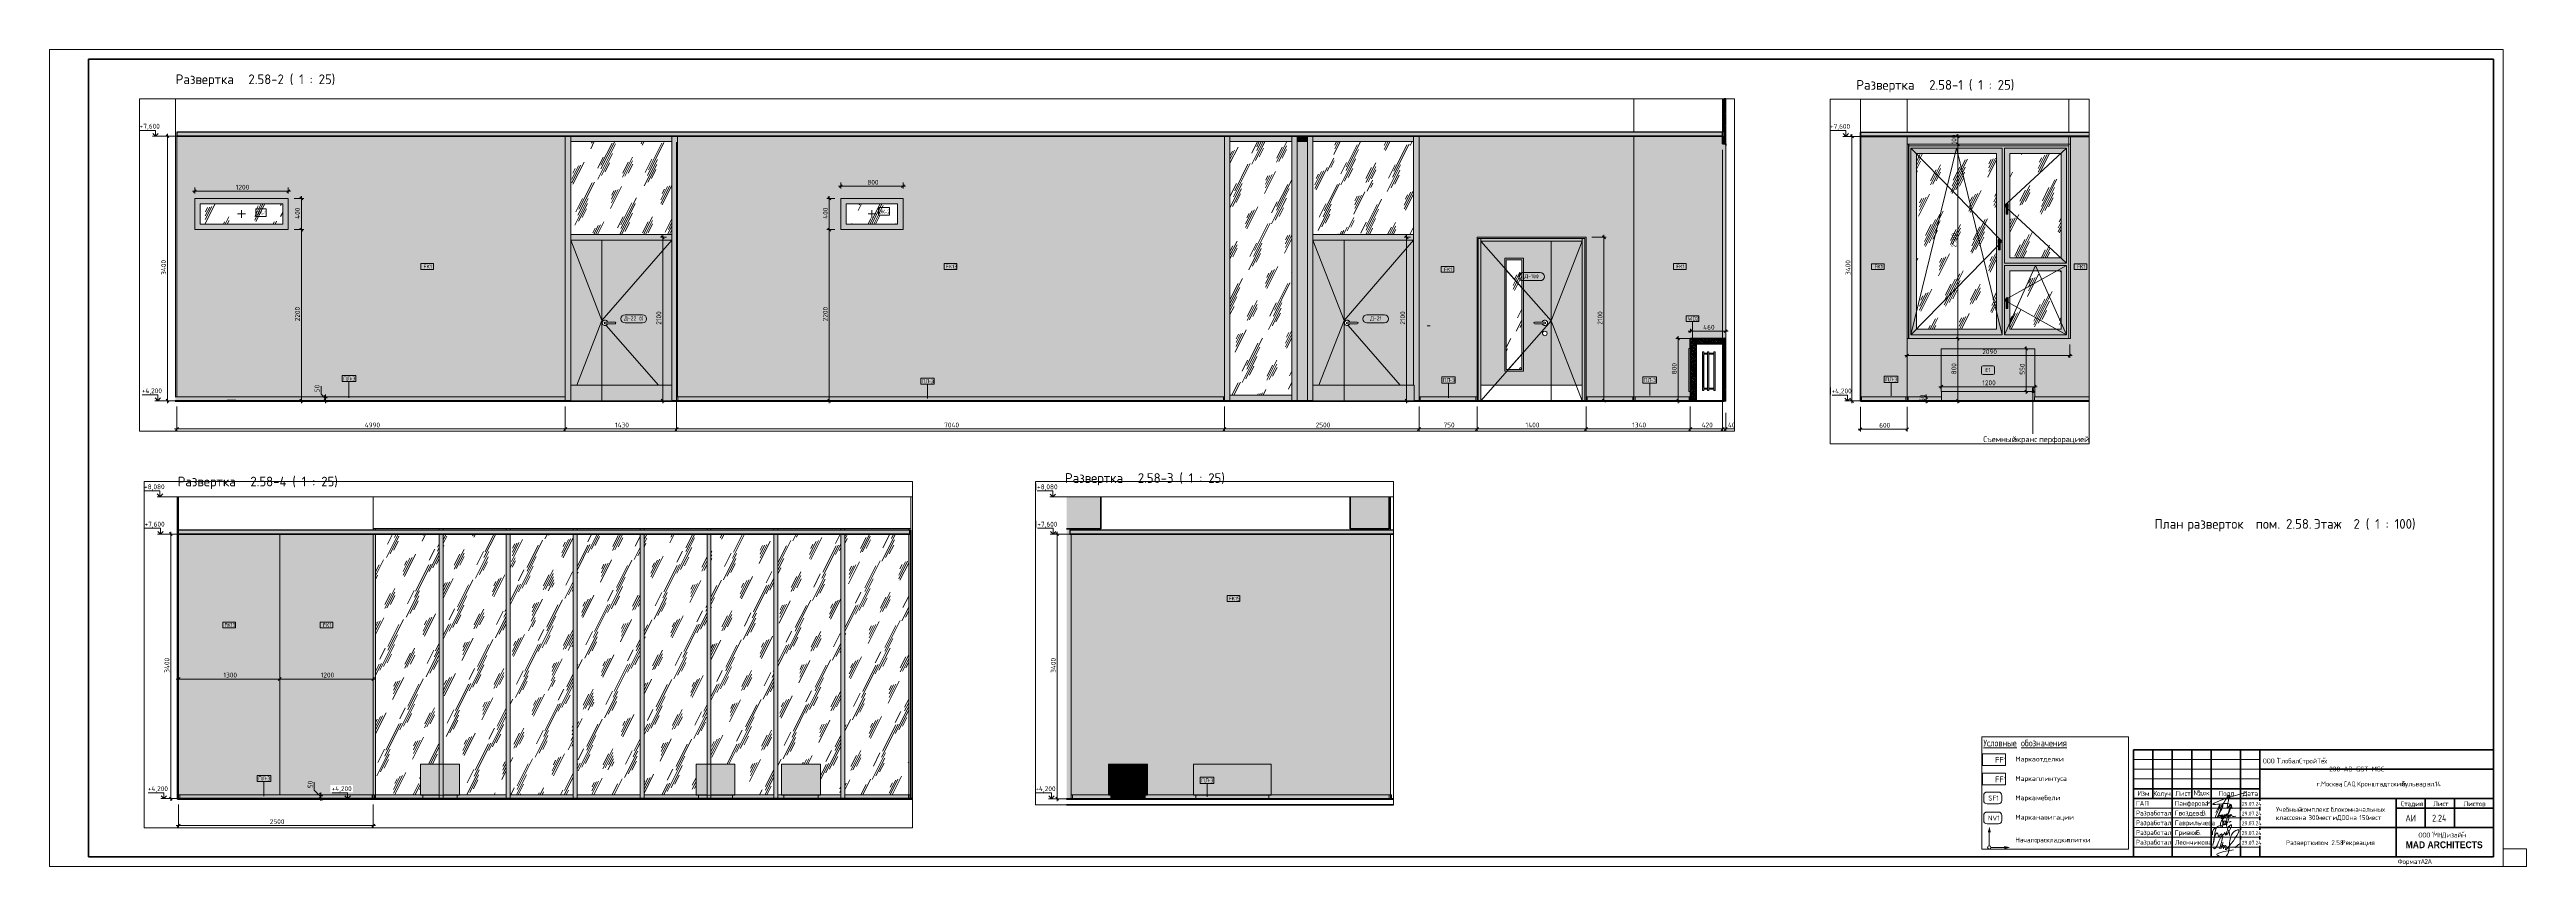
# Paper-space layout 'Layout1' of a CAD drawing. Header units: millimetres. Extents: x -1261 to 12, y 0 to 420.
# The model-space entities are those that its viewports show. They can reach past a viewport. Long polylines and large blocks are cut down to what shows.
import ezdxf

# ---------------------------------------------------------------- set-up
doc = ezdxf.new("R2010")
doc.units = ezdxf.units.MM
doc.linetypes.add('Скрыто', pattern=[7.14375, 4.7625, -2.38125])
doc.linetypes.add('Штрих', pattern=[158.75, 79.375, -79.375])
for name, color, linetype, lineweight in [('A-ANNO-DIMS', 7, 'Continuous', 9), ('A-ANNO-DIMS-25', 7, 'Continuous', 9), ('A-ANNO-NOTE', 7, 'Continuous', 9), ('A-CLNG', 7, 'Continuous', 9), ('A-DETL', 7, 'Continuous', 9), ('A-DOOR', 7, 'Continuous', 9), ('A-DOOR-FRAM-1', 7, 'Continuous', 9), ('A-DOOR-IDEN', 7, 'Continuous', 9), ('A-FLOR', 7, 'Continuous', 9), ('A-GENM', 7, 'Continuous', 9), ('A-GENM-IDEN', 7, 'Continuous', 9), ('A-GLAZ', 7, 'Continuous', 9), ('A-GLAZ-2', 7, 'Штрих', 9), ('A-GLAZ-CURT', 7, 'Continuous', 9), ('A-GLAZ-CWMG', 7, 'Continuous', 9), ('A-GLAZ-IDEN', 7, 'Continuous', 9), ('A-WALL', 7, 'Continuous', 9), ('A-WALL-7', 7, 'Continuous', 40), ('A-WALL-IDEN', 7, 'Continuous', 9), ('A-WALL-PATT', 7, 'Continuous', 9), ('G-ANNO-DIMS', 7, 'Continuous', 9), ('G-ANNO-DIMS-1', 7, 'Continuous', 20), ('G-ANNO-TEXT', 7, 'Continuous', 9), ('G-ANNO-TTLB', 7, 'Скрыто', 9), ('I-WALL', 7, 'Continuous', 9), ('M-EQPM', 7, 'Continuous', 9), ('Q-SPCQ', 7, 'Continuous', 9), ('S-COLS', 7, 'Continuous', 9), ('Знаки', 7, 'Continuous', 9), ('Знаки-1', 7, 'Continuous', 18), ('Марки для знаков', 7, 'Continuous', 9)]:
    doc.layers.add(name, color=color, linetype=linetype, lineweight=lineweight)
for name, color, linetype, lineweight, true_color in [('A-CLNG-1', 7, 'Continuous', 9, 0x787878), ('A-CLNG-2', 7, 'Continuous', 30, 0x3c3c3c), ('A-CLNG-FNSH-1', 7, 'Continuous', 30, 0x3c3c3c), ('A-DETL-GENF-1', 7, 'Continuous', 9, 0xffffff), ('A-DETL-GENF-2', 1, 'Continuous', 9, 0xff0000), ('A-FLOR-1', 7, 'Continuous', 9, 0x787878), ('A-FLOR-FNSH-1', 7, 'Continuous', 30, 0x3c3c3c), ('A-FLOR-FNSH-2', 7, 'Continuous', 40, 0x3c3c3c), ('A-FLOR-FNSH-3', 7, 'Continuous', 30, 0x767629), ('A-FLOR-MCUT-1', 7, 'Continuous', 9, 0x646464), ('A-WALL-4', 7, 'Continuous', 40, 0x3c3c3c), ('A-WALL-5', 7, 'Continuous', 30, 0x3c3c3c), ('A-WALL-6', 7, 'Continuous', 9, 0x787878), ('A-WALL-FNSH-3', 7, 'Continuous', 30, 0x3c3c3c), ('G-ANNO-TEXT-1', 7, 'Continuous', 9, 0x3c3c3c), ('G-ANNO-TEXT-2', 7, 'Continuous', 9, 0x008000), ('G-ANNO-TEXT-3', 1, 'Continuous', 9, 0xff0000), ('I-FURN-2', 7, 'Continuous', 9, 0xc0c0c0), ('I-FURN-5', 7, 'Continuous', 9, 0xacacac), ('I-FURN-6', 7, 'Continuous', 9, 0xc5c578), ('I-FURN-7', 7, 'Continuous', 9, 0xd3d386), ('I-FURN-8', 7, 'Continuous', 9, 0xe0e05d), ('I-WALL-1', 7, 'Continuous', 9, 0x787878), ('Q-SPCQ-1', 1, 'Continuous', 9, 0xff0000)]:
    doc.layers.add(name, color=color, linetype=linetype, lineweight=lineweight, true_color=true_color)
doc.layers.add('G-ANNO-NPLT', color=7, linetype='Continuous', plot=False)
for name, color, linetype, lineweight, true_color, transparency in [('I-FURN-3', 7, 'Continuous', 9, 0x7f7f7f, 0.7), ('I-FURN-4', 2, 'Continuous', 9, 0xffff00, 0.7), ('M-EQPM-1', 7, 'Continuous', 9, 0xe6e6e6, 0.7)]:
    doc.layers.add(name, color=color, linetype=linetype, lineweight=lineweight, true_color=true_color, transparency=transparency)
doc.styles.add('Arial_B', font='', dxfattribs={"width": 0.9, "height": 3.5})
doc.styles.add('GOST Common_1', font='GOST_Common.ttf', dxfattribs={"height": 50})
doc.styles.add('GOST Common_10', font='GOST_Common.ttf', dxfattribs={"width": 0.9, "height": 2})
doc.styles.add('GOST Common_11', font='GOST_Common.ttf', dxfattribs={"height": 5})
doc.styles.add('GOST Common_2', font='GOST_Common.ttf', dxfattribs={"width": 0.9, "height": 50})
doc.styles.add('GOST Common_3', font='GOST_Common.ttf', dxfattribs={"width": 0.9, "height": 75})
doc.styles.add('GOST Common_4', font='GOST_Common.ttf', dxfattribs={"height": 175})
doc.styles.add('GOST Common_5', font='GOST_Common.ttf', dxfattribs={"width": 0.9, "height": 210})
doc.styles.add('GOST Common_6', font='GOST_Common.ttf', dxfattribs={"width": 0.9, "height": 245})
doc.styles.add('GOST Common_7', font='GOST_Common.ttf', dxfattribs={"width": 0.9, "height": 175})
doc.styles.add('GOST Common_8', font='GOST_Common.ttf', dxfattribs={"width": 0.9, "height": 2.5})
doc.styles.add('GOST Common_9', font='GOST_Common.ttf', dxfattribs={"width": 0.9, "height": 3.5})
doc.styles.add('ISOCPEUR_1', font='isocpeur.ttf', dxfattribs={"width": 0.9, "height": 62.5})
doc.styles.add('ISOCPEUR_2', font='isocpeur.ttf', dxfattribs={"width": 0.9, "height": 50})
doc.styles.add('ISOCPEUR_3', font='isocpeur.ttf', dxfattribs={"width": 0.9, "height": 175})
doc.styles.get('Arial_B').set_extended_font_data('Arial', bold=True)
doc.dimstyles.new('ISO-2_5_0_9К_БОЛЬШОЙ_1', dxfattribs={"dimscale": 304.8, "dimtxt": 62.248823, "dimasz": 0.123031, "dimexe": 0.098425, "dimexo": 0.246063, "dimgap": 0, "dimtad": 1, "dimdec": 0, "dimrnd": 10, "dimzin": 0, "dimdsep": 46, "dimtxsty": 'ISOCPEUR_1', "dimblk1": 'OBLIQUE', "dimblk2": 'OBLIQUE', "dimsah": 1, "dimcen": 0.09, "dimdle": 0.098425, "dimazin": 0, "dimtfac": 1, "dimtdec": 4, "dimtix": 1, "dimtmove": 0, "dimatfit": 3, "dimfxl": 1, "dimtvp": 1, "dimtolj": 1, "dimtzin": 0, "dimarcsym": 2})
doc.dimstyles.new('ISO-2_5_0_9К_БОЛЬШОЙ_2', dxfattribs={"dimscale": 304.8, "dimtxt": 62.248823, "dimasz": 0.123031, "dimexe": 0.098425, "dimexo": 0.246063, "dimgap": 0, "dimtad": 1, "dimdec": 0, "dimrnd": 10, "dimzin": 0, "dimdsep": 46, "dimtxsty": 'ISOCPEUR_1', "dimblk1": 'OBLIQUE', "dimblk2": 'OBLIQUE', "dimsah": 1, "dimcen": 0.09, "dimdle": 0.098425, "dimazin": 0, "dimtfac": 1, "dimtdec": 4, "dimtix": 1, "dimtmove": 1, "dimatfit": 3, "dimfxl": 1, "dimtvp": 1, "dimtolj": 1, "dimtzin": 0, "dimarcsym": 2})
pattern_1 = [(63.435, (10904.2, 31.75), (-255.583, 766.747), [317.5, -190.5, 317.5, -190.5, -403.903]), (63.435, (10904.2, 31.75), (-255.583, 766.747), [-1016, 127, -276.903]), (63.435, (10888.3, 47.6), (-255.583, 766.747), [254, -317.5, 190.5, -190.5, -467.403]), (63.435, (10888.3, 47.6), (-255.583, 766.747), [-952.5, 222.25, -245.153]), (63.435, (10888.3, 95.25), (-255.583, 766.747), [190.5, -381, 127, -190.5, -530.903]), (63.435, (10888.3, 95.25), (-255.583, 766.747), [-889, 285.75, -245.153]), (63.435, (10935.93, 47.6), (-255.583, 766.747), [190.5, -381, 158.75, -6404.65]), (63.435, (10983.56, 95.25), (-255.583, 766.747), [95.25, -476.25, 63.5, -6499.9]), (63.435, (10904.2, 174.6), (-255.583, 766.747), [63.5, -476.25, 63.5, -254, -562.653]), (63.435, (10904.2, 174.6), (-255.583, 766.747), [-857.25, 158.75, -403.9]), (63.435, (11189.93, 127), (-255.583, 766.747), [317.5, -476.25, 381, -251.503]), (63.435, (11189.93, 79.4), (-255.583, 766.747), [444.5, -317.5, 476.25, -188.003]), (63.435, (11221.7, 95.25), (-255.583, 766.747), [508, -254, 381, -276.903]), (63.435, (11269.3, 142.9), (-255.583, 766.747), [317.5, -444.5, 254, -403.903]), (63.435, (11221.7, 238.1), (-255.583, 766.747), [158.75, -635, 190.5, -435.653]), (63.435, (11316.93, 190.5), (-255.583, 766.747), [127, -635, 127, -530.903])]
pattern_2 = [(63.435, (63.5, 31.75), (-255.583, 766.747), [317.5, -190.5, 317.5, -190.5, -403.903]), (63.435, (63.5, 31.75), (-255.583, 766.747), [-1016, 127, -276.903]), (63.435, (47.6, 47.6), (-255.583, 766.747), [254, -317.5, 190.5, -190.5, -467.403]), (63.435, (47.6, 47.6), (-255.583, 766.747), [-952.5, 222.25, -245.153]), (63.435, (47.6, 95.25), (-255.583, 766.747), [190.5, -381, 127, -190.5, -530.903]), (63.435, (47.6, 95.25), (-255.583, 766.747), [-889, 285.75, -245.153]), (63.435, (95.25, 47.6), (-255.583, 766.747), [190.5, -381, 158.75, -6404.65]), (63.435, (142.9, 95.25), (-255.583, 766.747), [95.25, -476.25, 63.5, -6499.9]), (63.435, (63.5, 174.6), (-255.583, 766.747), [63.5, -476.25, 63.5, -254, -562.653]), (63.435, (63.5, 174.6), (-255.583, 766.747), [-857.25, 158.75, -403.903]), (63.435, (349.25, 127), (-255.583, 766.747), [317.5, -476.25, 381, -251.503]), (63.435, (349.25, 79.4), (-255.583, 766.747), [444.5, -317.5, 476.25, -188.003]), (63.435, (381, 95.25), (-255.583, 766.747), [508, -254, 381, -276.903]), (63.435, (428.6, 142.9), (-255.583, 766.747), [317.5, -444.5, 254, -403.903]), (63.435, (381, 238.1), (-255.583, 766.747), [158.75, -635, 190.5, -435.653]), (63.435, (476.25, 190.5), (-255.583, 766.747), [127, -635, 127, -530.903])]
pattern_3 = [(45, (40164.783, 0), (-14.25598, 14.25598), []), (45, (40179.039, 0), (-14.25598, 14.25598), [25.202, -5.04, 0.8382, -4.202])]
pattern_4 = [(0, (40164.783, 0), (30.48, 7.62), [2.515, -20.345, 2.515, -20.345, -121.92]), (0, (40164.783, 0), (30.48, 7.62), [-45.72, 2.515, -43.205, 2.515, -20.345, -53.34]), (0, (40164.783, 0), (30.48, 7.62), [-114.3, 2.515, -12.725, 2.515, -35.585]), (120, (40176.213, 3.81), (-21.8391136, 22.586454), [2.515, -20.345, 2.515, -20.345, -121.92]), (120, (40176.213, 3.81), (-21.8391136, 22.586454), [-45.72, 2.515, -43.205, 2.515, -20.345, -53.34]), (120, (40176.213, 3.81), (-21.8391136, 22.586454), [-114.3, 2.515, -12.725, 2.515, -35.585]), (240, (40180.023, 19.05), (-8.6408864, -30.206454), [2.515, -20.345, 2.515, -20.345, -121.92]), (240, (40180.023, 19.05), (-8.6408864, -30.206454), [-45.72, 2.515, -43.205, 2.515, -20.345, -53.34]), (240, (40180.023, 19.05), (-8.6408864, -30.206454), [-114.3, 2.515, -12.725, 2.515, -35.585])]
pattern_5 = [(45, (0, 0), (-14.25598, 14.25598), []), (45, (14.256, 0), (-14.25598, 14.25598), [25.202, -5.04, 0.8382, -4.202])]

# ---------------------------------------------------------------- blocks, each defined once
blk = doc.blocks.new('Штамп_РД_основной - А2 _ _-27865372-Развертки пом_ 2_58 Рекреация')
at = {"layer": 'A-ANNO-NOTE'}
for points, knots in [([(-338, -117.1), (-338.7, -122.4), (-329.9, -103.7), (-335.8, -123.7), (-330.9, -113.6), (-333.3, -120.6), (-331.4, -115.2), (-331.8, -118.8), (-331.2, -118.6), (-331.5, -117.5), (-332.4, -115.1), (-346.7, -118.4), (-336, -113.6), (-324.2, -110.5)], [0, 0, 0, 0, 0.0513615, 0.1091052, 0.1522958, 0.178941, 0.1972205, 0.2080985, 0.2140042, 0.2188047, 0.2389907, 0.2707687, 0.3130687, 0.3130687, 0.3130687, 0.3130687]), ([(-341.4, -132.2), (-341.9, -127.4), (-328.9, -126.7), (-340.1, -127), (-339.9, -131.7), (-341.7, -139.9), (-340.5, -134.7), (-340.2, -132.5), (-338.7, -130.3), (-338.3, -134.3), (-337.4, -132.1), (-336.7, -131.7)], [0, 0, 0, 0, 0.019426, 0.0387349, 0.0549438, 0.0672527, 0.0778646, 0.084698, 0.0906304, 0.096697, 0.1015072, 0.1015072, 0.1015072, 0.1015072]), ([(-339.6, -120.7), (-338, -117.2), (-337.3, -116.5), (-337.3, -117), (-338.8, -120.6), (-340.4, -123.9), (-338.9, -123.4), (-338.4, -122), (-335.9, -117.7), (-335.9, -116.4), (-336.4, -116.4), (-336.9, -117.9), (-338.3, -122.7)], [0, 0, 0, 0, 0.0080365, 0.0160998, 0.028237, 0.0420073, 0.0521324, 0.0641411, 0.0757014, 0.0858292, 0.0908816, 0.1013994, 0.1013994, 0.1013994, 0.1013994]), ([(-338.3, -122.7), (-338.3, -123.2), (-337.4, -123.2), (-337.4, -122.2), (-337.8, -122.2), (-337.9, -122.3), (-337.9, -122.4), (-336.9, -122.1), (-337.3, -122.7)], [0, 0, 0, 0, 0.00358547, 0.00695057, 0.00915819, 0.01015554, 0.01205798, 0.01469377, 0.01469377, 0.01469377, 0.01469377]), ([(-336.5, -122.8), (-336, -125.9), (-336, -128.5), (-337.1, -128.5), (-337.6, -126.5), (-335.8, -123.3), (-334.3, -122.9), (-332, -122.7)], [0, 0, 0, 0, 0.01155157, 0.02127823, 0.03282555, 0.04509601, 0.05773263, 0.05773263, 0.05773263, 0.05773263]), ([(-337, -123.2), (-336.3, -122.4), (-336.9, -121.9), (-337.2, -122.2), (-336.6, -122.4), (-336, -121.8), (-336, -122.1), (-336.3, -122.5), (-335.6, -122.5), (-335.9, -123.2), (-337, -124.2), (-337, -123.4), (-335.6, -122.2), (-335.1, -122.7)], [0, 0, 0, 0, 0.00332582, 0.00612366, 0.00901076, 0.01174206, 0.01415884, 0.01630272, 0.0190767, 0.02344016, 0.02813242, 0.03439448, 0.03937975, 0.03937975, 0.03937975, 0.03937975]), ([(-336.7, -131.7), (-336.7, -132.2), (-335.4, -132.5), (-335, -130), (-334.7, -133.4), (-334.6, -131.3), (-333.5, -130.1), (-334.9, -132.4), (-333.5, -132.3), (-329.9, -124.8), (-334.9, -129.7), (-332.7, -130.1), (-332.7, -131.3), (-332.6, -132.6)], [0, 0, 0, 0, 0.0046234, 0.0123007, 0.0208561, 0.0283952, 0.03509, 0.0409642, 0.0537756, 0.0710384, 0.0891313, 0.0998193, 0.1046376, 0.1046376, 0.1046376, 0.1046376]), ([(-334.9, -121.8), (-335.4, -122.1), (-335.4, -122.4), (-335.1, -122.4), (-334.8, -121.9), (-335.5, -123.7), (-336.3, -124.2), (-335.7, -123.2), (-334.4, -122), (-333.7, -121.5), (-334.3, -121.5), (-334.6, -122.5), (-333.9, -122.5), (-332.1, -119.2), (-332.1, -118), (-332.6, -118.5), (-333.5, -122.1), (-333.5, -122.7)], [0, 0, 0, 0, 0.00162511, 0.00331349, 0.00754981, 0.01278161, 0.01888966, 0.02470924, 0.03042302, 0.03530305, 0.0391434, 0.04257709, 0.05077407, 0.05912564, 0.06755136, 0.07580968, 0.08321457, 0.08321457, 0.08321457, 0.08321457]), ([(-334.9, -125.4), (-335.1, -125.1), (-335.5, -125.1), (-335.7, -125.3), (-335.8, -126), (-335.8, -126.9), (-335.3, -127), (-334.9, -126.6), (-334.7, -125.4), (-334.7, -125.1), (-334.7, -125.1), (-334.7, -125.1), (-334.8, -126.1), (-334.8, -126.9), (-334.6, -126.9), (-333.9, -126.4), (-332.9, -124.4), (-332.9, -123.3), (-333.1, -123), (-333.6, -123), (-334.1, -124.3), (-334.2, -127.5), (-333.9, -128.3), (-333.8, -128.7)], [0, 0, 0, 0, 0.0016332, 0.00392105, 0.00702344, 0.01058969, 0.01394693, 0.01793334, 0.0215051, 0.02411625, 0.02465035, 0.02632052, 0.02939378, 0.03280325, 0.03593957, 0.04142394, 0.04849321, 0.05477683, 0.05812393, 0.06191415, 0.07043912, 0.0795646, 0.08714635, 0.08714635, 0.08714635, 0.08714635]), ([(-333.5, -122.7), (-333.3, -122.9), (-332.6, -122.2), (-333.2, -122.2), (-332.6, -122.2), (-332.1, -121.8), (-332.7, -122.7)], [0, 0, 0, 0, 0.00269646, 0.00576297, 0.00838865, 0.01167349, 0.01167349, 0.01167349, 0.01167349]), ([(-331.9, -121.6), (-331.9, -122), (-331.6, -122), (-331.6, -122.3), (-330.8, -123.1), (-329.4, -122.7)], [0, 0, 0, 0, 0.001554219, 0.00418307, 0.008514983, 0.008514983, 0.008514983, 0.008514983]), ([(-340.8, -139), (-340.1, -140.2), (-338.4, -136.4), (-337.6, -133.9), (-335.2, -130.7), (-337.1, -137.8), (-337.9, -139.5)], [0, 0, 0, 0, 0.00891354, 0.0206837, 0.03596829, 0.05045262, 0.05045262, 0.05045262, 0.05045262]), ([(-334.6, -139.5), (-335.4, -141.8), (-325.6, -128.9), (-329, -129.5), (-332.6, -132.1), (-332.8, -142.8), (-335.1, -143.9), (-340.4, -142.5), (-338.8, -141.4), (-330.6, -139.9)], [0, 0, 0, 0, 0.0206368, 0.0432038, 0.0605873, 0.0770759, 0.0945827, 0.1039292, 0.1187761, 0.1187761, 0.1187761, 0.1187761])]:
    blk.add_open_spline(points, degree=3, knots=knots, dxfattribs=at)
for points, degree in [([(-333.5, -122.7), (-333, -122.7)], 1), ([(-332.9, -125.7), (-332, -125.5), (-331.8, -125.3)], 2), ([(-332.8, -122.8), (-332.6, -123.1), (-331.9, -122.3), (-331.9, -121.6)], 3), ([(-335.9, -136.1), (-337.1, -139.5)], 1), ([(-336.7, -138.4), (-335.6, -137.2), (-335.2, -137.3), (-335.7, -139.5)], 3), ([(-335.7, -139.5), (-335.4, -137.3), (-333.8, -136.9), (-334.6, -139.5)], 3), ([(-333.2, -127.9), (-332.5, -127.9)], 1), ([(-333.2, -139.5), (-332.5, -139.5)], 1), ([(-329.9, -138.9), (-327, -136.5)], 1)]:
    blk.add_open_spline(points, degree=degree, dxfattribs=at)
at = {"layer": 'G-ANNO-TTLB', "linetype": 'Continuous'}
for p, q in [((-1453, 271.5), (-1453, -148.5)), ((-1453, 271.5), (-192, 271.5)), ((-192, 271.5), (-192, -148.5)), ((-317, -93.5), (-382, -93.5)), ((-317, -98.5), (-382, -98.5)), ((-317, -103.5), (-382, -103.5)), ((-317, -118.5), (-382, -118.5)), ((-317, -123.5), (-382, -123.5)), ((-317, -128.5), (-382, -128.5)), ((-317, -133.5), (-382, -133.5)), ((-317, -138.5), (-382, -138.5)), ((-192, -148.5), (-1453, -148.5))]:
    blk.add_line(p, q, dxfattribs=at)
at = {"layer": 'G-ANNO-TTLB', "linetype": 'Continuous', "lineweight": 40}
for p, q in [((-1433, 266.5), (-1433, -143.5)), ((-197, 266.5), (-1433, 266.5)), ((-197, -143.5), (-197, 266.5)), ((-382, -88.5), (-382, -143.5)), ((-197, -88.5), (-382, -88.5)), ((-372, -88.5), (-372, -113.5)), ((-362, -88.5), (-362, -143.5)), ((-352, -88.5), (-352, -113.5)), ((-342, -88.5), (-342, -143.5)), ((-327, -88.5), (-327, -143.5)), ((-317, -88.5), (-317, -143.5)), ((-197, -98.5), (-317, -98.5)), ((-317, -108.5), (-382, -108.5)), ((-197, -113.5), (-382, -113.5)), ((-247, -113.5), (-247, -143.5)), ((-232, -113.5), (-232, -128.5)), ((-217, -113.5), (-217, -128.5)), ((-197, -118.5), (-247, -118.5)), ((-197, -128.5), (-317, -128.5)), ((-1433, -143.5), (-197, -143.5))]:
    blk.add_line(p, q, dxfattribs=at)
at = {"layer": 'G-ANNO-TTLB', "linetype": 'Continuous', "attachment_point": 1}
for s, insert, char_height, width, style in [('Изм', (-379.9, -109.7), 2.5, 6.133, 'GOST Common_8'), ('\\fGOST Common|b0|i0|c204|p34|;\\W.9;.', (-374.8, -109.7), 2.5, 0.794, 'GOST Common_8'), ('Кол', (-371.8, -109.7), 2.5, 6.061, 'GOST Common_8'), ('\\fGOST Common|b0|i0|c204|p34|;\\W.9;.', (-366.8, -109.7), 2.5, 0.794, 'GOST Common_8'), ('уч', (-366.1, -109.7), 2.5, 3.896, 'GOST Common_8'), ('\\fGOST Common|b0|i0|c204|p34|;\\W.9;.', (-362.9, -109.7), 2.5, 0.794, 'GOST Common_8'), ('Лист', (-360.4, -109.7), 2.5, 8.297, 'GOST Common_8'), ('\\fGOST Common|b0|i0|c204|p34|;\\W.9;№', (-351.1, -109.4), 2.5, 3.319, 'GOST Common_8'), ('док', (-348.4, -109.4), 2.5, 5.844, 'GOST Common_8'), ('\\fGOST Common|b0|i0|c204|p34|;\\W.9;.', (-343.6, -109.4), 2.5, 0.794, 'GOST Common_8'), ('Подп', (-338.1, -109.7), 2.5, 8.009, 'GOST Common_8'), ('\\fGOST Common|b0|i0|c204|p34|;\\W.9;.', (-331.5, -109.7), 2.5, 0.794, 'GOST Common_8'), ('Дата', (-325.8, -109.7), 2.5, 9.235, 'GOST Common_8'), ('ГАП', (-380.7, -114.8), 2.5, 6.566, 'GOST Common_8'), ('Разработал', (-380.7, -119.8), 2.5, 20.708, 'GOST Common_8'), ('Разработал', (-380.7, -124.8), 2.5, 20.708, 'GOST Common_8'), ('Панферова', (-360.7, -114.8), 2.5, 18.687, 'GOST Common_8'), ('Гвоздева', (-360.7, -119.8), 2.5, 15.657, 'GOST Common_8'), ('Гаврильчева', (-360.7, -124.8), 2.5, 21.862, 'GOST Common_8'), ('\\fGOST Common|b0|i0|c204|p34|;\\W.9; ', (-347.8, -119.8), 2.5, 0.938, 'GOST Common_8'), ('\\fGOST Common|b0|i0|c204|p34|;\\W.9;В', (-347, -119.8), 2.5, 2.237, 'GOST Common_8'), ('\\fGOST Common|b0|i0|c204|p34|;\\W.9; ', (-345.3, -114.8), 2.5, 0.938, 'GOST Common_8'), ('\\fGOST Common|b0|i0|c204|p34|;\\W.9;.', (-345.1, -119.8), 2.5, 0.794, 'GOST Common_8'), ('\\fGOST Common|b0|i0|c204|p34|;\\W.9;М', (-344.5, -114.8), 2.5, 2.453, 'GOST Common_8'), ('\\fGOST Common|b0|i0|c204|p34|;\\W.9; ', (-342.6, -124.8), 2.5, 0.722, 'GOST Common_8'), ('Стадия', (-244.6, -115), 2.5, 12.41, 'GOST Common_8'), ('Лист', (-227.9, -115), 2.5, 8.297, 'GOST Common_8'), ('Листов', (-212.3, -115), 2.5, 12.194, 'GOST Common_8'), ('Разработал', (-380.7, -129.8), 2.5, 20.708, 'GOST Common_8'), ('Разработал', (-380.7, -134.8), 2.5, 20.708, 'GOST Common_8'), ('Леончикова', (-360.7, -134.8), 2.5, 19.986, 'GOST Common_8'), ('Гривюк', (-360.7, -129.8), 2.5, 12.122, 'GOST Common_8'), ('\\fGOST Common|b0|i0|c204|p34|;\\W.9; ', (-350.7, -129.8), 2.5, 0.938, 'GOST Common_8'), ('\\fGOST Common|b0|i0|c204|p34|;\\W.9;Б', (-349.9, -129.8), 2.5, 2.165, 'GOST Common_8'), ('\\fGOST Common|b0|i0|c204|p34|;\\W.9;.', (-348.1, -129.8), 2.5, 0.794, 'GOST Common_8'), ('MAD ARCHITECTS', (-242.1, -135.6), 3.5, 48.558, 'Arial_B'), ('ООО', (-235.5, -131.1), 2.5, 6.494, 'GOST Common_8'), (' "', (-230.2, -131.1), 2.5, 2.597, 'GOST Common_8'), ('МН', (-228, -131.1), 2.5, 4.618, 'GOST Common_8'), ('\\fGOST Common|b0|i0|c204|p34|;\\W.9; ', (-224.2, -131.1), 2.5, 0.938, 'GOST Common_8'), ('Дизайн', (-223.5, -131.1), 2.5, 12.266, 'GOST Common_8'), ('\\fGOST Common|b0|i0|c204|p34|;\\W.9;"', (-213.3, -131.1), 2.5, 1.659, 'GOST Common_8'), ('Формат', (-246.2, -144.7), 2.5, 13.42, 'GOST Common_8'), ('\\fGOST Common|b0|i0|c204|p34|;\\W.9; ', (-235.2, -144.7), 2.5, 0.938, 'GOST Common_8'), ('\\fGOST Common|b0|i0|c204|p34|;\\W.9;А', (-234.4, -144.7), 2.5, 2.453, 'GOST Common_8'), ('\\fGOST Common|b0|i0|c204|p34|;\\W.9;2', (-232.4, -144.7), 2.5, 1.948, 'GOST Common_8'), ('\\fGOST Common|b0|i0|c204|p34|;\\W.9;А', (-230.8, -144.7), 2.5, 2.453, 'GOST Common_8')]:
    blk.add_mtext(s, dxfattribs=dict(at, insert=insert, char_height=char_height, width=width, style=style))
blk = doc.blocks.new('Штамп_Без подписи_спец_ - Без подписи-27038161-Развертки пом_ 2_58 Рекреация')
at = {"layer": 'A-ANNO-NOTE'}
for p, q in [((0, 5), (35, 5)), ((0, 0), (0, 5)), ((35, 0), (0, 0)), ((20, 5), (20, 0)), ((35, 5), (35, 0))]:
    blk.add_line(p, q, dxfattribs=at)
blk = doc.blocks.new('120_Окно_СКБ_2Ст - 120_Окно_СКБ_2Ст 2100х2500 _мал створка справа_-22445857-Развертка 2_58-1')
at = {"layer": 'A-GLAZ'}
h = blk.add_hatch(color=256, dxfattribs=at)
h.paths.add_polyline_path([(10550, 5000), (10599, 5000), (10599, 7480), (8541, 7480), (8541, 5000), (10500, 5000)])
h.paths.add_polyline_path([(8655.2, 5050), (8570, 5050), (8570, 7450), (9740, 7450), (9740, 5050), (8961, 5050)])
h.paths.add_polyline_path([(10570, 5050), (9770, 5050), (9770, 5940), (10570, 5940), (10570, 5070)])
h.paths.add_polyline_path([(9788.5, 5970), (9770, 5970), (9770, 7450), (10570, 7450), (10570, 5970), (9790, 5970)])
h = blk.add_hatch(color=256, dxfattribs=at)
h.paths.add_polyline_path([(8590, 5050), (9740, 5050), (9740, 7450), (8570, 7450), (8570, 5050)])
h.paths.add_polyline_path([(8961, 5120), (8640, 5120), (8640, 7380), (9670, 7380), (9670, 5120), (9023, 5120)])
h.paths.add_polyline_path([(9712, 6140.5), (9696, 6140.8), (9695.1, 6141.3), (9695, 6141.6), (9693.8, 6223.8), (9692.9, 6225), (9691.4, 6228.6), (9691, 6232), (9691, 6268), (9691.5, 6271.6), (9692.9, 6275), (9695.1, 6277.9), (9698, 6280.1), (9701.4, 6281.5), (9705, 6282), (9708.6, 6281.5), (9712.6, 6279.7), (9714.9, 6277.9), (9717.1, 6275), (9718.5, 6271.6), (9719, 6268), (9719, 6232), (9718.5, 6228.4), (9717.1, 6225), (9716.1, 6223.6), (9715.7, 6200.4), (9714.9, 6141.3), (9713.9, 6140.7), (9712.6, 6140.5)])
h = blk.add_hatch(color=256, dxfattribs=at)
h.paths.add_polyline_path([(9788.5, 5970), (10570, 5970), (10570, 7450), (9770, 7450), (9770, 5970)])
h.paths.add_polyline_path([(10500, 6040), (9840, 6040), (9840, 7380), (10500, 7380), (10500, 6137.5)])
h.paths.add_polyline_path([(9812, 6600.5), (9796, 6600.8), (9795.1, 6601.3), (9795, 6601.6), (9793.7, 6683.9), (9792.9, 6685), (9791.5, 6688.4), (9791, 6692), (9791.2, 6729.4), (9791.5, 6731.6), (9792.9, 6735), (9795.1, 6737.9), (9798, 6740.1), (9801.4, 6741.5), (9805, 6742), (9808.6, 6741.5), (9812, 6740.1), (9814.9, 6737.9), (9817.1, 6735), (9818.5, 6731.6), (9819, 6728), (9819, 6692), (9818.5, 6688.4), (9817.1, 6685), (9816.1, 6683.6), (9815.7, 6660.4), (9814.9, 6601.3), (9813.9, 6600.7), (9812.8, 6600.5)])
h = blk.add_hatch(dxfattribs=at)
h.set_pattern_fill('FP_19', color=256, style=0, pattern_type=2)
h.set_pattern_definition(pattern_1)
h.paths.add_polyline_path([(8640, 5120), (9670, 5120), (9670, 7380), (8640, 7380), (8640, 5166.3)])
h = blk.add_hatch(dxfattribs=at)
h.set_pattern_fill('FP_19', color=256, style=0, pattern_type=2)
h.set_pattern_definition(pattern_1)
h.paths.add_polyline_path([(10126.3, 6040), (10500, 6040), (10500, 7380), (9840, 7380), (9840, 6040)])
h = blk.add_hatch(color=256, dxfattribs=at)
h.paths.add_polyline_path([(9792.9, 6710.3), (9793.1, 6711.9), (9793, 6710.8)])
h.paths.add_polyline_path([(9793.9, 6683.6), (9793, 6709.7), (9792.9, 6712.8), (9793.1, 6714), (9793.4, 6714.4), (9793.8, 6716.1), (9794.5, 6717.3), (9796.5, 6719.6), (9796.6, 6719.2), (9797.3, 6719.9), (9797.2, 6720.1), (9799.2, 6721.4), (9802, 6722.2), (9806, 6722.5), (9809.7, 6721.8), (9812.6, 6720.3), (9814.8, 6718.2), (9816.4, 6715.7), (9817, 6713.8), (9816.9, 6713.5), (9817.3, 6712), (9817.1, 6709.7), (9816.5, 6699.1), (9816.1, 6683.6), (9817.1, 6685), (9818.6, 6688.6), (9819, 6692), (9818.8, 6729.4), (9818.5, 6731.6), (9817.1, 6735), (9814.9, 6737.9), (9812, 6740.1), (9808.3, 6741.6), (9804.5, 6741.9), (9801.4, 6741.5), (9798, 6740.1), (9795.1, 6737.9), (9792.9, 6735), (9791.5, 6731.6), (9791, 6728), (9791, 6692), (9791.5, 6688.4), (9793, 6684.8), (9793.8, 6683.8)])
for points in [[(9794, 6681.2), (9794.5, 6681.6), (9797, 6681.9), (9798, 6681.9), (9800.2, 6705.9), (9801, 6712.1), (9802.6, 6719.4), (9803.4, 6722.4), (9800.3, 6721.8), (9797.9, 6720.7), (9797.1, 6720), (9797.3, 6719.8), (9796.6, 6719.2), (9796.5, 6719.6), (9795.2, 6718.3), (9793.6, 6715.7), (9793.5, 6715.4), (9793.3, 6714.2), (9792.9, 6714), (9793, 6709.7), (9793.3, 6705.2), (9794, 6681.2)], [(9798, 6681.9), (9812, 6681.9), (9809.9, 6705.6), (9808.7, 6713.8), (9807.5, 6719.1), (9806, 6722.5), (9803.9, 6722.2), (9802.8, 6719.8), (9802.1, 6717.7), (9801, 6712.1), (9799.4, 6699.1), (9798.1, 6682.8)], [(9798, 6600.5), (9798, 6681.9), (9794.5, 6681.6), (9794, 6681.1), (9795.1, 6601.3), (9796, 6600.8), (9797.2, 6600.5)], [(9805.4, 6600.5), (9812, 6600.5), (9812, 6681.9), (9798, 6681.9), (9798, 6600.5), (9805, 6600.5)], [(9812, 6600.5), (9814.1, 6600.8), (9814.9, 6601.3), (9815, 6601.6), (9815.9, 6681.4), (9814.3, 6681.8), (9812, 6681.9), (9812, 6607.5)], [(9816, 6680.4), (9816, 6680.5), (9816, 6680.5)], [(9694, 6221.2), (9694.5, 6221.6), (9697, 6221.9), (9698, 6221.9), (9700.2, 6245.9), (9701.1, 6252.4), (9702.5, 6259.1), (9703.6, 6262.4), (9700.3, 6261.8), (9697.9, 6260.7), (9697.1, 6260), (9697.3, 6259.8), (9696.6, 6259.2), (9696.5, 6259.6), (9695.2, 6258.3), (9693.6, 6255.7), (9693.5, 6255.4), (9693.4, 6254.3), (9692.9, 6253.6), (9693, 6249.7), (9693.3, 6243.8), (9694, 6221.2)], [(9698, 6140.5), (9698, 6221.9), (9694.5, 6221.6), (9694, 6221.1), (9695.1, 6141.3), (9696, 6140.8), (9697.2, 6140.5)], [(9705.4, 6140.5), (9712, 6140.5), (9712, 6221.9), (9698, 6221.9), (9698, 6140.5), (9705, 6140.5)], [(9712, 6140.5), (9714.1, 6140.8), (9714.9, 6141.3), (9715, 6141.6), (9715.9, 6221.4), (9714.3, 6221.8), (9712, 6221.9), (9712, 6147.5)], [(9716, 6220.4), (9716, 6220.5), (9716, 6220.5)], [(9794, 5466.2), (9794.5, 5466.6), (9797, 5466.9), (9798, 5466.9), (9800.2, 5490.9), (9801, 5497.1), (9802.6, 5504.4), (9803.4, 5507.4), (9800.3, 5506.8), (9797.9, 5505.7), (9797.1, 5505), (9797.3, 5504.8), (9796.6, 5504.2), (9796.5, 5504.6), (9795.2, 5503.3), (9793.6, 5500.7), (9793.5, 5500.1), (9793.4, 5499.3), (9792.9, 5499), (9793, 5494.7), (9793.3, 5490.2), (9794, 5466.2)], [(9798, 5466.9), (9812, 5466.9), (9809.9, 5490.6), (9808.7, 5498.8), (9807.5, 5504.1), (9806, 5507.5), (9803.9, 5507.2), (9802.8, 5504.8), (9802.1, 5502.7), (9801, 5497.1), (9799.5, 5484.3), (9798.1, 5467.8)], [(9798, 5385.5), (9798, 5466.9), (9794.5, 5466.6), (9794, 5466.1), (9795.1, 5386.3), (9796, 5385.8), (9797.2, 5385.5)], [(9805, 5385.5), (9812, 5385.5), (9812, 5466.9), (9798, 5466.9), (9798, 5385.5), (9804.5, 5385.5)], [(9812, 5385.5), (9814.1, 5385.8), (9814.9, 5386.3), (9815, 5386.6), (9815.9, 5466.4), (9814.3, 5466.8), (9812, 5466.9), (9812, 5392.5)], [(9816, 5465.4), (9816, 5465.5), (9816, 5465.5)]]:
    blk.add_hatch(color=256, dxfattribs=at).paths.add_polyline_path(points)
h = blk.add_hatch(color=256, dxfattribs=at)
h.paths.add_polyline_path([(9816, 6681.2), (9816.9, 6707.5), (9817.1, 6713), (9816.9, 6713.5), (9817, 6714.2), (9815.3, 6717.6), (9813.5, 6719.6), (9810.8, 6721.4), (9808, 6722.2), (9806.1, 6722.4), (9807.3, 6719.7), (9807.5, 6719.1), (9809, 6712.1), (9810.6, 6699.1), (9812.3, 6681.9), (9815.5, 6681.6), (9816, 6681.2)])
h.paths.add_polyline_path([(9816.4, 6714.7), (9816, 6715.7), (9816.3, 6714.9)])
h = blk.add_hatch(color=256, dxfattribs=at)
h.paths.add_polyline_path([(9692.9, 6250.3), (9693.1, 6251.9), (9693, 6250.4)])
h.paths.add_polyline_path([(9693.9, 6223.6), (9693, 6249.7), (9692.9, 6253.7), (9693.1, 6254), (9693.4, 6254.4), (9693.8, 6256.1), (9694.5, 6257.3), (9696.5, 6259.6), (9696.6, 6259.2), (9697.3, 6259.9), (9697.2, 6260.1), (9699.2, 6261.4), (9702, 6262.2), (9706, 6262.5), (9709.7, 6261.8), (9712.6, 6260.3), (9714.8, 6258.2), (9716.4, 6255.7), (9717, 6253.8), (9716.9, 6253.5), (9717.3, 6252), (9717.1, 6249.7), (9716.5, 6239.3), (9716.1, 6223.6), (9717.1, 6225), (9718.6, 6228.6), (9719, 6233.4), (9719, 6268), (9718.5, 6271.6), (9717.1, 6275), (9714.9, 6277.9), (9712, 6280.1), (9708.6, 6281.5), (9705, 6282), (9701.4, 6281.5), (9698, 6280.1), (9695.1, 6277.9), (9692.5, 6274.1), (9691.5, 6271.6), (9691, 6268), (9691, 6232), (9691.5, 6228.4), (9692.9, 6225), (9693.8, 6223.8)])
h = blk.add_hatch(color=256, dxfattribs=at)
h.paths.add_polyline_path([(9698, 6221.9), (9712, 6221.9), (9709.9, 6245.6), (9708.7, 6253.8), (9707.5, 6259.1), (9706, 6262.5), (9703.9, 6262.2), (9702.9, 6260.2), (9701.8, 6256.4), (9701, 6252.1), (9699.5, 6239.3), (9698.1, 6222.8)])
h.paths.add_polyline_path([(9701.8, 6228.6), (9701.8, 6228.6), (9701.8, 6228.7)])
h = blk.add_hatch(color=256, dxfattribs=at)
h.paths.add_polyline_path([(9716, 6221.2), (9716.9, 6247.5), (9717.1, 6253), (9716.9, 6253.5), (9717.1, 6254), (9715.3, 6257.6), (9713.6, 6259.6), (9710.8, 6261.4), (9708, 6262.2), (9706.1, 6262.4), (9707.3, 6259.8), (9707.5, 6259), (9709, 6252.1), (9710.5, 6239.8), (9712.3, 6221.9), (9715.5, 6221.6), (9715.9, 6221.3)])
h.paths.add_polyline_path([(9716.4, 6254.7), (9716, 6255.7), (9716.3, 6254.9)])
h = blk.add_hatch(color=256, dxfattribs=at)
h.paths.add_polyline_path([(10550, 5050), (10570, 5050), (10570, 5940), (9770, 5940), (9770, 5050), (10500, 5050)])
h.paths.add_polyline_path([(10160, 5120), (9840, 5120), (9840, 5870), (10500, 5870), (10500, 5120), (10494, 5120)])
h.paths.add_polyline_path([(9801.4, 5385.5), (9796, 5385.8), (9795.1, 5386.3), (9795, 5386.6), (9793.8, 5468.8), (9792.9, 5470), (9791.5, 5473.4), (9791, 5477), (9791, 5513), (9791.5, 5516.6), (9792.9, 5520), (9795.1, 5522.9), (9798, 5525.1), (9801.4, 5526.5), (9805, 5527), (9808.6, 5526.5), (9812, 5525.1), (9814.9, 5522.9), (9817.1, 5520), (9818.5, 5516.6), (9819, 5513), (9819, 5477), (9818.5, 5473.4), (9817, 5469.8), (9816.1, 5468.6), (9815.7, 5445.4), (9814.9, 5386.3), (9813.9, 5385.7), (9812, 5385.5), (9804.5, 5385.5)])
h = blk.add_hatch(dxfattribs=at)
h.set_pattern_fill('FP_19', color=256, style=0, pattern_type=2)
h.set_pattern_definition(pattern_1)
h.paths.add_polyline_path([(9840, 5120), (10500, 5120), (10500, 5870), (9840, 5870), (9840, 5166.3)])
h = blk.add_hatch(color=256, dxfattribs=at)
h.paths.add_polyline_path([(9792.9, 5495.3), (9793.1, 5496.9), (9793, 5495.8)])
h.paths.add_polyline_path([(9793.9, 5468.6), (9793, 5494.7), (9792.9, 5497.8), (9793.1, 5499), (9793.4, 5499.4), (9793.8, 5501.1), (9794.5, 5502.3), (9796.5, 5504.6), (9796.6, 5504.2), (9797.3, 5504.9), (9797.2, 5505.1), (9799.2, 5506.4), (9802, 5507.2), (9806, 5507.5), (9809.7, 5506.8), (9812.6, 5505.3), (9814.8, 5503.2), (9816.4, 5500.7), (9817, 5498.8), (9816.9, 5498.5), (9817.3, 5497), (9817.1, 5494.7), (9816.5, 5485), (9816.1, 5468.6), (9817.1, 5470), (9818.6, 5473.6), (9819, 5477), (9819, 5513), (9818.5, 5516.6), (9817.1, 5520), (9814.9, 5522.9), (9812, 5525.1), (9808.6, 5526.5), (9804.5, 5526.9), (9801.4, 5526.5), (9798, 5525.1), (9795.1, 5522.9), (9792.9, 5520), (9791.5, 5516.6), (9791, 5513), (9791, 5477), (9791.5, 5473.4), (9793, 5469.8), (9793.8, 5468.8)])
h = blk.add_hatch(color=256, dxfattribs=at)
h.paths.add_polyline_path([(9816, 5466.2), (9816.9, 5492.5), (9817.1, 5498), (9816.9, 5498.5), (9817.1, 5499), (9815.3, 5502.6), (9813.7, 5504.5), (9810.8, 5506.4), (9808, 5507.2), (9806.1, 5507.4), (9807.3, 5504.7), (9808, 5502.3), (9809, 5497.1), (9810.5, 5484.8), (9812.3, 5466.9), (9815.5, 5466.6), (9816, 5466.2)])
h.paths.add_polyline_path([(9816.4, 5499.7), (9816, 5500.7), (9816.3, 5499.9)])
for p, q in [((8521, 7500), (10620, 7500)), ((10620, 7500), (10620, 5000)), ((8570, 5050), (8570, 7450)), ((9740, 7450), (8570, 7450)), ((8570, 5050), (9155, 7450)), ((8570, 7450), (9709.7, 6281.1)), ((9740, 5050), (9155, 7450)), ((9740, 7450), (9740, 5050)), ((9770, 5970), (9770, 7450)), ((10570, 7450), (9770, 7450)), ((10570, 7450), (9804.5, 6741.9)), ((10570, 7450), (10570, 5970)), ((8640, 7380), (8640, 5120)), ((8640, 7380), (9670, 7380)), ((9670, 5120), (9670, 7380)), ((9840, 7380), (9840, 6040)), ((9840, 7380), (10500, 7380)), ((10500, 6040), (10500, 7380)), ((9791, 6729.4), (9770, 6710)), ((9791, 6728), (9791, 6692)), ((9791, 6728), (9791, 6692)), ((9803.9, 6722.5), (9806.1, 6722.5)), ((9804, 6722.5), (9806, 6722.5)), ((9806, 6721.5), (9804, 6721.5)), ((9819, 6692), (9819, 6728)), ((9819, 6692), (9819, 6728)), ((9770, 6710), (9791.2, 6690.4)), ((9792.5, 6709), (9792.5, 6711)), ((9795, 6601.6), (9793.5, 6710.8)), ((9816.5, 6711), (9815, 6601.6)), ((9817.5, 6711), (9817.5, 6709)), ((9794, 6681.2), (9794, 6680.5)), ((9794, 6680.5), (9794, 6681.2)), ((9794, 6680.5), (9794, 6680.5)), ((9796, 6681.8), (9797, 6681.9)), ((9797, 6681.9), (9798, 6681.9)), ((9812, 6681.9), (9798, 6681.9)), ((9798, 6681.9), (9812, 6681.9)), ((9812, 6681.9), (9813, 6681.9)), ((9813, 6681.9), (9814, 6681.8)), ((9816, 6680.5), (9816, 6681.2)), ((9816, 6681.2), (9816, 6680.5)), ((9815.8, 6667.6), (10570, 5970)), ((9812, 6600.5), (9798, 6600.5)), ((9812, 6600.5), (9798, 6600.5)), ((9691, 6268), (9691, 6232)), ((9691, 6268), (9691, 6232)), ((9718.2, 6272.3), (9740, 6250)), ((9719, 6232), (9719, 6268)), ((9719, 6232), (9719, 6268)), ((9692.5, 6249), (9692.5, 6251)), ((9695, 6141.6), (9693.5, 6250.8)), ((9703.9, 6262.5), (9706.1, 6262.5)), ((9704, 6262.5), (9706, 6262.5)), ((9706, 6261.5), (9704, 6261.5)), ((9716.5, 6251), (9715, 6141.6)), ((9717.5, 6251), (9717.5, 6249)), ((9740, 6250), (9718.2, 6227.7)), ((9693.8, 6228.6), (9693.8, 6228.1)), ((9694, 6221.2), (9694, 6220.5)), ((9694, 6220.5), (9694, 6221.2)), ((9694, 6220.5), (9694, 6220.5)), ((9696, 6221.8), (9697, 6221.9)), ((9697, 6221.9), (9698, 6221.9)), ((9712, 6221.9), (9698, 6221.9)), ((9698, 6221.9), (9712, 6221.9)), ((9712, 6221.9), (9713, 6221.9)), ((9713, 6221.9), (9714, 6221.8)), ((9716, 6220.5), (9716, 6221.2)), ((9716, 6221.2), (9716, 6220.5)), ((9716.2, 6228.6), (9716.2, 6228.1)), ((9694.2, 6203), (8570, 5050)), ((9712, 6140.5), (9698, 6140.5)), ((9712, 6140.5), (9698, 6140.5)), ((9840, 6040), (10500, 6040)), ((10570, 5970), (9770, 5970)), ((9770, 5050), (9770, 5940)), ((10570, 5940), (9770, 5940)), ((9770, 5050), (10170, 5940)), ((10570, 5940), (9816.5, 5520.9)), ((10570, 5050), (10170, 5940)), ((10570, 5940), (10570, 5050)), ((9840, 5870), (9840, 5120)), ((9840, 5870), (10500, 5870)), ((10500, 5120), (10500, 5870)), ((9791, 5506.7), (9770, 5495)), ((9791, 5513), (9791, 5477)), ((9791, 5513), (9791, 5477)), ((9803.9, 5507.5), (9806.1, 5507.5)), ((9804, 5507.5), (9806, 5507.5)), ((9806, 5506.5), (9804, 5506.5)), ((9819, 5477), (9819, 5513)), ((9819, 5477), (9819, 5513)), ((9770, 5495), (9791, 5483.3)), ((9792.5, 5494), (9792.5, 5496)), ((9795, 5386.6), (9793.5, 5495.8)), ((9816.5, 5496), (9815, 5386.6)), ((9817.5, 5496), (9817.5, 5494)), ((9793.9, 5469.9), (9793.9, 5469.8)), ((9794, 5466.2), (9794, 5465.5)), ((9794, 5465.5), (9794, 5466.2)), ((9794, 5465.5), (9794, 5465.5)), ((9796, 5466.8), (9797, 5466.9)), ((9797, 5466.9), (9798, 5466.9)), ((9812, 5466.9), (9798, 5466.9)), ((9798, 5466.9), (9812, 5466.9)), ((9812, 5466.9), (9813, 5466.9)), ((9813, 5466.9), (9814, 5466.8)), ((9816, 5465.5), (9816, 5466.2)), ((9816, 5466.2), (9816, 5465.5)), ((9816.1, 5469.9), (9816.1, 5469.8)), ((9816.5, 5469.1), (10570, 5050)), ((9812, 5385.5), (9798, 5385.5)), ((9812, 5385.5), (9798, 5385.5)), ((8640, 5120), (9670, 5120)), ((9840, 5120), (10500, 5120)), ((9740, 5050), (8570, 5050)), ((10570, 5050), (9770, 5050)), ((10620, 5000), (8521, 5000))]:
    blk.add_line(p, q, dxfattribs=at)
at = {"layer": 'A-GLAZ', "flags": 128}
for points in [[(9792.5, 6711), (9792.9, 6714), (9794, 6716.7), (9795.9, 6719.1), (9798.3, 6721), (9801, 6722.1), (9804, 6722.5)], [(9806, 6722.5), (9809, 6722.1), (9811.7, 6721), (9814.1, 6719.1), (9816, 6716.7)], [(9793.2, 6705.2), (9792.9, 6706), (9792.5, 6709)], [(9792.9, 6706.2), (9793, 6705.5), (9793.4, 6699.4), (9793.7, 6692.4), (9793.8, 6688.6)], [(9816, 6716.7), (9817.1, 6714), (9817.5, 6711)], [(9817.1, 6706.2), (9817, 6705.5), (9816.6, 6699.4), (9816.3, 6692.4), (9816.2, 6688.6)], [(9817.5, 6709), (9817.1, 6706), (9816.8, 6705.2)], [(9798, 6681.9), (9797, 6681.9), (9796, 6681.8), (9795.2, 6681.7), (9794.5, 6681.6), (9794.1, 6681.4), (9794, 6681.2)], [(9794, 6681.2), (9794.1, 6681.4), (9794.5, 6681.6)], [(9794.5, 6681.6), (9795.2, 6681.7), (9796, 6681.8)], [(9816, 6681.2), (9815.9, 6681.4), (9815.5, 6681.6), (9814.8, 6681.7), (9814, 6681.8), (9813, 6681.9), (9812, 6681.9)], [(9814, 6681.8), (9814.8, 6681.7), (9815.5, 6681.6)], [(9815.5, 6681.6), (9815.9, 6681.4), (9816, 6681.2)], [(9795, 6601.6), (9794.5, 6642.7), (9794.3, 6652.5)], [(9815, 6601.6), (9815.5, 6642.7), (9815.7, 6652.5)], [(9798, 6600.5), (9797.2, 6600.5), (9796.5, 6600.6), (9795.9, 6600.8), (9795.4, 6601), (9795.1, 6601.3), (9795, 6601.6)], [(9815, 6601.6), (9814.9, 6601.3), (9814.6, 6601), (9814.1, 6600.8), (9813.5, 6600.6), (9812.8, 6600.5), (9812, 6600.5)], [(9692.5, 6251), (9692.9, 6254), (9694, 6256.7), (9695.7, 6259)], [(9693.2, 6245.2), (9692.9, 6246), (9692.5, 6249)], [(9692.9, 6246.2), (9693, 6245.5), (9693.4, 6239.4), (9693.7, 6232.4), (9693.8, 6228.6)], [(9695.9, 6259.1), (9698.3, 6261), (9701, 6262.1), (9704, 6262.5)], [(9706, 6262.5), (9709, 6262.1), (9711.7, 6261), (9714.1, 6259.1)], [(9714.3, 6259), (9716, 6256.7), (9717.1, 6254), (9717.5, 6251)], [(9717.1, 6246.2), (9717, 6245.5), (9716.6, 6239.4), (9716.3, 6232.4), (9716.2, 6228.6)], [(9717.5, 6249), (9717.1, 6246), (9716.8, 6245.2)], [(9698, 6221.9), (9697, 6221.9), (9696, 6221.8), (9695.2, 6221.7), (9694.5, 6221.6), (9694.1, 6221.4), (9694, 6221.2)], [(9694, 6221.2), (9694.1, 6221.4), (9694.5, 6221.6)], [(9694.5, 6221.6), (9695.2, 6221.7), (9696, 6221.8)], [(9716, 6221.2), (9715.9, 6221.4), (9715.5, 6221.6), (9714.8, 6221.7), (9714, 6221.8), (9713, 6221.9), (9712, 6221.9)], [(9714, 6221.8), (9714.8, 6221.7), (9715.5, 6221.6)], [(9715.5, 6221.6), (9715.9, 6221.4), (9716, 6221.2)], [(9695, 6141.6), (9694.5, 6182.7), (9694.3, 6192.5)], [(9715, 6141.6), (9715.5, 6182.7), (9715.7, 6192.5)], [(9698, 6140.5), (9697.2, 6140.5), (9696.5, 6140.6), (9695.9, 6140.8), (9695.4, 6141), (9695.1, 6141.3), (9695, 6141.6)], [(9715, 6141.6), (9714.9, 6141.3), (9714.6, 6141), (9714.1, 6140.8), (9713.5, 6140.6), (9712.8, 6140.5), (9712, 6140.5)], [(9792.5, 5496), (9792.9, 5499), (9794, 5501.7), (9795.9, 5504.1), (9798.3, 5506), (9801, 5507.1), (9804, 5507.5)], [(9806, 5507.5), (9809, 5507.1), (9811.7, 5506), (9814.1, 5504.1), (9816, 5501.7)], [(9816, 5501.7), (9817.1, 5499), (9817.5, 5496)], [(9793.2, 5490.2), (9792.9, 5491), (9792.5, 5494)], [(9792.9, 5491.2), (9793, 5490.5), (9793.4, 5484.4), (9793.7, 5477.4), (9793.8, 5473.6)], [(9817.1, 5491.2), (9817, 5490.5), (9816.6, 5484.4), (9816.3, 5477.4), (9816.2, 5473.6)], [(9817.5, 5494), (9817.1, 5491), (9816.8, 5490.2)], [(9798, 5466.9), (9797, 5466.9), (9796, 5466.8), (9795.2, 5466.7), (9794.5, 5466.6), (9794.1, 5466.4), (9794, 5466.2)], [(9794, 5466.2), (9794.1, 5466.4), (9794.5, 5466.6)], [(9794.5, 5466.6), (9795.2, 5466.7), (9796, 5466.8)], [(9816, 5466.2), (9815.9, 5466.4), (9815.5, 5466.6), (9814.8, 5466.7), (9814, 5466.8), (9813, 5466.9), (9812, 5466.9)], [(9814, 5466.8), (9814.8, 5466.7), (9815.5, 5466.6)], [(9815.5, 5466.6), (9815.9, 5466.4), (9816, 5466.2)], [(9795, 5386.6), (9794.5, 5427.7), (9794.3, 5437.5)], [(9815, 5386.6), (9815.5, 5427.7), (9815.7, 5437.5)], [(9798, 5385.5), (9797.2, 5385.5), (9796.5, 5385.6), (9795.9, 5385.8), (9795.4, 5386), (9795.1, 5386.3), (9795, 5386.6)], [(9815, 5386.6), (9814.9, 5386.3), (9814.6, 5386), (9814.1, 5385.8), (9813.5, 5385.6), (9812.8, 5385.5), (9812, 5385.5)]]:
    blk.add_lwpolyline(points, dxfattribs=at)
at = {"layer": 'A-GLAZ'}
for centre, radius, start, end in [((9805, 6728), 14, 0, 180), ((9805, 6728), 14, 360, 180), ((9804, 6711), 11.5, 90.2744, 204.8614), ((9804, 6711), 10.5, 90.2744, 181.3109), ((9806, 6711), 10.5, 0.0023, 89.7256), ((9806, 6711), 11.5, 335.1322, 89.7256), ((9805, 6692), 14, 180, 217.3919), ((9805, 6692), 14, 180, 215.7079), ((9805, 6692), 14, 322.6053, 0), ((9805, 6692), 14, 324.2921, 0), ((9705, 6268), 14, 0, 180), ((9705, 6268), 14, 0, 180), ((9704, 6251), 11.5, 90.2744, 204.8614), ((9704, 6251), 10.5, 90.2744, 181.3109), ((9706, 6251), 10.5, 0.0023, 89.7256), ((9706, 6251), 11.5, 335.1322, 89.7256), ((9705, 6232), 14, 180, 217.3919), ((9705, 6232), 14, 180, 217.174), ((9705, 6232), 14, 322.6053, 0), ((9705, 6232), 14, 322.826, 0), ((9805, 5513), 14, 0, 180), ((9805, 5513), 14, 0, 180), ((9804, 5496), 11.5, 90.2744, 204.8614), ((9804, 5496), 10.5, 90.2744, 181.3109), ((9806, 5496), 10.5, 0.0023, 89.7256), ((9806, 5496), 11.5, 335.1322, 89.7256), ((9805, 5477), 14, 180, 217.3919), ((9805, 5477), 14, 180, 217.174), ((9805, 5477), 14, 322.6053, 0), ((9805, 5477), 14, 322.826, 0)]:
    blk.add_arc(centre, radius, start, end, dxfattribs=at)
for centre, start_param, end_param in [((9798, 6601.6), 3.142903, 4.711079), ((9812, 6601.6), 4.713699, 6.278048), ((9698, 6141.6), 3.142903, 4.711079), ((9712, 6141.6), 4.713699, 6.278048), ((9798, 5386.6), 3.142903, 4.711079), ((9812, 5386.6), 4.713699, 6.278048)]:
    blk.add_ellipse(centre, major_axis=(3, 0), ratio=0.374607, start_param=start_param, end_param=end_param, dxfattribs=at)
blk = doc.blocks.new('Плинтус - Плинтус темный _ст_школа_-32862025-Развертка 2_58-1')
at = {"layer": 'A-GENM'}
for p, q in [((7936, 4250), (7921, 4250)), ((7921, 4250), (7921, 4200)), ((7936, 4200), (7936, 4250)), ((7921, 4200), (7936, 4200))]:
    blk.add_line(p, q, dxfattribs=at)
blk = doc.blocks.new('Плинтус - Плинтус темный _ст_школа_-32862023-Развертка 2_58-1')
at = {"layer": 'A-GENM'}
blk.add_hatch(color=256, dxfattribs=at).paths.add_polyline_path([(7936, 4200), (8506, 4200), (8506, 4250), (7936, 4250)])
for p, q in [((7936, 4250), (8506, 4250)), ((8506, 4250), (8521, 4250)), ((8506, 4200), (8506, 4250)), ((8521, 4250), (8521, 4200))]:
    blk.add_line(p, q, dxfattribs=at)
blk = doc.blocks.new('Плинтус - Плинтус темный _ст_школа_-32862027-Развертка 2_58-1')
at = {"layer": 'A-GENM'}
for p, q in [((8521, 4200), (8521, 4250)), ((8521, 4250), (8536, 4250)), ((8536, 4250), (8536, 4200))]:
    blk.add_line(p, q, dxfattribs=at)
blk = doc.blocks.new('Плинтус - Плинтус темный _ст_школа_-33447737-Развертка 2_58-1')
at = {"layer": 'A-GENM'}
blk.add_hatch(color=256, dxfattribs=at).paths.add_polyline_path([(10159, 4200), (10861.8, 4200), (10861.8, 4250), (10159, 4250)])
for p, q in [((10159, 4250), (10861.8, 4250)), ((10159, 4200), (10159, 4250))]:
    blk.add_line(p, q, dxfattribs=at)
blk = doc.blocks.new('Съемный металлический экран с перфорацией - E1-31419149-Развертка 2_58-1')
at = {"layer": 'Знаки'}
h = blk.add_hatch(dxfattribs=at)
h.set_pattern_fill('FP_20', color=256, style=0, pattern_type=2)
h.set_pattern_definition([(0, (10845.33, 0), (0, 12.7), [3.403, -18.594]), (60, (10851.68, 1.701), (-10.998523, 6.35), [3.403, -18.594]), (120, (10853.381, 8.051), (-10.998523, -6.35), [3.403, -18.594]), (30, (10848.733, 0), (2e-05, 25.39996), [3.403, -21.997]), (30, (10842.383, 11), (2e-05, 25.39996), [3.403, -21.997]), (150, (10845.33, 0), (-21.99702, -12.69996), [3.403, -21.997]), (150, (10851.68, 11), (-21.99702, -12.69996), [3.403, -21.997]), (90, (10853.38, 4.65), (-21.997, 12.7), [3.403, -21.997]), (90, (10840.68, 4.65), (-21.997, 12.7), [3.403, -21.997])])
h.paths.add_polyline_path([(9390.8, 4320), (10160, 4320), (10160, 4870), (8960, 4870), (8960, 4320), (9344.8, 4320)])
for p, q in [((8960, 4870), (10160, 4870)), ((8960, 4320), (8960, 4870)), ((10160, 4320), (10160, 4870)), ((10160, 4320), (8960, 4320))]:
    blk.add_line(p, q, dxfattribs=at)
blk = doc.blocks.new('Зашивка приборов отопления42 - Зашивка приборов отопления-33374801-Развертка 2_58-1')
at = {"layer": 'A-WALL'}
blk.add_hatch(color=256, dxfattribs=at).paths.add_polyline_path([(9574.6, 4200), (10159, 4200), (10159, 4250), (10160, 4250), (10160, 4320), (8961, 4320), (8961, 4200), (9390.8, 4200)])
blk = doc.blocks.new('Плинтус - Плинтус темный _ст_школа_-33447826-Развертка 2_58-1')
at = {"layer": 'A-GENM'}
blk.add_hatch(color=256, dxfattribs=at).paths.add_polyline_path([(8839.1, 4200), (8961, 4200), (8961, 4250), (8536, 4250), (8536, 4200), (8781.8, 4200)])
for p, q in [((8536, 4250), (8961, 4250)), ((8961, 4250), (8961, 4200))]:
    blk.add_line(p, q, dxfattribs=at)
blk = doc.blocks.new('110_Дверь_СКБ_2Ст - Д-1 Лестничная клетка EIS60-24280000-Развертка 2_58-2')
at = {"layer": 'A-DOOR'}
h = blk.add_hatch(color=256, dxfattribs=at)
h.paths.add_polyline_path([(-3235, 4400), (-2335, 4400), (-2335, 6250), (-3235, 6250), (-3235, 4437.8)])
h.paths.add_polyline_path([(-2910, 4600), (-2910, 6010), (-2710, 6010), (-2710, 4600), (-2891.2, 4600)])
h.paths.add_polyline_path([(-2412.9, 5035.1), (-2420.3, 5035.5), (-2427.5, 5037.7), (-2434.4, 5042.2), (-2439, 5047), (-2442.7, 5053.5), (-2444.7, 5060.7), (-2444.7, 5068.8), (-2443, 5075.6), (-2439, 5082.8), (-2434.4, 5087.9), (-2428.1, 5092), (-2420.9, 5094.4), (-2413.4, 5095), (-2405.9, 5093.6), (-2399.1, 5090.4), (-2393.2, 5085.6), (-2388.7, 5079.5), (-2386, 5072.5), (-2385, 5065), (-2386, 5057.5), (-2388.7, 5050.6), (-2393, 5044.6), (-2398.8, 5039.8), (-2405.5, 5036.5), (-2410.8, 5035.5)])
h.paths.add_polyline_path([(-2414.5, 5165), (-2424.3, 5166.4), (-2431.9, 5169.3), (-2439.2, 5174.7), (-2444.9, 5181.7), (-2448.5, 5190), (-2545, 5190), (-2547.6, 5190.3), (-2550, 5191.3), (-2552.1, 5192.9), (-2553.7, 5195), (-2554.7, 5197.4), (-2555, 5200), (-2554.7, 5202.6), (-2553.7, 5205), (-2552.1, 5207.1), (-2550, 5208.7), (-2547.6, 5209.7), (-2545, 5210), (-2448.5, 5210), (-2444.9, 5218.3), (-2439.2, 5225.3), (-2431.9, 5230.7), (-2423.5, 5234), (-2414.5, 5235), (-2405.5, 5233.7), (-2397.2, 5230.1), (-2390.1, 5224.6), (-2384.6, 5217.3), (-2381.2, 5209), (-2380, 5200), (-2381.2, 5191), (-2384.6, 5182.7), (-2390.1, 5175.4), (-2397.2, 5169.9), (-2405.8, 5166.3), (-2412.4, 5165.3)])
blk.add_hatch(color=256, dxfattribs=at).paths.add_polyline_path([(-1935, 4400), (-1935, 6250), (-2335, 6250), (-2335, 4400), (-1957.4, 4400)])
h = blk.add_hatch(dxfattribs=at)
h.set_pattern_fill('FP_21', color=256, style=0, pattern_type=2)
h.set_pattern_definition(pattern_2)
h.paths.add_polyline_path([(-2710, 4600), (-2710, 6010), (-2910, 6010), (-2910, 4600), (-2891.2, 4600)])
at = {"layer": 'A-DOOR-FRAM-1'}
for points in [[(-3285, 4200), (-3270, 4200), (-3270, 6285), (-1900, 6284.8), (-1900, 4202), (-1899.6, 4202), (-1899.6, 4200), (-1885, 4200), (-1885, 6300), (-3285, 6300), (-3285, 4250)], [(-3269.5, 4200), (-3269.5, 4202), (-3235, 4202), (-3235, 6285), (-3270, 6285), (-3270, 4200)], [(-1957.4, 6250), (-1935, 6250), (-1935, 6285), (-3235, 6285), (-3235, 6250), (-2335, 6250)], [(-1900, 4202), (-1900, 6285), (-1935, 6285), (-1935, 4202), (-1912.3, 4202)]]:
    blk.add_hatch(color=256, dxfattribs=at).paths.add_polyline_path(points)
at = {"layer": 'A-DOOR'}
for p, q in [((-2335, 6250), (-2335, 4400)), ((-2335, 6250), (-2335, 4400)), ((-2690, 6030), (-2930, 6030)), ((-2930, 6030), (-2930, 4580)), ((-2690, 6030), (-2690, 4580)), ((-2910, 4600), (-2910, 6010)), ((-2910, 6010), (-2710, 6010)), ((-2710, 6010), (-2710, 4600)), ((-2910, 5878.9), (-2710, 5651.4)), ((-2545, 5210), (-2415, 5210)), ((-2415, 5210), (-2448.5, 5210)), ((-2415, 5190), (-2545, 5190)), ((-2448.5, 5190), (-2415, 5190)), ((-2710, 4797.9), (-2883.8, 4600)), ((-2710, 4600), (-2910, 4600)), ((-2690, 4580), (-2930, 4580)), ((-3235, 4400), (-2335, 4400)), ((-2335, 4400), (-2335, 4202)), ((-1935, 4400), (-2335, 4400)), ((-2335, 4400), (-2335, 4202))]:
    blk.add_line(p, q, dxfattribs=at)
for centre, radius, start, end in [((-2415, 5200), 35, 0, 163.3985), ((-2545, 5200), 10, 90, 270), ((-2415, 5200), 35, 196.6015, 0), ((-2415, 5200), 10, 270, 90), ((-2415, 5200), 10, 270, 90), ((-2415, 5065), 30, 0, 188.1699), ((-2415, 5065), 30, 188.1699, 0)]:
    blk.add_arc(centre, radius, start, end, dxfattribs=at)
at = {"layer": 'A-DOOR-FRAM-1'}
for p, q in [((-3270, 4200), (-3270, 6285)), ((-3270, 6285), (-1900, 6285)), ((-3235, 6250), (-3235, 6285)), ((-3235, 6285), (-3235, 4202)), ((-1935, 6285), (-1935, 6250)), ((-1935, 6285), (-1935, 4202)), ((-1900, 6285), (-1900, 4202)), ((-3235, 6250), (-1935, 6250))]:
    blk.add_line(p, q, dxfattribs=at)
blk = doc.blocks.new('120_Окно_СКБ_1Ст - 120_Окно_СКБ_1Ст 400х800 EI30-24230873-Развертка 2_58-2')
at = {"layer": 'A-GLAZ'}
h = blk.add_hatch(color=256, dxfattribs=at)
h.paths.add_polyline_path([(-10672.6, 6400), (-10660, 6400), (-10660, 6800), (-11460, 6800), (-11460, 6400), (-10730, 6400)])
h.paths.add_polyline_path([(-10791.4, 6470), (-11390, 6470), (-11390, 6730), (-10730, 6730), (-10730, 6470)])
h = blk.add_hatch(dxfattribs=at)
h.set_pattern_fill('FP_21', color=256, style=0, pattern_type=2)
h.set_pattern_definition(pattern_2)
h.paths.add_polyline_path([(-10791.4, 6470), (-10730, 6470), (-10730, 6730), (-11390, 6730), (-11390, 6470), (-11295.1, 6470)])
for p, q in [((-11460, 6800), (-11460, 6400)), ((-10660, 6800), (-11460, 6800)), ((-10660, 6400), (-10660, 6800)), ((-11390, 6730), (-11390, 6470)), ((-11390, 6730), (-10730, 6730)), ((-10730, 6470), (-10730, 6730)), ((-11390, 6470), (-10730, 6470)), ((-11460, 6400), (-10660, 6400))]:
    blk.add_line(p, q, dxfattribs=at)
at = {"layer": 'A-GLAZ-2'}
for p, q in [((-11060, 6650), (-11060, 6550)), ((-11010, 6600), (-11110, 6600))]:
    blk.add_line(p, q, dxfattribs=at)
blk = doc.blocks.new('Плинтус - Плинтус темный _ст_школа_-32862084-Развертка 2_58-2')
at = {"layer": 'A-GENM'}
blk.add_hatch(color=256, dxfattribs=at).paths.add_polyline_path([(-18454.1, 4200), (-14999.9, 4200), (-14999.9, 4250), (-20010.3, 4250), (-20010.3, 4202), (-19071.7, 4202), (-19071.7, 4200), (-18765.3, 4200)])
for p, q in [((-20010.3, 4250), (-14999.9, 4250)), ((-14999.9, 4250), (-14999.9, 4200))]:
    blk.add_line(p, q, dxfattribs=at)
blk = doc.blocks.new('Плинтус - Плинтус темный _ст_школа_-32862021-Развертка 2_58-2')
at = {"layer": 'A-GENM'}
blk.add_hatch(color=256, dxfattribs=at).paths.add_polyline_path([(-6626.3, 4200), (-6545, 4200), (-6545, 4250), (-13554.3, 4250), (-13554.3, 4200), (-6781.9, 4200)])
for p, q in [((-13569.3, 4200), (-13569.3, 4250)), ((-13569.3, 4250), (-13554.3, 4250)), ((-13554.3, 4250), (-6545, 4250)), ((-13554.3, 4250), (-13554.3, 4200)), ((-6545, 4250), (-6530, 4250)), ((-6545, 4200), (-6545, 4250)), ((-6530, 4250), (-6530, 4200))]:
    blk.add_line(p, q, dxfattribs=at)
blk = doc.blocks.new('Плинтус - Плинтус темный _ст_школа_-32862019-Развертка 2_58-2')
at = {"layer": 'A-GENM'}
blk.add_hatch(color=256, dxfattribs=at).paths.add_polyline_path([(-3490, 4200), (-3300, 4200), (-3300, 4250), (-4015, 4250), (-4015, 4202), (-3988.1, 4202), (-3988.1, 4200), (-3513.7, 4200)])
for p, q in [((-4030, 4202), (-4030, 4250)), ((-4030, 4250), (-4015, 4250)), ((-4015, 4250), (-3300, 4250)), ((-4015, 4250), (-4015, 4202)), ((-3300, 4250), (-3285, 4250)), ((-3300, 4200), (-3300, 4250)), ((-3285, 4250), (-3285, 4200))]:
    blk.add_line(p, q, dxfattribs=at)
blk = doc.blocks.new('Плинтус - Плинтус темный _ст_школа_-32862025-Развертка 2_58-2')
at = {"layer": 'A-GENM'}
blk.add_hatch(color=256, dxfattribs=at).paths.add_polyline_path([(-1286, 4200), (-1286, 4250), (-1870, 4250), (-1870, 4200), (-1334.9, 4200)])
for p, q in [((-1885, 4200), (-1885, 4250)), ((-1885, 4250), (-1870, 4250)), ((-1870, 4250), (-1286, 4250)), ((-1870, 4250), (-1870, 4200))]:
    blk.add_line(p, q, dxfattribs=at)
blk = doc.blocks.new('Плинтус - Плинтус темный _ст_школа_-32862023-Развертка 2_58-2')
at = {"layer": 'A-GENM'}
for p, q in [((-1286, 4250), (-1271, 4250)), ((-1286, 4200), (-1286, 4250)), ((-1271, 4250), (-1271, 4200))]:
    blk.add_line(p, q, dxfattribs=at)
blk = doc.blocks.new('Плинтус - Плинтус темный _ст_школа_-32862027-Развертка 2_58-2')
at = {"layer": 'A-GENM'}
blk.add_hatch(color=256, dxfattribs=at).paths.add_polyline_path([(-712.4, 4200), (-561, 4200), (-561, 4250), (-1256, 4250), (-1256, 4200), (-1250, 4200)])
for p, q in [((-1271, 4200), (-1271, 4250)), ((-1271, 4250), (-1256, 4250)), ((-1256, 4250), (-561, 4250)), ((-1256, 4250), (-1256, 4200))]:
    blk.add_line(p, q, dxfattribs=at)
blk = doc.blocks.new('radiator_prado_classic_z_tip_30_po exemplyaru - Classic Z Тип 30-500-30677901-Развертка 2_58-2')
at = {"layer": 'M-EQPM-1'}
for points in [[(-371.7, 4330), (-371.7, 4830), (-389.7, 4830), (-389.7, 4790), (-384.7, 4785), (-384.7, 4375), (-389.7, 4370), (-389.7, 4330)], [(-325.7, 4330), (-307.7, 4330), (-307.7, 4830), (-325.7, 4830), (-325.7, 4346.7)], [(-225.7, 4330), (-225.7, 4830), (-243.7, 4830), (-243.7, 4330)], [(-268.5, 4803), (-268.4, 4803.8), (-268.5, 4803.1)], [(-389.7, 4370), (-384.7, 4375), (-384.7, 4785), (-389.7, 4790), (-389.7, 4377.1)], [(-270.3, 4799.8), (-269.7, 4800.6), (-270.3, 4799.8)], [(-270.3, 4349.8), (-269.7, 4350.6), (-270.3, 4349.8)], [(-268.5, 4353), (-268.4, 4353.8), (-268.5, 4353.1)]]:
    blk.add_hatch(color=256, dxfattribs=at).paths.add_polyline_path(points)
h = blk.add_hatch(color=256, dxfattribs=at)
h.paths.add_polyline_path([(-268.5, 4805), (-243.7, 4805), (-243.7, 4812.5), (-307.7, 4812.2), (-307.7, 4805), (-269.2, 4805)])
h.paths.add_polyline_path([(-282.2, 4808.8), (-281.7, 4809.4), (-282.2, 4808.8)])
h.paths.add_polyline_path([(-282.9, 4807), (-282.7, 4807.6), (-282.9, 4807)])
h.paths.add_polyline_path([(-325.7, 4805), (-325.7, 4812.5), (-371.7, 4812.2), (-371.7, 4805)])
h = blk.add_hatch(color=256, dxfattribs=at)
h.paths.add_polyline_path([(-371.7, 4797.5), (-325.7, 4797.8), (-325.7, 4805), (-371.7, 4805), (-371.7, 4797.8)])
h.paths.add_polyline_path([(-274.3, 4797.5), (-243.7, 4797.8), (-243.7, 4805), (-307.7, 4805), (-307.7, 4797.5), (-275.7, 4797.5)])
h.paths.add_polyline_path([(-281.1, 4799.8), (-281.5, 4800.3), (-281.1, 4799.8)])
h = blk.add_hatch(color=256, dxfattribs=at)
h.paths.add_polyline_path([(-268.5, 4807), (-268.5, 4807), (-268.5, 4807)])
h.paths.add_polyline_path([(-269.2, 4808.8), (-269.9, 4809.7), (-269.2, 4808.8)])
h = blk.add_hatch(color=256, dxfattribs=at)
h.paths.add_polyline_path([(-268.5, 4355), (-243.7, 4355), (-243.7, 4362.5), (-307.7, 4362.2), (-307.7, 4355), (-269.2, 4355)])
h.paths.add_polyline_path([(-371.7, 4355), (-325.7, 4355), (-325.7, 4362.5), (-371.7, 4362.2), (-371.7, 4356.9)])
h.paths.add_polyline_path([(-282.2, 4358.8), (-281.7, 4359.4), (-282.2, 4358.8)])
h.paths.add_polyline_path([(-282.9, 4357), (-282.7, 4357.6), (-282.9, 4357)])
h = blk.add_hatch(color=256, dxfattribs=at)
h.paths.add_polyline_path([(-268.2, 4347.5), (-243.7, 4347.8), (-243.7, 4355), (-307.7, 4355), (-307.7, 4347.5), (-269.2, 4347.5)])
h.paths.add_polyline_path([(-362.2, 4347.5), (-325.7, 4347.8), (-325.7, 4355), (-371.7, 4355), (-371.7, 4347.5)])
h.paths.add_polyline_path([(-281.1, 4349.8), (-281.5, 4350.3), (-281.1, 4349.8)])
h = blk.add_hatch(color=256, dxfattribs=at)
h.paths.add_polyline_path([(-268.5, 4357), (-268.5, 4357), (-268.5, 4357)])
h.paths.add_polyline_path([(-269.2, 4358.8), (-269.9, 4359.7), (-269.2, 4358.8)])
at = {"layer": 'M-EQPM'}
for p, q in [((-389.7, 4830), (-371.7, 4830)), ((-371.7, 4830), (-389.7, 4830)), ((-389.7, 4830), (-389.7, 4790)), ((-389.7, 4330), (-389.7, 4830)), ((-371.7, 4330), (-371.7, 4830)), ((-371.7, 4812.5), (-371.7, 4830)), ((-307.7, 4830), (-325.7, 4830)), ((-325.7, 4830), (-307.7, 4830)), ((-325.7, 4830), (-325.7, 4330)), ((-325.7, 4830), (-325.7, 4812.5)), ((-307.7, 4830), (-307.7, 4330)), ((-307.7, 4812.5), (-307.7, 4830)), ((-225.7, 4830), (-243.7, 4830)), ((-243.7, 4830), (-225.7, 4830)), ((-243.7, 4830), (-243.7, 4330)), ((-243.7, 4830), (-243.7, 4812.5)), ((-225.7, 4830), (-225.7, 4330)), ((-225.7, 4330), (-225.7, 4830)), ((-325.7, 4812.5), (-371.7, 4812.5)), ((-325.7, 4812.5), (-371.7, 4812.5)), ((-371.7, 4812.5), (-371.7, 4812.2)), ((-371.7, 4812.2), (-371.7, 4812.5)), ((-371.7, 4812.5), (-371.7, 4805)), ((-371.7, 4805), (-371.7, 4812.5)), ((-371.7, 4812.2), (-371.7, 4806.9)), ((-371.7, 4810.3), (-371.7, 4812.2)), ((-371.7, 4797.8), (-371.7, 4812.2)), ((-371.7, 4808.8), (-371.7, 4810.3)), ((-371.7, 4805), (-371.7, 4808.8)), ((-371.7, 4806.9), (-371.7, 4805)), ((-371.7, 4805), (-371.7, 4797.5)), ((-371.7, 4797.8), (-371.7, 4805)), ((-371.7, 4805), (-371.7, 4801.3)), ((-371.7, 4797.5), (-371.7, 4805)), ((-325.7, 4812.5), (-325.7, 4805)), ((-325.7, 4805), (-325.7, 4812.5)), ((-325.7, 4812.5), (-325.7, 4805)), ((-325.7, 4805), (-325.7, 4812.5)), ((-325.7, 4812.2), (-325.7, 4797.8)), ((-325.7, 4805), (-325.7, 4797.5)), ((-325.7, 4803.1), (-325.7, 4805)), ((-325.7, 4805), (-325.7, 4799.7)), ((-325.7, 4797.5), (-325.7, 4805)), ((-243.7, 4812.5), (-307.7, 4812.5)), ((-243.7, 4812.5), (-307.7, 4812.5)), ((-307.7, 4805), (-307.7, 4812.5)), ((-307.7, 4812.5), (-307.7, 4805)), ((-307.7, 4805), (-307.7, 4812.5)), ((-307.7, 4812.5), (-307.7, 4812.2)), ((-307.7, 4812.2), (-307.7, 4805)), ((-307.7, 4797.8), (-307.7, 4812.2)), ((-307.7, 4797.5), (-307.7, 4805)), ((-307.7, 4805), (-307.7, 4797.5)), ((-307.7, 4797.5), (-307.7, 4805)), ((-307.7, 4805), (-307.7, 4797.5)), ((-243.7, 4812.5), (-243.7, 4805)), ((-243.7, 4812.2), (-243.7, 4812.5)), ((-243.7, 4812.5), (-243.7, 4806.9)), ((-243.7, 4805), (-243.7, 4812.5)), ((-243.7, 4805), (-243.7, 4812.2)), ((-243.7, 4812.2), (-243.7, 4797.8)), ((-243.7, 4806.9), (-243.7, 4805)), ((-243.7, 4805), (-243.7, 4797.5)), ((-243.7, 4799.7), (-243.7, 4805)), ((-243.7, 4805), (-243.7, 4797.5)), ((-243.7, 4797.5), (-243.7, 4805)), ((-389.7, 4790), (-389.7, 4370)), ((-389.7, 4370), (-389.7, 4790)), ((-389.7, 4790), (-389.7, 4370)), ((-389.7, 4370), (-389.7, 4790)), ((-389.7, 4790), (-389.7, 4370)), ((-389.7, 4370), (-389.7, 4790)), ((-389.7, 4790), (-389.7, 4370)), ((-389.7, 4370), (-389.7, 4790)), ((-389.7, 4790), (-389.7, 4370)), ((-389.7, 4370), (-389.7, 4790)), ((-389.7, 4790), (-389.7, 4370)), ((-389.7, 4370), (-389.7, 4790)), ((-389.7, 4790), (-389.7, 4370)), ((-389.7, 4370), (-389.7, 4790)), ((-389.7, 4790), (-389.7, 4370)), ((-389.7, 4370), (-389.7, 4790)), ((-389.7, 4790), (-389.7, 4370)), ((-389.7, 4370), (-389.7, 4790)), ((-389.7, 4790), (-389.7, 4370)), ((-389.7, 4370), (-389.7, 4790)), ((-389.7, 4790), (-389.7, 4370)), ((-389.7, 4370), (-389.7, 4790)), ((-389.7, 4790), (-389.7, 4370)), ((-389.7, 4370), (-389.7, 4790)), ((-389.7, 4790), (-389.7, 4370)), ((-389.7, 4370), (-389.7, 4790)), ((-389.7, 4790), (-389.7, 4370)), ((-389.7, 4370), (-389.7, 4790)), ((-389.7, 4790), (-389.7, 4370)), ((-389.7, 4370), (-389.7, 4790)), ((-389.7, 4790), (-389.7, 4370)), ((-389.7, 4370), (-389.7, 4790)), ((-389.7, 4790), (-389.7, 4370)), ((-389.7, 4370), (-389.7, 4790)), ((-389.7, 4790), (-389.7, 4370)), ((-389.7, 4370), (-389.7, 4790)), ((-389.7, 4790), (-389.7, 4370)), ((-389.7, 4370), (-389.7, 4790)), ((-389.7, 4790), (-389.7, 4370)), ((-389.7, 4370), (-389.7, 4790)), ((-389.7, 4790), (-389.7, 4370)), ((-389.7, 4370), (-389.7, 4790)), ((-389.7, 4790), (-389.7, 4370)), ((-389.7, 4370), (-389.7, 4790)), ((-389.7, 4790), (-389.7, 4370)), ((-389.7, 4370), (-389.7, 4790)), ((-389.7, 4790), (-389.7, 4370)), ((-389.7, 4370), (-389.7, 4790)), ((-389.7, 4790), (-389.7, 4370)), ((-389.7, 4370), (-389.7, 4790)), ((-389.7, 4790), (-389.7, 4370)), ((-389.7, 4370), (-389.7, 4790)), ((-389.7, 4790), (-389.7, 4370)), ((-389.7, 4370), (-389.7, 4790)), ((-389.7, 4790), (-389.7, 4370)), ((-389.7, 4370), (-389.7, 4790)), ((-389.7, 4790), (-389.7, 4370)), ((-384.7, 4785), (-389.7, 4790)), ((-384.7, 4785), (-389.7, 4790)), ((-384.7, 4785), (-389.7, 4790)), ((-384.7, 4785), (-389.7, 4790)), ((-384.7, 4785), (-389.7, 4790)), ((-384.7, 4785), (-389.7, 4790)), ((-384.7, 4785), (-389.7, 4790)), ((-384.7, 4785), (-389.7, 4790)), ((-384.7, 4785), (-389.7, 4790)), ((-384.7, 4785), (-389.7, 4790)), ((-384.7, 4785), (-389.7, 4790)), ((-384.7, 4785), (-389.7, 4790)), ((-384.7, 4785), (-389.7, 4790)), ((-384.7, 4785), (-389.7, 4790)), ((-384.7, 4785), (-389.7, 4790)), ((-384.7, 4785), (-389.7, 4790)), ((-384.7, 4785), (-389.7, 4790)), ((-384.7, 4785), (-389.7, 4790)), ((-384.7, 4785), (-389.7, 4790)), ((-384.7, 4785), (-389.7, 4790)), ((-384.7, 4785), (-389.7, 4790)), ((-384.7, 4785), (-389.7, 4790)), ((-384.7, 4785), (-389.7, 4790)), ((-384.7, 4785), (-389.7, 4790)), ((-384.7, 4785), (-389.7, 4790)), ((-384.7, 4785), (-389.7, 4790)), ((-384.7, 4785), (-389.7, 4790)), ((-384.7, 4785), (-389.7, 4790)), ((-384.7, 4785), (-389.7, 4790)), ((-384.7, 4785), (-389.7, 4790)), ((-384.7, 4785), (-389.7, 4790)), ((-384.7, 4785), (-389.7, 4790)), ((-384.7, 4785), (-389.7, 4790)), ((-384.7, 4785), (-389.7, 4790)), ((-384.7, 4785), (-389.7, 4790)), ((-384.7, 4785), (-389.7, 4790)), ((-384.7, 4785), (-389.7, 4790)), ((-384.7, 4785), (-389.7, 4790)), ((-384.7, 4785), (-389.7, 4790)), ((-384.7, 4785), (-389.7, 4790)), ((-384.7, 4785), (-389.7, 4790)), ((-384.7, 4785), (-389.7, 4790)), ((-384.7, 4785), (-389.7, 4790)), ((-384.7, 4785), (-389.7, 4790)), ((-384.7, 4785), (-389.7, 4790)), ((-384.7, 4785), (-389.7, 4790)), ((-384.7, 4785), (-389.7, 4790)), ((-384.7, 4785), (-389.7, 4790)), ((-384.7, 4785), (-389.7, 4790)), ((-384.7, 4785), (-389.7, 4790)), ((-384.7, 4785), (-389.7, 4790)), ((-384.7, 4785), (-389.7, 4790)), ((-384.7, 4785), (-389.7, 4790)), ((-384.7, 4785), (-389.7, 4790)), ((-384.7, 4785), (-389.7, 4790)), ((-384.7, 4785), (-389.7, 4790)), ((-371.7, 4801.3), (-371.7, 4797.5)), ((-371.7, 4797.5), (-371.7, 4797.8)), ((-371.7, 4797.5), (-325.7, 4797.5)), ((-371.7, 4797.5), (-325.7, 4797.5)), ((-371.7, 4362.5), (-371.7, 4797.5)), ((-325.7, 4797.5), (-325.7, 4803.1)), ((-325.7, 4799.7), (-325.7, 4798.5)), ((-325.7, 4798.5), (-325.7, 4797.5)), ((-325.7, 4797.5), (-325.7, 4362.5)), ((-307.7, 4797.5), (-243.7, 4797.5)), ((-307.7, 4797.5), (-243.7, 4797.5)), ((-307.7, 4362.5), (-307.7, 4797.5)), ((-243.7, 4798.5), (-243.7, 4799.7)), ((-243.7, 4797.8), (-243.7, 4798.5)), ((-243.7, 4797.5), (-243.7, 4797.8)), ((-243.7, 4797.5), (-243.7, 4362.5)), ((-384.7, 4785), (-384.7, 4375)), ((-384.7, 4375), (-384.7, 4785)), ((-384.7, 4785), (-384.7, 4375)), ((-384.7, 4375), (-384.7, 4785)), ((-384.7, 4785), (-384.7, 4375)), ((-384.7, 4375), (-384.7, 4785)), ((-384.7, 4785), (-384.7, 4375)), ((-384.7, 4375), (-384.7, 4785)), ((-384.7, 4785), (-384.7, 4375)), ((-384.7, 4375), (-384.7, 4785)), ((-384.7, 4785), (-384.7, 4375)), ((-384.7, 4375), (-384.7, 4785)), ((-384.7, 4785), (-384.7, 4375)), ((-384.7, 4375), (-384.7, 4785)), ((-384.7, 4785), (-384.7, 4375)), ((-384.7, 4375), (-384.7, 4785)), ((-384.7, 4785), (-384.7, 4375)), ((-384.7, 4375), (-384.7, 4785)), ((-384.7, 4785), (-384.7, 4375)), ((-384.7, 4375), (-384.7, 4785)), ((-384.7, 4785), (-384.7, 4375)), ((-384.7, 4375), (-384.7, 4785)), ((-384.7, 4785), (-384.7, 4375)), ((-384.7, 4375), (-384.7, 4785)), ((-384.7, 4785), (-384.7, 4375)), ((-384.7, 4375), (-384.7, 4785)), ((-384.7, 4785), (-384.7, 4375)), ((-384.7, 4375), (-384.7, 4785)), ((-384.7, 4785), (-384.7, 4375)), ((-384.7, 4375), (-384.7, 4785)), ((-384.7, 4785), (-384.7, 4375)), ((-384.7, 4375), (-384.7, 4785)), ((-384.7, 4785), (-384.7, 4375)), ((-384.7, 4375), (-384.7, 4785)), ((-384.7, 4785), (-384.7, 4375)), ((-384.7, 4375), (-384.7, 4785)), ((-384.7, 4785), (-384.7, 4375)), ((-384.7, 4375), (-384.7, 4785)), ((-384.7, 4785), (-384.7, 4375)), ((-384.7, 4375), (-384.7, 4785)), ((-384.7, 4785), (-384.7, 4375)), ((-384.7, 4375), (-384.7, 4785)), ((-384.7, 4785), (-384.7, 4375)), ((-384.7, 4375), (-384.7, 4785)), ((-384.7, 4785), (-384.7, 4375)), ((-384.7, 4375), (-384.7, 4785)), ((-384.7, 4785), (-384.7, 4375)), ((-384.7, 4375), (-384.7, 4785)), ((-384.7, 4785), (-384.7, 4375)), ((-384.7, 4375), (-384.7, 4785)), ((-384.7, 4785), (-384.7, 4375)), ((-384.7, 4375), (-384.7, 4785)), ((-384.7, 4785), (-384.7, 4375)), ((-384.7, 4375), (-384.7, 4785)), ((-384.7, 4785), (-384.7, 4375)), ((-384.7, 4375), (-384.7, 4785)), ((-384.7, 4375), (-389.7, 4370)), ((-389.7, 4370), (-384.7, 4375)), ((-384.7, 4375), (-389.7, 4370)), ((-389.7, 4370), (-384.7, 4375)), ((-384.7, 4375), (-389.7, 4370)), ((-389.7, 4370), (-384.7, 4375)), ((-384.7, 4375), (-389.7, 4370)), ((-389.7, 4370), (-384.7, 4375)), ((-384.7, 4375), (-389.7, 4370)), ((-389.7, 4370), (-384.7, 4375)), ((-384.7, 4375), (-389.7, 4370)), ((-389.7, 4370), (-384.7, 4375)), ((-384.7, 4375), (-389.7, 4370)), ((-389.7, 4370), (-384.7, 4375)), ((-384.7, 4375), (-389.7, 4370)), ((-389.7, 4370), (-384.7, 4375)), ((-384.7, 4375), (-389.7, 4370)), ((-389.7, 4370), (-384.7, 4375)), ((-384.7, 4375), (-389.7, 4370)), ((-389.7, 4370), (-384.7, 4375)), ((-384.7, 4375), (-389.7, 4370)), ((-389.7, 4370), (-384.7, 4375)), ((-384.7, 4375), (-389.7, 4370)), ((-389.7, 4370), (-384.7, 4375)), ((-384.7, 4375), (-389.7, 4370)), ((-389.7, 4370), (-384.7, 4375)), ((-384.7, 4375), (-389.7, 4370)), ((-389.7, 4370), (-384.7, 4375)), ((-384.7, 4375), (-389.7, 4370)), ((-389.7, 4370), (-384.7, 4375)), ((-384.7, 4375), (-389.7, 4370)), ((-389.7, 4370), (-384.7, 4375)), ((-384.7, 4375), (-389.7, 4370)), ((-389.7, 4370), (-384.7, 4375)), ((-384.7, 4375), (-389.7, 4370)), ((-389.7, 4370), (-384.7, 4375)), ((-384.7, 4375), (-389.7, 4370)), ((-389.7, 4370), (-384.7, 4375)), ((-384.7, 4375), (-389.7, 4370)), ((-389.7, 4370), (-384.7, 4375)), ((-384.7, 4375), (-389.7, 4370)), ((-389.7, 4370), (-384.7, 4375)), ((-384.7, 4375), (-389.7, 4370)), ((-389.7, 4370), (-384.7, 4375)), ((-384.7, 4375), (-389.7, 4370)), ((-389.7, 4370), (-384.7, 4375)), ((-384.7, 4375), (-389.7, 4370)), ((-389.7, 4370), (-384.7, 4375)), ((-384.7, 4375), (-389.7, 4370)), ((-389.7, 4370), (-384.7, 4375)), ((-384.7, 4375), (-389.7, 4370)), ((-389.7, 4370), (-384.7, 4375)), ((-384.7, 4375), (-389.7, 4370)), ((-389.7, 4370), (-384.7, 4375)), ((-384.7, 4375), (-389.7, 4370)), ((-389.7, 4370), (-384.7, 4375)), ((-389.7, 4370), (-389.7, 4330)), ((-325.7, 4362.5), (-371.7, 4362.5)), ((-325.7, 4362.5), (-371.7, 4362.5)), ((-371.7, 4362.5), (-371.7, 4360.3)), ((-371.7, 4362.2), (-371.7, 4362.5)), ((-371.7, 4362.5), (-371.7, 4355)), ((-371.7, 4355), (-371.7, 4362.5)), ((-371.7, 4360.3), (-371.7, 4362.2)), ((-371.7, 4347.8), (-371.7, 4362.2)), ((-325.7, 4362.5), (-325.7, 4355)), ((-325.7, 4355), (-325.7, 4362.5)), ((-325.7, 4362.5), (-325.7, 4355)), ((-325.7, 4355), (-325.7, 4362.5)), ((-325.7, 4362.2), (-325.7, 4347.8)), ((-243.7, 4362.5), (-307.7, 4362.5)), ((-243.7, 4362.5), (-307.7, 4362.5)), ((-307.7, 4361.5), (-307.7, 4362.5)), ((-307.7, 4362.5), (-307.7, 4360.3)), ((-307.7, 4355), (-307.7, 4362.5)), ((-307.7, 4362.5), (-307.7, 4355)), ((-307.7, 4347.8), (-307.7, 4362.2)), ((-243.7, 4362.5), (-243.7, 4355)), ((-243.7, 4360.3), (-243.7, 4362.5)), ((-243.7, 4362.5), (-243.7, 4355)), ((-243.7, 4355), (-243.7, 4362.5)), ((-243.7, 4362.2), (-243.7, 4347.8)), ((-371.7, 4360.3), (-371.7, 4358.7)), ((-371.7, 4355), (-371.7, 4360.3)), ((-371.7, 4358.7), (-371.7, 4355)), ((-371.7, 4355), (-371.7, 4348.5)), ((-371.7, 4349.7), (-371.7, 4355)), ((-371.7, 4355), (-371.7, 4347.5)), ((-371.7, 4347.5), (-371.7, 4355)), ((-371.7, 4347.5), (-371.7, 4349.7)), ((-371.7, 4348.5), (-371.7, 4347.8)), ((-371.7, 4347.8), (-371.7, 4347.5)), ((-371.7, 4347.5), (-325.7, 4347.5)), ((-371.7, 4347.5), (-325.7, 4347.5)), ((-371.7, 4330), (-371.7, 4347.5)), ((-325.7, 4355), (-325.7, 4347.5)), ((-325.7, 4349.7), (-325.7, 4355)), ((-325.7, 4355), (-325.7, 4347.5)), ((-325.7, 4347.5), (-325.7, 4355)), ((-325.7, 4347.5), (-325.7, 4349.7)), ((-325.7, 4347.5), (-325.7, 4330)), ((-307.7, 4356.9), (-307.7, 4361.5)), ((-307.7, 4360.3), (-307.7, 4355)), ((-307.7, 4355), (-307.7, 4356.9)), ((-307.7, 4347.5), (-307.7, 4355)), ((-307.7, 4355), (-307.7, 4347.5)), ((-307.7, 4347.5), (-307.7, 4355)), ((-307.7, 4355), (-307.7, 4347.5)), ((-307.7, 4347.5), (-243.7, 4347.5)), ((-307.7, 4347.5), (-243.7, 4347.5)), ((-307.7, 4330), (-307.7, 4347.5)), ((-243.7, 4355), (-243.7, 4360.3)), ((-243.7, 4355), (-243.7, 4347.5)), ((-243.7, 4347.5), (-243.7, 4355)), ((-243.7, 4355), (-243.7, 4347.5)), ((-243.7, 4347.5), (-243.7, 4355)), ((-243.7, 4347.5), (-243.7, 4330)), ((-389.7, 4330), (-371.7, 4330)), ((-371.7, 4330), (-389.7, 4330)), ((-307.7, 4330), (-325.7, 4330)), ((-325.7, 4330), (-307.7, 4330)), ((-225.7, 4330), (-243.7, 4330)), ((-243.7, 4330), (-225.7, 4330))]:
    blk.add_line(p, q, dxfattribs=at)
for centre, start, end in [((-275.7, 4805), 360, 180), ((-275.7, 4805), 165, 180), ((-275.7, 4805), 180, 195), ((-275.7, 4805), 180, 0), ((-275.7, 4805), 150, 164.4979), ((-275.7, 4805), 136.379, 149.9349), ((-275.7, 4805), 121.6948, 135), ((-275.7, 4805), 117.2611, 120), ((-275.7, 4805), 107.5083, 117.2611), ((-275.7, 4805), 90, 107.5083), ((-275.7, 4805), 72.4917, 90), ((-275.7, 4805), 62.7389, 72.4917), ((-275.7, 4805), 60, 62.7389), ((-275.7, 4805), 45, 58.3052), ((-275.7, 4805), 30.0651, 43.621), ((-275.7, 4805), 15.5021, 30), ((-275.7, 4805), 0, 15), ((-275.7, 4805), 345, 0), ((-275.7, 4805), 195.5021, 210), ((-275.7, 4805), 210.0651, 223.621), ((-275.7, 4805), 225, 238.3052), ((-275.7, 4805), 240, 242.7389), ((-275.7, 4805), 242.7389, 252.4917), ((-275.7, 4805), 252.4917, 285), ((-275.7, 4805), 285, 287.5083), ((-275.7, 4805), 287.5083, 297.2611), ((-275.7, 4805), 297.2611, 300), ((-275.7, 4805), 301.6948, 315), ((-275.7, 4805), 316.379, 329.9349), ((-275.7, 4805), 330, 335.9085), ((-275.7, 4805), 336.4949, 344.4979), ((-275.7, 4355), 0, 180), ((-275.7, 4355), 107.521, 117.2399), ((-275.7, 4355), 105, 107.521), ((-275.7, 4355), 90, 104.9955), ((-275.7, 4355), 76.5707, 89.9955), ((-275.7, 4355), 72.5045, 74.9952), ((-275.7, 4355), 62.7177, 72.5045), ((-275.7, 4355), 165, 195), ((-275.7, 4355), 180, 360), ((-275.7, 4355), 150, 164.4979), ((-275.7, 4355), 195.5021, 210), ((-275.7, 4355), 136.379, 149.9349), ((-275.7, 4355), 210.0651, 223.621), ((-275.7, 4355), 121.7079, 134.9944), ((-275.7, 4355), 225.0056, 238.2921), ((-275.7, 4355), 117.2399, 119.9952), ((-275.7, 4355), 240.0048, 242.7601), ((-275.7, 4355), 242.7601, 252.479), ((-275.7, 4355), 252.479, 255), ((-275.7, 4355), 255.0045, 270), ((-275.7, 4355), 270.0045, 283.4293), ((-275.7, 4355), 285.0048, 287.4955), ((-275.7, 4355), 287.4955, 297.2823), ((-275.7, 4355), 60, 62.7177), ((-275.7, 4355), 297.2823, 300), ((-275.7, 4355), 45, 58.3183), ((-275.7, 4355), 301.6817, 315), ((-275.7, 4355), 30.0651, 43.621), ((-275.7, 4355), 316.379, 329.9349), ((-275.7, 4355), 15.5021, 30), ((-275.7, 4355), 330, 344.4979), ((-275.7, 4355), 345, 15)]:
    blk.add_arc(centre, 7.5, start, end, dxfattribs=at)
for points, knots in [([(-283.2, 4805), (-283.2, 4805.3), (-283.2, 4805.9), (-283, 4806.5), (-283, 4806.8), (-282.9, 4807)], [0, 0, 0, 0, 0.0714286, 0.1071429, 0.1428571, 0.1428571, 0.1428571, 0.1428571]), ([(-283.2, 4805), (-283.2, 4805.3), (-283.2, 4805.9), (-283, 4806.5), (-283, 4806.8), (-282.9, 4807)], [0, 0, 0, 0, 0.0714286, 0.1071429, 0.1428571, 0.1428571, 0.1428571, 0.1428571]), ([(-282.9, 4803), (-283, 4803.2), (-283, 4803.5), (-283.2, 4804.1), (-283.2, 4804.7), (-283.2, 4805)], [0.8571429, 0.8571429, 0.8571429, 0.8571429, 0.8928571, 0.9285714, 1, 1, 1, 1]), ([(-282.9, 4803), (-283, 4803.2), (-283, 4803.5), (-283.2, 4804.1), (-283.2, 4804.7), (-283.2, 4805)], [0.8571429, 0.8571429, 0.8571429, 0.8571429, 0.8928571, 0.9285714, 1, 1, 1, 1]), ([(-281.1, 4810.2), (-281, 4810.3), (-280.9, 4810.5), (-280.4, 4810.8), (-280, 4811.1), (-279.6, 4811.4), (-279.1, 4811.7), (-278.3, 4812.1), (-277.1, 4812.4), (-276.2, 4812.5), (-275.7, 4812.5)], [0.4285714, 0.4285714, 0.4285714, 0.4285714, 0.4642857, 0.5, 0.5714286, 0.6071429, 0.6428571, 0.7142857, 0.8571429, 1, 1, 1, 1]), ([(-281, 4810.3), (-280.9, 4810.4), (-280.8, 4810.5), (-280.4, 4810.8), (-280.1, 4811.1), (-279.9, 4811.2)], [0.4480207, 0.4480207, 0.4480207, 0.4480207, 0.4642857, 0.5, 0.5714286, 0.5714286, 0.5714286, 0.5714286]), ([(-279.9, 4811.2), (-279.8, 4811.3), (-279.6, 4811.4), (-279.1, 4811.7), (-278.8, 4811.8), (-278.6, 4811.9)], [0.5714286, 0.5714286, 0.5714286, 0.5714286, 0.6071429, 0.6428571, 0.7142857, 0.7142857, 0.7142857, 0.7142857]), ([(-275.7, 4812.5), (-275.2, 4812.5), (-274.3, 4812.4), (-273.1, 4812.1), (-272.3, 4811.7), (-271.8, 4811.4), (-271.5, 4811.2), (-271.2, 4811), (-270.9, 4810.7), (-270.5, 4810.5), (-270.4, 4810.3), (-270.3, 4810.2)], [0, 0, 0, 0, 0.1428571, 0.2857143, 0.3571429, 0.3928571, 0.4285714, 0.4642857, 0.5, 0.5357143, 0.5714286, 0.5714286, 0.5714286, 0.5714286]), ([(-272.8, 4811.9), (-272.6, 4811.8), (-272.3, 4811.7), (-271.8, 4811.4), (-271.6, 4811.3), (-271.5, 4811.2)], [0.2857143, 0.2857143, 0.2857143, 0.2857143, 0.3571429, 0.3928571, 0.4285714, 0.4285714, 0.4285714, 0.4285714]), ([(-271.2, 4811), (-271.1, 4810.9), (-270.9, 4810.7), (-270.6, 4810.5), (-270.5, 4810.4), (-270.4, 4810.3)], [0.46428571, 0.46428571, 0.46428571, 0.46428571, 0.5, 0.53571429, 0.55197926, 0.55197926, 0.55197926, 0.55197926]), ([(-268.5, 4807), (-268.4, 4806.8), (-268.4, 4806.5), (-268.2, 4805.9), (-268.2, 4805.3), (-268.2, 4805)], [0.8571429, 0.8571429, 0.8571429, 0.8571429, 0.8928571, 0.9285714, 1, 1, 1, 1]), ([(-268.5, 4807), (-268.4, 4806.8), (-268.4, 4806.5), (-268.2, 4805.9), (-268.2, 4805.3), (-268.2, 4805)], [0.8571429, 0.8571429, 0.8571429, 0.8571429, 0.8928571, 0.9285714, 1, 1, 1, 1]), ([(-268.2, 4805), (-268.2, 4804.7), (-268.2, 4804.1), (-268.4, 4803.5), (-268.4, 4803.2), (-268.5, 4803)], [0, 0, 0, 0, 0.0714286, 0.1071429, 0.1428571, 0.1428571, 0.1428571, 0.1428571]), ([(-268.2, 4805), (-268.2, 4804.7), (-268.2, 4804.1), (-268.4, 4803.5), (-268.4, 4803.2), (-268.5, 4803)], [0, 0, 0, 0, 0.0714286, 0.1071429, 0.1428571, 0.1428571, 0.1428571, 0.1428571]), ([(-275.7, 4797.5), (-276.2, 4797.5), (-277.1, 4797.6), (-278.3, 4797.9), (-279.1, 4798.3), (-279.6, 4798.6), (-279.9, 4798.8), (-280.2, 4799), (-280.5, 4799.3), (-280.9, 4799.5), (-281, 4799.7), (-281.1, 4799.8)], [0, 0, 0, 0, 0.1428571, 0.2857143, 0.3571429, 0.3928571, 0.4285714, 0.4642857, 0.5, 0.5357143, 0.5714286, 0.5714286, 0.5714286, 0.5714286]), ([(-280.2, 4799), (-280.3, 4799.1), (-280.5, 4799.3), (-280.8, 4799.5), (-280.9, 4799.6), (-281, 4799.7)], [0.46428571, 0.46428571, 0.46428571, 0.46428571, 0.5, 0.53571429, 0.55197926, 0.55197926, 0.55197926, 0.55197926]), ([(-278.6, 4798.1), (-278.8, 4798.2), (-279.1, 4798.3), (-279.6, 4798.6), (-279.8, 4798.7), (-279.9, 4798.8)], [0.2857143, 0.2857143, 0.2857143, 0.2857143, 0.3571429, 0.3928571, 0.4285714, 0.4285714, 0.4285714, 0.4285714]), ([(-270.3, 4799.8), (-270.4, 4799.7), (-270.5, 4799.5), (-271, 4799.2), (-271.4, 4798.9), (-271.8, 4798.6), (-272.3, 4798.3), (-273.1, 4797.9), (-274.3, 4797.6), (-275.2, 4797.5), (-275.7, 4797.5)], [0.4285714, 0.4285714, 0.4285714, 0.4285714, 0.4642857, 0.5, 0.5714286, 0.6071429, 0.6428571, 0.7142857, 0.8571429, 1, 1, 1, 1]), ([(-271.5, 4798.8), (-271.6, 4798.7), (-271.8, 4798.6), (-272.3, 4798.3), (-272.6, 4798.2), (-272.8, 4798.1)], [0.5714286, 0.5714286, 0.5714286, 0.5714286, 0.6071429, 0.6428571, 0.7142857, 0.7142857, 0.7142857, 0.7142857]), ([(-270.4, 4799.7), (-270.5, 4799.6), (-270.6, 4799.5), (-271, 4799.2), (-271.3, 4798.9), (-271.5, 4798.8)], [0.4480207, 0.4480207, 0.4480207, 0.4480207, 0.4642857, 0.5, 0.5714286, 0.5714286, 0.5714286, 0.5714286]), ([(-268.9, 4801.9), (-268.9, 4801.8), (-269, 4801.6), (-269.1, 4801.4), (-269.2, 4801.2)], [0.22720574, 0.22720574, 0.22720574, 0.22720574, 0.25, 0.28571429, 0.28571429, 0.28571429, 0.28571429]), ([(-281.1, 4360.2), (-281, 4360.3), (-280.9, 4360.5), (-280.4, 4360.8), (-280, 4361.1), (-279.6, 4361.4), (-279.1, 4361.7), (-278.3, 4362.1), (-277.1, 4362.4), (-276.2, 4362.5), (-275.7, 4362.5)], [0.4285714, 0.4285714, 0.4285714, 0.4285714, 0.4642857, 0.5, 0.5714286, 0.6071429, 0.6428571, 0.7142857, 0.8571429, 1, 1, 1, 1]), ([(-275.7, 4362.5), (-275.2, 4362.5), (-274.3, 4362.4), (-273.1, 4362.1), (-272.3, 4361.7), (-271.8, 4361.4), (-271.5, 4361.2), (-271.2, 4361), (-270.9, 4360.7), (-270.5, 4360.5), (-270.4, 4360.3), (-270.3, 4360.2)], [0, 0, 0, 0, 0.1428571, 0.2857143, 0.3571429, 0.3928571, 0.4285714, 0.4642857, 0.5, 0.5357143, 0.5714286, 0.5714286, 0.5714286, 0.5714286]), ([(-282.9, 4357), (-283, 4356.8), (-283, 4356.5), (-283.2, 4355.9), (-283.2, 4355.3), (-283.2, 4355)], [0.8571429, 0.8571429, 0.8571429, 0.8571429, 0.8928571, 0.9285714, 1, 1, 1, 1]), ([(-283.2, 4355), (-283.2, 4355.3), (-283.2, 4355.9), (-283, 4356.5), (-283, 4356.8), (-282.9, 4357)], [0, 0, 0, 0, 0.0714286, 0.1071429, 0.1428571, 0.1428571, 0.1428571, 0.1428571]), ([(-283.2, 4355), (-283.2, 4354.7), (-283.2, 4354.1), (-283, 4353.5), (-283, 4353.2), (-282.9, 4353)], [0, 0, 0, 0, 0.0714286, 0.1071429, 0.1428571, 0.1428571, 0.1428571, 0.1428571]), ([(-282.9, 4353), (-283, 4353.2), (-283, 4353.5), (-283.2, 4354.1), (-283.2, 4354.7), (-283.2, 4355)], [0.8571429, 0.8571429, 0.8571429, 0.8571429, 0.8928571, 0.9285714, 1, 1, 1, 1]), ([(-275.7, 4347.5), (-276.2, 4347.5), (-277.1, 4347.6), (-278.3, 4347.9), (-279.1, 4348.3), (-279.6, 4348.6), (-279.9, 4348.8), (-280.2, 4349), (-280.5, 4349.3), (-280.9, 4349.5), (-281, 4349.7), (-281.1, 4349.8)], [0, 0, 0, 0, 0.1428571, 0.2857143, 0.3571429, 0.3928571, 0.4285714, 0.4642857, 0.5, 0.5357143, 0.5714286, 0.5714286, 0.5714286, 0.5714286]), ([(-279.9, 4361.2), (-280, 4361.1), (-280.2, 4361), (-280.5, 4360.7), (-280.8, 4360.5), (-280.9, 4360.4), (-281, 4360.3)], [0.4285714, 0.4285714, 0.4285714, 0.4285714, 0.4642857, 0.5, 0.5357143, 0.5520145, 0.5520145, 0.5520145, 0.5520145]), ([(-281, 4349.7), (-280.9, 4349.6), (-280.8, 4349.5), (-280.5, 4349.3), (-280.3, 4349.1), (-280.2, 4349)], [0.44798555, 0.44798555, 0.44798555, 0.44798555, 0.46428571, 0.5, 0.54033633, 0.54033633, 0.54033633, 0.54033633]), ([(-278.6, 4361.9), (-278.8, 4361.8), (-279.1, 4361.7), (-279.6, 4361.4), (-279.8, 4361.3), (-279.9, 4361.2)], [0.2857143, 0.2857143, 0.2857143, 0.2857143, 0.3571429, 0.3928571, 0.4285714, 0.4285714, 0.4285714, 0.4285714]), ([(-279.9, 4348.8), (-279.8, 4348.7), (-279.6, 4348.6), (-279.1, 4348.3), (-278.8, 4348.2), (-278.6, 4348.1)], [0.5714286, 0.5714286, 0.5714286, 0.5714286, 0.6071429, 0.6428571, 0.7142857, 0.7142857, 0.7142857, 0.7142857]), ([(-270.3, 4349.8), (-270.4, 4349.7), (-270.5, 4349.5), (-271, 4349.2), (-271.4, 4348.9), (-271.8, 4348.6), (-272.3, 4348.3), (-273.1, 4347.9), (-274.3, 4347.6), (-275.2, 4347.5), (-275.7, 4347.5)], [0.4285714, 0.4285714, 0.4285714, 0.4285714, 0.4642857, 0.5, 0.5714286, 0.6071429, 0.6428571, 0.7142857, 0.8571429, 1, 1, 1, 1]), ([(-271.5, 4361.2), (-271.6, 4361.3), (-271.8, 4361.4), (-272.3, 4361.7), (-272.6, 4361.8), (-272.8, 4361.9)], [0.5714286, 0.5714286, 0.5714286, 0.5714286, 0.6071429, 0.6428571, 0.7142857, 0.7142857, 0.7142857, 0.7142857]), ([(-272.8, 4348.1), (-272.6, 4348.2), (-272.3, 4348.3), (-271.8, 4348.6), (-271.6, 4348.7), (-271.5, 4348.8)], [0.2857143, 0.2857143, 0.2857143, 0.2857143, 0.3571429, 0.3928571, 0.4285714, 0.4285714, 0.4285714, 0.4285714]), ([(-271.5, 4348.8), (-271.4, 4348.9), (-271.2, 4349), (-270.9, 4349.3), (-270.6, 4349.5), (-270.5, 4349.6), (-270.4, 4349.7)], [0.4285714, 0.4285714, 0.4285714, 0.4285714, 0.4642857, 0.5, 0.5357143, 0.5520145, 0.5520145, 0.5520145, 0.5520145]), ([(-270.4, 4360.3), (-270.5, 4360.4), (-270.6, 4360.5), (-270.9, 4360.7), (-271.1, 4360.9), (-271.2, 4361)], [0.44798555, 0.44798555, 0.44798555, 0.44798555, 0.46428571, 0.5, 0.54033344, 0.54033344, 0.54033344, 0.54033344]), ([(-268.2, 4355), (-268.2, 4355.3), (-268.2, 4355.9), (-268.4, 4356.5), (-268.4, 4356.8), (-268.5, 4357)], [0, 0, 0, 0, 0.0714286, 0.1071429, 0.1428571, 0.1428571, 0.1428571, 0.1428571]), ([(-268.5, 4357), (-268.4, 4356.8), (-268.4, 4356.5), (-268.2, 4355.9), (-268.2, 4355.3), (-268.2, 4355)], [0.8571429, 0.8571429, 0.8571429, 0.8571429, 0.8928571, 0.9285714, 1, 1, 1, 1]), ([(-268.5, 4353), (-268.4, 4353.2), (-268.4, 4353.5), (-268.2, 4354.1), (-268.2, 4354.7), (-268.2, 4355)], [0.8571429, 0.8571429, 0.8571429, 0.8571429, 0.8928571, 0.9285714, 1, 1, 1, 1]), ([(-268.2, 4355), (-268.2, 4354.7), (-268.2, 4354.1), (-268.4, 4353.5), (-268.4, 4353.2), (-268.5, 4353)], [0, 0, 0, 0, 0.0714286, 0.1071429, 0.1428571, 0.1428571, 0.1428571, 0.1428571])]:
    blk.add_open_spline(points, degree=3, knots=knots, dxfattribs=at)
for points in [[(-282.9, 4807), (-282.9, 4807.2), (-282.8, 4807.5), (-282.6, 4807.9), (-282.4, 4808.4), (-282.3, 4808.6), (-282.2, 4808.8)], [(-282.9, 4807), (-282.9, 4807.2), (-282.8, 4807.5), (-282.6, 4807.9), (-282.4, 4808.4), (-282.3, 4808.6), (-282.2, 4808.8)], [(-282.2, 4808.8), (-282.1, 4808.9), (-282, 4809.1), (-281.7, 4809.5), (-281.4, 4809.8), (-281.2, 4810.1), (-281.1, 4810.2)], [(-282.2, 4808.8), (-282.1, 4808.9), (-282, 4809.1), (-281.7, 4809.5), (-281.4, 4809.8), (-281.2, 4810.1), (-281.1, 4810.2)], [(-278.6, 4811.9), (-278.1, 4812.1), (-277.6, 4812.3), (-277.1, 4812.4)], [(-277.1, 4812.4), (-276.7, 4812.5), (-276.2, 4812.5), (-275.7, 4812.5)], [(-275.7, 4812.5), (-275.2, 4812.5), (-274.7, 4812.5), (-274.3, 4812.4)], [(-274.3, 4812.4), (-273.8, 4812.3), (-273.3, 4812.1), (-272.8, 4811.9)], [(-270.3, 4810.2), (-270.2, 4810.1), (-270, 4809.8), (-269.7, 4809.5), (-269.4, 4809.1), (-269.3, 4808.9), (-269.2, 4808.8)], [(-270.3, 4810.2), (-270.2, 4810.1), (-270, 4809.8), (-269.7, 4809.5), (-269.4, 4809.1), (-269.3, 4808.9), (-269.2, 4808.8)], [(-269.2, 4808.8), (-269.1, 4808.6), (-269, 4808.4), (-268.8, 4807.9), (-268.6, 4807.5), (-268.5, 4807.2), (-268.5, 4807)], [(-269.2, 4808.8), (-269.1, 4808.6), (-269, 4808.4), (-268.8, 4807.9), (-268.6, 4807.5), (-268.5, 4807.2), (-268.5, 4807)], [(-282.2, 4801.2), (-282.3, 4801.4), (-282.4, 4801.6), (-282.6, 4802.1), (-282.8, 4802.5), (-282.9, 4802.8), (-282.9, 4803)], [(-282.2, 4801.2), (-282.3, 4801.4), (-282.4, 4801.6), (-282.6, 4802.1), (-282.8, 4802.5), (-282.9, 4802.8), (-282.9, 4803)], [(-281.1, 4799.8), (-281.2, 4799.9), (-281.4, 4800.2), (-281.7, 4800.5), (-282, 4800.9), (-282.1, 4801.1), (-282.2, 4801.2)], [(-281.1, 4799.8), (-281.2, 4799.9), (-281.4, 4800.2), (-281.7, 4800.5), (-282, 4800.9), (-282.1, 4801.1), (-282.2, 4801.2)], [(-277.1, 4797.6), (-277.6, 4797.7), (-278.1, 4797.9), (-278.6, 4798.1)], [(-275.7, 4797.5), (-276.2, 4797.5), (-276.7, 4797.5), (-277.1, 4797.6)], [(-274.3, 4797.6), (-274.7, 4797.5), (-275.2, 4797.5), (-275.7, 4797.5)], [(-272.8, 4798.1), (-273.3, 4797.9), (-273.8, 4797.7), (-274.3, 4797.6)], [(-269.2, 4801.2), (-269.3, 4801.1), (-269.4, 4800.9), (-269.7, 4800.5), (-270, 4800.2), (-270.2, 4799.9), (-270.3, 4799.8)], [(-269.2, 4801.2), (-269.3, 4801.1), (-269.4, 4800.9), (-269.7, 4800.5), (-270, 4800.2), (-270.2, 4799.9), (-270.3, 4799.8)], [(-268.5, 4803), (-268.5, 4802.8), (-268.6, 4802.5), (-268.8, 4802.1), (-269, 4801.6), (-269.1, 4801.4), (-269.2, 4801.2)], [(-268.5, 4803), (-268.5, 4802.8), (-268.6, 4802.5), (-268.7, 4802.2), (-268.8, 4802.1)], [(-277.1, 4362.4), (-277.6, 4362.3), (-278.1, 4362.1), (-278.6, 4361.9)], [(-275.7, 4362.5), (-276.2, 4362.5), (-276.7, 4362.5), (-277.1, 4362.4)], [(-274.3, 4362.4), (-274.7, 4362.5), (-275.2, 4362.5), (-275.7, 4362.5)], [(-272.8, 4361.9), (-273.3, 4362.1), (-273.8, 4362.3), (-274.3, 4362.4)], [(-282.2, 4358.8), (-282.3, 4358.6), (-282.4, 4358.4), (-282.6, 4357.9), (-282.8, 4357.5), (-282.9, 4357.2), (-282.9, 4357)], [(-282.9, 4357), (-282.9, 4357.2), (-282.8, 4357.5), (-282.6, 4357.9), (-282.4, 4358.4), (-282.3, 4358.6), (-282.2, 4358.8)], [(-282.9, 4353), (-282.9, 4352.8), (-282.8, 4352.5), (-282.6, 4352.1), (-282.4, 4351.6), (-282.3, 4351.4), (-282.2, 4351.2)], [(-282.2, 4351.2), (-282.3, 4351.4), (-282.4, 4351.6), (-282.6, 4352.1), (-282.8, 4352.5), (-282.9, 4352.8), (-282.9, 4353)], [(-281.1, 4360.2), (-281.2, 4360.1), (-281.4, 4359.8), (-281.7, 4359.5), (-282, 4359.1), (-282.1, 4358.9), (-282.2, 4358.8)], [(-282.2, 4358.8), (-282.1, 4358.9), (-282, 4359.1), (-281.7, 4359.5), (-281.4, 4359.8), (-281.2, 4360.1), (-281.1, 4360.2)], [(-282.2, 4351.2), (-282.1, 4351.1), (-282, 4350.9), (-281.7, 4350.5), (-281.4, 4350.2), (-281.2, 4349.9), (-281.1, 4349.8)], [(-281.1, 4349.8), (-281.2, 4349.9), (-281.4, 4350.2), (-281.7, 4350.5), (-282, 4350.9), (-282.1, 4351.1), (-282.2, 4351.2)], [(-278.6, 4348.1), (-278.1, 4347.9), (-277.6, 4347.7), (-277.1, 4347.6)], [(-277.1, 4347.6), (-276.7, 4347.5), (-276.2, 4347.5), (-275.7, 4347.5)], [(-275.7, 4347.5), (-275.2, 4347.5), (-274.7, 4347.5), (-274.3, 4347.6)], [(-274.3, 4347.6), (-273.8, 4347.7), (-273.3, 4347.9), (-272.8, 4348.1)], [(-269.2, 4358.8), (-269.3, 4358.9), (-269.4, 4359.1), (-269.7, 4359.5), (-270, 4359.8), (-270.2, 4360.1), (-270.3, 4360.2)], [(-270.3, 4360.2), (-270.2, 4360.1), (-270, 4359.8), (-269.7, 4359.5), (-269.4, 4359.1), (-269.3, 4358.9), (-269.2, 4358.8)], [(-270.3, 4349.8), (-270.2, 4349.9), (-270, 4350.2), (-269.7, 4350.5), (-269.4, 4350.9), (-269.3, 4351.1), (-269.2, 4351.2)], [(-269.2, 4351.2), (-269.3, 4351.1), (-269.4, 4350.9), (-269.7, 4350.5), (-270, 4350.2), (-270.2, 4349.9), (-270.3, 4349.8)], [(-268.5, 4357), (-268.5, 4357.2), (-268.6, 4357.5), (-268.8, 4357.9), (-269, 4358.4), (-269.1, 4358.6), (-269.2, 4358.8)], [(-269.2, 4358.8), (-269.1, 4358.6), (-269, 4358.4), (-268.8, 4357.9), (-268.6, 4357.5), (-268.5, 4357.2), (-268.5, 4357)], [(-269.2, 4351.2), (-269.1, 4351.4), (-269, 4351.6), (-268.8, 4352.1), (-268.6, 4352.5), (-268.5, 4352.8), (-268.5, 4353)], [(-268.5, 4353), (-268.5, 4352.8), (-268.6, 4352.5), (-268.8, 4352.1), (-269, 4351.6), (-269.1, 4351.4), (-269.2, 4351.2)]]:
    blk.add_open_spline(points, degree=3, dxfattribs=at)
blk = doc.blocks.new('Дистанционный пожарный извещатель - Монтируемые на перекрытии-30348713-Развертка 2_58-2')
at = {"layer": 'Q-SPCQ'}
for p, q in [((-3923.2, 5161.6), (-3928.2, 5161.6)), ((-3923.2, 5161.6), (-3910.1, 5161.6)), ((-3893.2, 5161.6), (-3923.2, 5161.6)), ((-3910.1, 5161.6), (-3893.2, 5161.6)), ((-3893.2, 5161.6), (-3887.4, 5161.6))]:
    blk.add_line(p, q, dxfattribs=at)
blk = doc.blocks.new('Съемный металлический экран с перфорацией - E1-31419149-Развертка 2_58-2')
at = {"layer": 'Знаки'}
blk.add_hatch(color=256, dxfattribs=at).paths.add_polyline_path([(-566, 4320), (-546, 4320), (-546, 4870), (-566, 4870), (-566, 4680)])
at = {"layer": 'Знаки-1'}
for p, q in [((-546, 4870), (-566, 4870)), ((-566, 4870), (-566, 4320)), ((-546, 4320), (-546, 4870)), ((-566, 4320), (-546, 4320))]:
    blk.add_line(p, q, dxfattribs=at)
blk = doc.blocks.new('Прямоугольный импост - 50 x 70 мм-31700031-Развертка 2_58-2')
at = {"layer": 'A-GLAZ-CWMG'}
blk.add_hatch(color=256, dxfattribs=at).paths.add_polyline_path([(-6530, 4200), (-6460, 4200), (-6460, 6300), (-6530, 6300), (-6530, 4250)])
blk.add_line((-6460, 6300), (-6460, 4200), dxfattribs=at)
blk = doc.blocks.new('Дверь_Витражная_остекление_ - ДВН_ДАО_Главный вход_1200 в свету-31742133-Развертка 2_58-2')
at = {"layer": 'A-DOOR'}
blk.add_hatch(color=256, dxfattribs=at).paths.add_polyline_path([(-5017.1, 4400), (-4995, 4400), (-4995, 6265), (-5395, 6265), (-5395, 4400), (-5037, 4400)])
h = blk.add_hatch(color=256, dxfattribs=at)
h.paths.add_polyline_path([(-4995, 4400), (-4100, 4400), (-4100, 6265), (-4995, 6265), (-4995, 5165)])
h.paths.add_polyline_path([(-4955, 5165), (-4964.5, 5166.3), (-4972.8, 5169.9), (-4979.9, 5175.4), (-4985.4, 5182.7), (-4988.8, 5191), (-4990, 5200), (-4988.4, 5210), (-4985.3, 5217.5), (-4979.7, 5224.7), (-4971.7, 5230.7), (-4964.1, 5233.8), (-4955, 5235), (-4945.9, 5233.8), (-4937.5, 5230.3), (-4930.3, 5224.7), (-4924.7, 5217.5), (-4921.5, 5210), (-4823.6, 5209.8), (-4821.4, 5209.2), (-4819.7, 5208.4), (-4817.7, 5206.7), (-4816.3, 5205), (-4815.3, 5202.6), (-4815, 5200), (-4815.7, 5196.6), (-4816.9, 5194.3), (-4817.9, 5192.9), (-4820.5, 5191.1), (-4822.4, 5190.3), (-4826.1, 5190), (-4921.5, 5190), (-4925.1, 5181.7), (-4930.8, 5174.7), (-4938.1, 5169.3), (-4946.5, 5166), (-4955, 5165)])
for p, q in [((-5395, 4400), (-5395, 6265)), ((-4995, 6265), (-5395, 6265)), ((-4100, 6265), (-4995, 5232.5)), ((-4995, 6265), (-4995, 4400)), ((-4995, 5232.5), (-4983.8, 5219.5)), ((-4825, 5210), (-4955, 5210)), ((-4955, 5210), (-4921.5, 5210)), ((-4955, 5190), (-4825, 5190)), ((-4921.5, 5190), (-4955, 5190)), ((-4939.7, 5168.7), (-4273.4, 4400))]:
    blk.add_line(p, q, dxfattribs=at)
for centre, radius, start, end in [((-4955, 5200), 35, 16.6015, 180), ((-4955, 5200), 35, 120, 120.6357), ((-4955, 5200), 35, 98.5767, 105), ((-4955, 5200), 35, 83.5447, 90), ((-4955, 5200), 35, 68.5405, 75.5121), ((-4955, 5200), 35, 53.5543, 60.5852), ((-4955, 5200), 35, 38.5805, 45.6582), ((-4955, 5200), 35, 23.6155, 30.7312), ((-4955, 5200), 35, 180, 343.3985), ((-4955, 5200), 10, 90, 270), ((-4955, 5200), 10, 90, 270), ((-4825, 5200), 10, 270, 90), ((-4955, 5200), 35, 314.3418, 321.4195), ((-4955, 5200), 35, 329.2688, 336.3845), ((-4955, 5200), 35, 239.3643, 240), ((-4955, 5200), 35, 254.69, 261.4233), ((-4955, 5200), 35, 270, 276.4553), ((-4955, 5200), 35, 284.4879, 291.4595), ((-4955, 5200), 35, 299.4148, 306.4457)]:
    blk.add_arc(centre, radius, start, end, dxfattribs=at)
blk = doc.blocks.new('Прямоугольный импост - 50 x 70 мм-31720913-Развертка 2_58-2')
at = {"layer": 'A-GLAZ-CWMG'}
blk.add_hatch(color=256, dxfattribs=at).paths.add_polyline_path([(-6374.7, 7530), (-5665, 7530), (-5665, 7600), (-6460, 7600), (-6460, 7530), (-6400.5, 7530)])
for p, q in [((-6460, 7530), (-6460, 7600)), ((-5665, 7600), (-5665, 7530)), ((-5665, 7530), (-6460, 7530))]:
    blk.add_line(p, q, dxfattribs=at)
blk = doc.blocks.new('Системная панель - Стемалит - 40мм-32257327-Развертка 2_58-2')
at = {"layer": 'A-GLAZ-CURT'}
blk.add_hatch(color=256, dxfattribs=at).paths.add_polyline_path([(-5595, 4200), (-5477, 4200), (-5477, 4202), (-5465, 4202), (-5465, 7530), (-5595, 7530), (-5595, 4202)])
for p, q in [((-5465, 7530), (-5595, 7530)), ((-5595, 7530), (-5595, 6300)), ((-5465, 6300), (-5465, 7530)), ((-5595, 6300), (-5595, 4200)), ((-5465, 4202), (-5465, 6300))]:
    blk.add_line(p, q, dxfattribs=at)
blk = doc.blocks.new('Прямоугольный импост - 50 x 70 мм-31701710-Развертка 2_58-2')
at = {"layer": 'A-GLAZ-CWMG'}
blk.add_hatch(color=256, dxfattribs=at).paths.add_polyline_path([(-5395, 7530), (-4100, 7530), (-4100, 7600), (-5395, 7600)])
for p, q in [((-5395, 7530), (-5395, 7600)), ((-4100, 7600), (-4100, 7530)), ((-4100, 7530), (-5395, 7530))]:
    blk.add_line(p, q, dxfattribs=at)
blk = doc.blocks.new('Прямоугольный импост - 50 x 70 мм-31687886-Развертка 2_58-2')
at = {"layer": 'A-GLAZ-CWMG'}
blk.add_hatch(color=256, dxfattribs=at).paths.add_polyline_path([(-5395.7, 4202), (-5395, 4202), (-5395, 6300), (-5465, 6300), (-5465, 4202), (-5436.2, 4202)])
for p, q in [((-5465, 6300), (-5465, 4202)), ((-5395, 6300), (-5395, 6265))]:
    blk.add_line(p, q, dxfattribs=at)
blk = doc.blocks.new('Системная панель - Стекло - 40мм-32257328-Развертка 2_58-2')
at = {"layer": 'A-GLAZ-CURT'}
h = blk.add_hatch(dxfattribs=at)
h.set_pattern_fill('FP_21', color=256, style=0, pattern_type=2)
h.set_pattern_definition(pattern_2)
h.paths.add_polyline_path([(-4100, 6335), (-4100, 7530), (-5395, 7530), (-5395, 6335), (-4189.8, 6335)])
blk = doc.blocks.new('Прямоугольный импост - 50 x 70 мм-31701779-Развертка 2_58-2')
at = {"layer": 'A-GLAZ-CWMG'}
blk.add_hatch(color=256, dxfattribs=at).paths.add_polyline_path([(-4037.5, 4202), (-4030, 4202), (-4030, 6300), (-4100, 6300), (-4100, 4400), (-4095, 4400), (-4095, 4202)])
blk.add_line((-4100, 4400), (-4100, 6300), dxfattribs=at)
blk = doc.blocks.new('Прямоугольный импост - 50 x 70 мм-31693698-Развертка 2_58-2')
at = {"layer": 'A-GLAZ-CWMG'}
blk.add_hatch(color=256, dxfattribs=at).paths.add_polyline_path([(-5070, 6265), (-4100, 6265), (-4100, 6335), (-5395, 6335), (-5395, 6265), (-5282.7, 6265)])
for p, q in [((-5395, 6265), (-5395, 6335)), ((-4100, 6335), (-5395, 6335)), ((-4100, 6335), (-4100, 6265)), ((-4100, 6265), (-4995, 6265))]:
    blk.add_line(p, q, dxfattribs=at)
blk = doc.blocks.new('Прямоугольный импост - 50 x 70 мм-32257329-Развертка 2_58-2')
at = {"layer": 'A-GLAZ-CWMG'}
blk.add_hatch(color=256, dxfattribs=at).paths.add_polyline_path([(-6530, 6300), (-6460, 6300), (-6460, 7600), (-6530, 7600), (-6530, 6400)])
blk.add_line((-6460, 7600), (-6460, 6300), dxfattribs=at)
blk = doc.blocks.new('Прямоугольный импост - 50 x 70 мм-32257330-Развертка 2_58-2')
at = {"layer": 'A-GLAZ-CWMG'}
blk.add_hatch(color=256, dxfattribs=at).paths.add_polyline_path([(-4100, 6300), (-4030, 6300), (-4030, 7600), (-4100, 7600), (-4100, 6504.418361)])
blk.add_line((-4100, 6300), (-4100, 7600), dxfattribs=at)
blk = doc.blocks.new('Прямоугольный импост - 50 x 70 мм-32257325-Развертка 2_58-2')
at = {"layer": 'A-GLAZ-CWMG'}
blk.add_hatch(color=256, dxfattribs=at).paths.add_polyline_path([(-5465, 6300), (-5395, 6300), (-5395, 7600), (-5465, 7600), (-5465, 7288)])
for p, q in [((-5465, 7600), (-5465, 6300)), ((-5395, 7600), (-5395, 6300))]:
    blk.add_line(p, q, dxfattribs=at)
blk = doc.blocks.new('Системная панель - Стекло - 40мм-32257331-Развертка 2_58-2')
at = {"layer": 'A-GLAZ-CURT'}
h = blk.add_hatch(dxfattribs=at)
h.set_pattern_fill('FP_21', color=256, style=0, pattern_type=2)
h.set_pattern_definition(pattern_2)
h.paths.add_polyline_path([(-6315, 4270), (-5665, 4270), (-5665, 7530), (-6460, 7530), (-6460, 4270)])
blk = doc.blocks.new('Прямоугольный импост - 50 x 70 мм-31701712-Развертка 2_58-2')
at = {"layer": 'A-GLAZ-CWMG'}
blk.add_hatch(color=256, dxfattribs=at).paths.add_polyline_path([(-5465, 7530), (-5465, 7600), (-5595, 7600), (-5595, 7530)])
for p, q in [((-5595, 7530), (-5595, 7600)), ((-5465, 7600), (-5465, 7530)), ((-5465, 7530), (-5595, 7530))]:
    blk.add_line(p, q, dxfattribs=at)
blk = doc.blocks.new('Прямоугольный импост - 50 x 70 мм-31702100-Развертка 2_58-2')
at = {"layer": 'A-GLAZ-CWMG'}
blk.add_hatch(color=256, dxfattribs=at).paths.add_polyline_path([(-5595, 4200), (-5595, 6300), (-5665, 6300), (-5665, 4200)])
for p, q in [((-5665, 6300), (-5665, 4200)), ((-5595, 6300), (-5595, 4200))]:
    blk.add_line(p, q, dxfattribs=at)
blk = doc.blocks.new('Прямоугольный импост - 50 x 70 мм-32257326-Развертка 2_58-2')
at = {"layer": 'A-GLAZ-CWMG'}
blk.add_hatch(color=256, dxfattribs=at).paths.add_polyline_path([(-5595, 6300), (-5595, 7600), (-5665, 7600), (-5665, 6300)])
for p, q in [((-5665, 7600), (-5665, 6300)), ((-5595, 7600), (-5595, 6300))]:
    blk.add_line(p, q, dxfattribs=at)
blk = doc.blocks.new('Прямоугольный импост - 50 x 70 мм-31720914-Развертка 2_58-2')
at = {"layer": 'A-GLAZ-CWMG'}
blk.add_hatch(color=256, dxfattribs=at).paths.add_polyline_path([(-6460, 4200), (-5665, 4200), (-5665, 4270), (-6460, 4270)])
for p, q in [((-6460, 4200), (-6460, 4270)), ((-6460, 4270), (-5665, 4270)), ((-5665, 4270), (-5665, 4200))]:
    blk.add_line(p, q, dxfattribs=at)
blk = doc.blocks.new('Прямоугольный импост - 50 x 70 мм-31927764-Развертка 2_58-2')
at = {"layer": 'A-GLAZ-CWMG'}
blk.add_hatch(color=256, dxfattribs=at).paths.add_polyline_path([(-14999.9, 4200), (-14951.3, 4200), (-14951.3, 4202), (-14929.9, 4202), (-14929.9, 6300), (-14999.9, 6300), (-14999.9, 4202)])
blk.add_line((-14929.9, 6300), (-14929.9, 6265), dxfattribs=at)
blk = doc.blocks.new('Дверь_Витражная_остекление_ - ДВН_ДАО_Главный вход_1200 в свету Д-22 _п_-31928779-Развертка 2_58-2')
at = {"layer": 'A-DOOR'}
blk.add_hatch(color=256, dxfattribs=at).paths.add_polyline_path([(-14529.9, 4400), (-14529.9, 6265), (-14929.9, 6265), (-14929.9, 4400), (-14719, 4400)])
h = blk.add_hatch(color=256, dxfattribs=at)
h.paths.add_polyline_path([(-14529.9, 4400), (-13629.9, 4400), (-13629.9, 6265), (-14529.9, 6265), (-14529.9, 4680.6)])
h.paths.add_polyline_path([(-14489.9, 5165), (-14499.4, 5166.3), (-14507.7, 5169.9), (-14514.8, 5175.4), (-14520.3, 5182.7), (-14523.7, 5191), (-14524.9, 5200), (-14523.3, 5210), (-14520.2, 5217.5), (-14514.7, 5224.7), (-14507.4, 5230.3), (-14499, 5233.8), (-14489.9, 5235), (-14480.9, 5233.8), (-14472.4, 5230.3), (-14465.2, 5224.7), (-14459.6, 5217.5), (-14456.4, 5210), (-14358.5, 5209.8), (-14356.3, 5209.2), (-14354.6, 5208.4), (-14352.6, 5206.7), (-14351.2, 5205), (-14350.3, 5202.6), (-14349.9, 5200), (-14350.6, 5196.6), (-14351.8, 5194.3), (-14352.8, 5192.9), (-14355.4, 5191.1), (-14357.3, 5190.3), (-14361.1, 5190), (-14456.4, 5190), (-14460.1, 5181.7), (-14465.7, 5174.7), (-14473, 5169.3), (-14481.5, 5166), (-14489.9, 5165)])
for p, q in [((-14929.9, 4400), (-14929.9, 6265)), ((-14529.9, 6265), (-14929.9, 6265)), ((-13629.9, 6265), (-14529.9, 5232.5)), ((-14529.9, 6265), (-14529.9, 4400)), ((-14529.9, 5232.5), (-14518.6, 5219.6)), ((-14359.9, 5210), (-14489.9, 5210)), ((-14489.9, 5210), (-14456.4, 5210)), ((-14489.9, 5190), (-14359.9, 5190)), ((-14456.4, 5190), (-14489.9, 5190)), ((-14474.4, 5168.8), (-13804.2, 4400))]:
    blk.add_line(p, q, dxfattribs=at)
for centre, radius, start, end in [((-14489.9, 5200), 35, 16.6015, 180), ((-14489.9, 5200), 35, 120, 120.6357), ((-14489.9, 5200), 35, 98.5767, 105), ((-14489.9, 5200), 35, 83.5447, 90), ((-14489.9, 5200), 35, 68.5405, 75.5121), ((-14489.9, 5200), 35, 53.5543, 60.5852), ((-14489.9, 5200), 35, 38.5805, 45.6582), ((-14489.9, 5200), 35, 23.6155, 30.7312), ((-14489.9, 5200), 35, 180, 343.3985), ((-14489.9, 5200), 10, 90, 270), ((-14489.9, 5200), 10, 90, 270), ((-14359.9, 5200), 10, 270, 90), ((-14489.9, 5200), 35, 314.3418, 321.4195), ((-14489.9, 5200), 35, 329.2688, 336.3845), ((-14489.9, 5200), 35, 239.3643, 240), ((-14489.9, 5200), 35, 254.69, 261.4233), ((-14489.9, 5200), 35, 270, 276.4553), ((-14489.9, 5200), 35, 284.4879, 291.4595), ((-14489.9, 5200), 35, 299.4148, 306.4457)]:
    blk.add_arc(centre, radius, start, end, dxfattribs=at)
blk = doc.blocks.new('Прямоугольный импост - 50 x 70 мм-31928777-Развертка 2_58-2')
at = {"layer": 'A-GLAZ-CWMG'}
blk.add_hatch(color=256, dxfattribs=at).paths.add_polyline_path([(-13650.9, 7530), (-13629.9, 7530), (-13629.9, 7600), (-14929.9, 7600), (-14929.9, 7530), (-13785.2, 7530)])
for p, q in [((-14929.9, 7530), (-14929.9, 7600)), ((-13629.9, 7600), (-13629.9, 7530)), ((-13629.9, 7530), (-14929.9, 7530))]:
    blk.add_line(p, q, dxfattribs=at)
blk = doc.blocks.new('Системная панель - Стекло - 40мм-32261946-Развертка 2_58-2')
at = {"layer": 'A-GLAZ-CURT'}
h = blk.add_hatch(dxfattribs=at)
h.set_pattern_fill('FP_21', color=256, style=0, pattern_type=2)
h.set_pattern_definition(pattern_2)
h.paths.add_polyline_path([(-14529.9, 6335), (-13629.9, 6335), (-13629.9, 7530), (-14929.9, 7530), (-14929.9, 6335)])
blk = doc.blocks.new('Прямоугольный импост - 50 x 70 мм-V9-Развертка 2_58-2')
at = {"layer": 'A-GLAZ-CWMG'}
blk.add_hatch(color=256, dxfattribs=at).paths.add_polyline_path([(-13600.2, 4200), (-13569.3, 4200.1), (-13569.3, 4250), (-13559.9, 4250), (-13559.9, 6300), (-13629.9, 6300), (-13629.9, 4202), (-13600.2, 4202), (-13600.2, 4200.3)])
blk.add_line((-13629.9, 4400), (-13629.9, 6300), dxfattribs=at)
blk = doc.blocks.new('Прямоугольный импост - 50 x 70 мм-31928778-Развертка 2_58-2')
at = {"layer": 'A-GLAZ-CWMG'}
blk.add_hatch(color=256, dxfattribs=at).paths.add_polyline_path([(-14929.9, 6265), (-13629.9, 6265), (-13629.9, 6335), (-14929.9, 6335), (-14929.9, 6300)])
for p, q in [((-14929.9, 6265), (-14929.9, 6335)), ((-13629.9, 6335), (-14929.9, 6335)), ((-13629.9, 6335), (-13629.9, 6265)), ((-13629.9, 6265), (-14529.9, 6265))]:
    blk.add_line(p, q, dxfattribs=at)
blk = doc.blocks.new('Прямоугольный импост - 50 x 70 мм-32261947-Развертка 2_58-2')
at = {"layer": 'A-GLAZ-CWMG'}
blk.add_hatch(color=256, dxfattribs=at).paths.add_polyline_path([(-14929.9, 6300), (-14929.9, 7600), (-14999.9, 7600), (-14999.9, 6300)])
blk.add_line((-14929.9, 7600), (-14929.9, 6300), dxfattribs=at)
blk = doc.blocks.new('Зашивка приборов отопления42 - Зашивка приборов отопления-33374801-Развертка 2_58-2')
at = {"layer": 'A-WALL-6'}
h = blk.add_hatch(dxfattribs=at)
h.set_pattern_fill('FP_22', color=256, style=0, pattern_type=2)
h.set_pattern_definition(pattern_5)
h.paths.add_polyline_path([(-545, 4200), (-470, 4200), (-470, 5000), (-545, 5000), (-545, 4654.3)])
h = blk.add_hatch(dxfattribs=at)
h.set_pattern_fill('FP_22', color=256, style=0, pattern_type=2)
h.set_pattern_definition(pattern_5)
h.paths.add_polyline_path([(-470, 4930), (-130, 4930), (-130, 5000), (-470, 5000)])
at = {"layer": 'A-WALL-7'}
for p, q in [((-470, 5000), (-545, 5000)), ((-545, 5000), (-545, 4200)), ((-110, 5000), (-470, 5000)), ((-470, 5000), (-470, 4930)), ((-470, 4200), (-470, 5000)), ((-110, 4930), (-110, 5000)), ((-470, 4930), (-110, 4930)), ((-545, 4200), (-470, 4200))]:
    blk.add_line(p, q, dxfattribs=at)
blk = doc.blocks.new('120_Окно_СКБ_1Ст - 120_Окно_СКБ_1Ст 400х1200 EI30-24228621-Развертка 2_58-2')
at = {"layer": 'A-GLAZ'}
h = blk.add_hatch(color=256, dxfattribs=at)
h.paths.add_polyline_path([(-18765.3, 6400), (-18560, 6400), (-18560, 6800), (-19760, 6800), (-19760, 6400), (-18925.7, 6400)])
h.paths.add_polyline_path([(-19690, 6470), (-19690, 6730), (-18630, 6730), (-18630, 6470), (-19496, 6470)])
h = blk.add_hatch(dxfattribs=at)
h.set_pattern_fill('FP_21', color=256, style=0, pattern_type=2)
h.set_pattern_definition(pattern_2)
h.paths.add_polyline_path([(-18630, 6470), (-18630, 6730), (-19690, 6730), (-19690, 6470), (-18673.3, 6470)])
for p, q in [((-19760, 6800), (-19760, 6400)), ((-18560, 6800), (-19760, 6800)), ((-18560, 6400), (-18560, 6800)), ((-19690, 6730), (-19690, 6470)), ((-19690, 6730), (-18630, 6730)), ((-18630, 6470), (-18630, 6730)), ((-19690, 6470), (-18630, 6470)), ((-19760, 6400), (-18560, 6400))]:
    blk.add_line(p, q, dxfattribs=at)
at = {"layer": 'A-GLAZ-2'}
for p, q in [((-19160, 6650), (-19160, 6550)), ((-19110, 6600), (-19210, 6600))]:
    blk.add_line(p, q, dxfattribs=at)
blk = doc.blocks.new('Плинтус - Плинтус темный _ст_школа_-33447826-Развертка 2_58-2')
at = {"layer": 'A-GENM'}
for p, q in [((-546, 4250), (-561, 4250)), ((-561, 4250), (-561, 4200)), ((-546, 4250), (-546, 4200))]:
    blk.add_line(p, q, dxfattribs=at)
blk = doc.blocks.new('BSC_Колонна _Прямоугольная - 600х600-23286269-Развертка 2_58-3')
at = {"layer": 'S-COLS'}
blk.add_hatch(color=256, dxfattribs=at).paths.add_polyline_path([(-15040, 4195), (-15040, 4200), (-14980, 4200), (-14980, 7600), (-15000, 7600), (-15000, 7650), (-14980, 7650), (-14980, 7670), (-15040.5, 7670), (-15040.5, 4195)])
blk = doc.blocks.new('Плинтус - Плинтус темный _ст_школа_-32862041-Развертка 2_58-3')
at = {"layer": 'A-GENM'}
h = blk.add_hatch(color=256, dxfattribs=at)
h.paths.add_polyline_path([(-10972.2, 4200), (-10894, 4200), (-10894, 4250), (-12411, 4250), (-12411, 4245), (-12441, 4245), (-12441, 4200), (-11103.5, 4200)])
h.paths.add_polyline_path([(-14515.5, 4200), (-14470.7, 4200), (-14470.7, 4245), (-14500.7, 4245), (-14500.7, 4250), (-14965, 4250), (-14965, 4200)])
h.paths.add_polyline_path([(-14030.9, 4200), (-13381, 4200), (-13381, 4245), (-13411, 4245), (-13411, 4250), (-14000.9, 4250), (-14000.9, 4245), (-14030.9, 4245), (-14030.9, 4243.7)])
for p, q in [((-14980, 4200), (-14980, 4250)), ((-14980, 4250), (-14965, 4250)), ((-14965, 4250), (-14500.7, 4250)), ((-14965, 4250), (-14965, 4200)), ((-14500.7, 4250), (-14500, 4250)), ((-14500, 4250), (-14496.2, 4250)), ((-14496.2, 4250), (-14489.3, 4250)), ((-14489.2, 4250), (-14479.4, 4250)), ((-14479.3, 4250), (-14466.7, 4250)), ((-14466.5, 4250), (-14451.2, 4250)), ((-14451, 4250), (-14433.2, 4250)), ((-14433, 4250), (-14412.9, 4250)), ((-14412.6, 4250), (-14390.6, 4250)), ((-14390.3, 4250), (-14079.9, 4250)), ((-14079.6, 4250), (-14060.5, 4250)), ((-14060.3, 4250), (-14043.6, 4250)), ((-14043.3, 4250), (-14029.2, 4250)), ((-14029, 4250), (-14017.7, 4250)), ((-14017.5, 4250), (-14009, 4250)), ((-14008.9, 4250), (-14003.4, 4250)), ((-14003.4, 4250), (-14001, 4250)), ((-14001, 4250), (-13411, 4250)), ((-13411, 4250), (-13409.3, 4250)), ((-13409.3, 4250), (-13404.6, 4250)), ((-13404.5, 4250), (-13396.9, 4250)), ((-13396.7, 4250), (-13386.1, 4250)), ((-13385.9, 4250), (-13372.4, 4250)), ((-13372.2, 4250), (-13355.9, 4250)), ((-13355.6, 4250), (-13336.6, 4250)), ((-13336.3, 4250), (-13203.3, 4250)), ((-13203.2, 4250), (-12505.7, 4250)), ((-12505.4, 4250), (-12483.9, 4250)), ((-12483.7, 4250), (-12464.9, 4250)), ((-12464.7, 4250), (-12448.5, 4250)), ((-12448.4, 4250), (-12435, 4250)), ((-12434.9, 4250), (-12424.5, 4250)), ((-12424.4, 4250), (-12416.9, 4250)), ((-12416.9, 4250), (-12412.4, 4250)), ((-12412.4, 4250), (-12411, 4250)), ((-12411, 4250), (-10894, 4250)), ((-10894, 4250), (-10879, 4250)), ((-10894, 4200), (-10894, 4250)), ((-10879, 4250), (-10879, 4200))]:
    blk.add_line(p, q, dxfattribs=at)
blk = doc.blocks.new('Плинтус - Плинтус темный _ст_школа_-32862043-Развертка 2_58-3')
at = {"layer": 'A-GENM'}
for p, q in [((-10879, 4200), (-10879, 4250)), ((-10879, 4250), (-10864, 4250)), ((-10864, 4250), (-10864, 4200))]:
    blk.add_line(p, q, dxfattribs=at)
blk = doc.blocks.new('ПУФ_500 - 1_50б-32041553-Развертка 2_58-3')
at = {"layer": 'I-FURN-3'}
for points in [[(-14286.5, 4250), (-14230.5, 4250), (-14230.5, 4645), (-14500.7, 4645), (-14500.7, 4250), (-14286.8, 4250)], [(-14017.5, 4250), (-14000.9, 4250), (-14000.9, 4645), (-14230.5, 4645), (-14230.5, 4250), (-14017.7, 4250)], [(-14412.6, 4245), (-14230.5, 4245), (-14230.5, 4250), (-14500.7, 4250), (-14500.7, 4245), (-14427, 4245)], [(-14230.5, 4245), (-14000.9, 4245), (-14001, 4250), (-14230.5, 4250)]]:
    blk.add_hatch(color=256, dxfattribs=at).paths.add_polyline_path(points)
at = {"layer": 'I-FURN-4'}
for points in [[(-14373.6, 4200), (-14232.9, 4200), (-14232.9, 4245), (-14470.7, 4245), (-14470.7, 4200), (-14375.5, 4200)], [(-14105.4, 4200), (-14030.9, 4200), (-14030.9, 4245), (-14232.9, 4245), (-14232.9, 4200), (-14117.1, 4200)], [(-14232.9, 4195), (-14232.9, 4200), (-14470.7, 4200), (-14470.7, 4195), (-14253.1, 4195)], [(-14055.6, 4195), (-14030.9, 4195), (-14030.9, 4200), (-14232.9, 4200), (-14232.9, 4195), (-14056.2, 4195)]]:
    blk.add_hatch(color=256, dxfattribs=at).paths.add_polyline_path(points)
at = {"layer": 'I-FURN-2'}
for p, q in [((-14500.8, 4645), (-14500.8, 4245)), ((-14500.7, 4645), (-14230.5, 4645)), ((-14230.5, 4645), (-14000.8, 4645)), ((-14000.8, 4245), (-14000.8, 4645)), ((-14230.5, 4245), (-14500.7, 4245)), ((-14470.8, 4245), (-14470.8, 4195)), ((-14000.8, 4245), (-14230.5, 4245)), ((-14030.8, 4195), (-14030.8, 4245)), ((-14232.9, 4195), (-14470.7, 4195)), ((-14030.8, 4195), (-14232.9, 4195))]:
    blk.add_line(p, q, dxfattribs=at)
at = {"layer": 'I-FURN-5'}
for p, q in [((-14271.1, 4645), (-14500.7, 4645)), ((-14035.1, 4645), (-14271.1, 4645)), ((-14000.8, 4645), (-14035.1, 4645)), ((-14500.7, 4245), (-14472.6, 4245)), ((-14472.6, 4245), (-14470.9, 4245)), ((-14470.7, 4245), (-14466.7, 4245)), ((-14466.5, 4245), (-14257.6, 4245)), ((-14257.6, 4245), (-14232.9, 4245)), ((-14232.9, 4245), (-14030.8, 4245)), ((-14030.6, 4245), (-14000.8, 4245))]:
    blk.add_line(p, q, dxfattribs=at)
at = {"layer": 'I-FURN-6'}
for p, q in [((-14470.9, 4245), (-14467, 4245)), ((-14467, 4245), (-14470.7, 4245)), ((-14466.8, 4245), (-14352.3, 4245)), ((-14268.7, 4245), (-14466.8, 4245)), ((-14352.3, 4245), (-14271.1, 4245)), ((-14271.1, 4245), (-14030.6, 4245)), ((-14149.3, 4245), (-14268.7, 4245)), ((-14030.8, 4245), (-14149.3, 4245))]:
    blk.add_line(p, q, dxfattribs=at)
at = {"layer": 'I-FURN-7'}
for p, q in [((-14470.7, 4195), (-14457.2, 4195)), ((-14044.5, 4195), (-14030.8, 4195))]:
    blk.add_line(p, q, dxfattribs=at)
blk = doc.blocks.new('ПУФ2 - 1_52б-25464744-Развертка 2_58-3')
at = {"layer": 'I-FURN-3'}
for points in [[(-13063.7, 4250), (-12870.4, 4250), (-12870.4, 4645), (-13411, 4645), (-13411, 4250), (-13064.2, 4250)], [(-12483.7, 4250), (-12411, 4250), (-12411, 4645), (-12870.4, 4645), (-12870.4, 4250), (-12483.9, 4250)], [(-13215.2, 4245), (-12870.4, 4245), (-12870.4, 4250), (-13411, 4250), (-13411, 4245), (-13234.7, 4245)], [(-12415.8, 4245), (-12411, 4245), (-12411, 4250), (-12870.4, 4250), (-12870.4, 4245), (-12416.9, 4245)]]:
    blk.add_hatch(color=256, dxfattribs=at).paths.add_polyline_path(points)
at = {"layer": 'I-FURN-4'}
for points in [[(-12909.7, 4200), (-12872.8, 4200), (-12872.8, 4245), (-13381, 4245), (-13380.8, 4200), (-12914, 4200)], [(-12831.4, 4200), (-12441, 4200), (-12441, 4245), (-12872.8, 4245), (-12872.8, 4200), (-12836.2, 4200)], [(-12909.7, 4195), (-12872.8, 4195), (-12872.8, 4200), (-13381, 4200), (-13381, 4195), (-12940.7, 4195)], [(-12530, 4195), (-12441, 4195), (-12441, 4200), (-12872.8, 4200), (-12872.8, 4195), (-12547, 4195)]]:
    blk.add_hatch(color=256, dxfattribs=at).paths.add_polyline_path(points)
at = {"layer": 'I-FURN-2'}
for p, q in [((-13411, 4645), (-13411, 4245)), ((-13411, 4645), (-12870.4, 4645)), ((-12870.4, 4645), (-12411, 4645)), ((-12411, 4245), (-12411, 4645)), ((-12870.4, 4245), (-13411, 4245)), ((-13381, 4245), (-13381, 4195)), ((-12411, 4245), (-12870.4, 4245)), ((-12441, 4195), (-12441, 4245)), ((-12872.8, 4195), (-13381, 4195)), ((-12441, 4195), (-12872.8, 4195))]:
    blk.add_line(p, q, dxfattribs=at)
at = {"layer": 'I-FURN-5'}
for p, q in [((-13409.6, 4645), (-13411, 4645)), ((-13029.1, 4645), (-13409.4, 4645)), ((-12990.6, 4645), (-13029.1, 4645)), ((-12951.6, 4645), (-12990.6, 4645)), ((-12412.7, 4645), (-12951.6, 4645)), ((-12411, 4645), (-12412.3, 4645)), ((-13411, 4245), (-13409.6, 4245)), ((-13409.4, 4245), (-13381.4, 4245)), ((-13381, 4245), (-13290.5, 4245)), ((-13290.3, 4245), (-12909.7, 4245)), ((-12909.6, 4245), (-12872.8, 4245)), ((-12872.8, 4245), (-12530, 4245)), ((-12529.9, 4245), (-12441, 4245)), ((-12440.7, 4245), (-12412.7, 4245)), ((-12412.3, 4245), (-12411, 4245))]:
    blk.add_line(p, q, dxfattribs=at)
at = {"layer": 'I-FURN-6'}
for p, q in [((-13381.4, 4245), (-13290.5, 4245)), ((-13379.7, 4245), (-13381, 4245)), ((-13381, 4245), (-13381, 4245)), ((-13290.5, 4245), (-13379.5, 4245)), ((-13290.4, 4245), (-12951.6, 4245)), ((-12949.2, 4245), (-13290.4, 4245)), ((-12951.6, 4245), (-12909.7, 4245)), ((-12912.3, 4245), (-12949.2, 4245)), ((-12909.7, 4245), (-12912.3, 4245)), ((-12909.6, 4245), (-12651, 4245)), ((-12529.9, 4245), (-12909.6, 4245)), ((-12651, 4245), (-12529.9, 4245)), ((-12529.8, 4245), (-12440.7, 4245)), ((-12442.6, 4245), (-12529.8, 4245)), ((-12441, 4245), (-12442.2, 4245))]:
    blk.add_line(p, q, dxfattribs=at)
at = {"layer": 'I-FURN-7'}
for p, q in [((-13381, 4195), (-13379.7, 4195)), ((-13379.5, 4195), (-13339.6, 4195)), ((-12482.4, 4195), (-12442.6, 4195)), ((-12442.2, 4195), (-12441, 4195))]:
    blk.add_line(p, q, dxfattribs=at)
at = {"layer": 'I-FURN-8'}
blk.add_line((-13381, 4195), (-13381, 4195), dxfattribs=at)
blk = doc.blocks.new('Системная панель - Стекло - 40мм-23997895-Развертка 2_58-4')
at = {"layer": 'A-GLAZ-CURT'}
h = blk.add_hatch(dxfattribs=at)
h.set_pattern_fill('FP_21', color=256, style=0, pattern_type=2)
h.set_pattern_definition(pattern_2)
h.paths.add_polyline_path([(6810, 4250), (7389.1, 4250), (7389.1, 4645), (7630, 4645), (7630, 7600), (6810, 7600), (6810, 5165.9)])
blk = doc.blocks.new('Прямоугольный импост - Импост структурный с накладкой - 160мм-23771919-Развертка 2_58-4')
at = {"layer": 'A-GLAZ-CWMG'}
blk.add_hatch(color=256, dxfattribs=at).paths.add_polyline_path([(13243.2, 7650), (13660.3, 7650), (13660.3, 7670), (12840, 7670), (12840, 7650), (12889.6, 7650)])
for p, q in [((12840, 7650), (12840, 7670)), ((13660.3, 7670), (13660.3, 7650))]:
    blk.add_line(p, q, dxfattribs=at)
blk = doc.blocks.new('Прямоугольный импост - Импост структурный с накладкой - 160мм-23771928-Развертка 2_58-4')
at = {"layer": 'A-GLAZ-CWMG'}
blk.add_hatch(color=256, dxfattribs=at).paths.add_polyline_path([(6810, 4200), (7419.1, 4200), (7419.1, 4245), (7389.1, 4245), (7389.1, 4250), (6810, 4250), (6810, 4240)])
for p, q in [((6810, 4200), (6810, 4250)), ((7389.1, 4250), (6810, 4250)), ((7389.8, 4250), (7389.1, 4250)), ((7400.5, 4250), (7389.9, 4250)), ((7410.4, 4250), (7400.6, 4250)), ((7423.2, 4250), (7410.5, 4250)), ((7438.6, 4250), (7423.3, 4250)), ((7456.6, 4250), (7438.8, 4250)), ((7476.9, 4250), (7456.9, 4250)), ((7499.2, 4250), (7477.2, 4250)), ((7630, 4250), (7499.5, 4250)), ((7630, 4250), (7630, 4245)), ((7630, 4245), (7630, 4200))]:
    blk.add_line(p, q, dxfattribs=at)
blk = doc.blocks.new('Прямоугольный импост - Импост структурный с накладкой - 160мм-23997896-Развертка 2_58-4')
at = {"layer": 'A-GLAZ-CWMG'}
blk.add_hatch(color=256, dxfattribs=at).paths.add_polyline_path([(13689.3, 4200), (13689.3, 7650), (13690.3, 7650), (13690, 7670), (13660.3, 7670), (13660.3, 7650), (13674.3, 7650), (13674.3, 7600), (13660.3, 7600), (13660.3, 4250), (13674.3, 4250), (13674.3, 4200)])
for p, q in [((13660.3, 7670), (13660.3, 7650)), ((13660.3, 7600), (13660.3, 4250))]:
    blk.add_line(p, q, dxfattribs=at)
blk = doc.blocks.new('Прямоугольный импост - Импост структурный с накладкой - 160мм-23997897-Развертка 2_58-4')
at = {"layer": 'A-GLAZ-CWMG'}
h = blk.add_hatch(color=256, dxfattribs=at)
h.paths.add_polyline_path([(6796, 4200), (6810, 4200), (6810, 7600), (6781, 7600), (6781, 4250), (6796, 4250)])
h.paths.add_polyline_path([(6810, 7650), (6810, 7670), (6781, 7670), (6781, 7650), (6800, 7650)])
for p, q in [((6810, 7650), (6810, 7670)), ((6810, 4200), (6810, 7600))]:
    blk.add_line(p, q, dxfattribs=at)
blk = doc.blocks.new('Системная панель - Стекло - 40мм-23997898-Развертка 2_58-4')
at = {"layer": 'A-GLAZ-CURT'}
h = blk.add_hatch(dxfattribs=at)
h.set_pattern_fill('FP_21', color=256, style=0, pattern_type=2)
h.set_pattern_definition(pattern_2)
h.paths.add_polyline_path([(13660.3, 4250), (13660.3, 7600), (12840, 7600), (12840, 4250), (13659.3, 4250)])
blk = doc.blocks.new('Прямоугольный импост - Импост структурный с накладкой - 160мм-23771910-Развертка 2_58-4')
at = {"layer": 'A-GLAZ-CWMG'}
blk.add_hatch(color=256, dxfattribs=at).paths.add_polyline_path([(12790, 7650), (12790, 7670), (11980, 7670), (11980, 7650)])
for p, q in [((11980, 7650), (11980, 7670)), ((12790, 7670), (12790, 7650))]:
    blk.add_line(p, q, dxfattribs=at)
blk = doc.blocks.new('Прямоугольный импост - Импост структурный с накладкой - 160мм-23771920-Развертка 2_58-4')
at = {"layer": 'A-GLAZ-CWMG'}
blk.add_hatch(color=256, dxfattribs=at).paths.add_polyline_path([(13659.3, 4200), (13659.3, 4250), (12840, 4250), (12840, 4200)])
for p in [(12840, 4200), (13659.3, 4250)]:
    blk.add_line(p, (12840, 4250), dxfattribs=at)
blk = doc.blocks.new('Прямоугольный импост - Импост структурный с накладкой - 160мм-23997894-Развертка 2_58-4')
at = {"layer": 'A-GLAZ-CWMG'}
h = blk.add_hatch(color=256, dxfattribs=at)
h.paths.add_polyline_path([(12800, 4200), (12840, 4200), (12840, 7600), (12790, 7600), (12790, 4200)])
h.paths.add_polyline_path([(12800, 7650), (12840, 7650), (12840, 7670), (12790, 7670), (12790, 7650)])
for p, q in [((12790, 7670), (12790, 7650)), ((12840, 7670), (12840, 7650)), ((12790, 7600), (12790, 4200)), ((12840, 7600), (12840, 4200))]:
    blk.add_line(p, q, dxfattribs=at)
blk = doc.blocks.new('Системная панель - Стекло - 40мм-23997899-Развертка 2_58-4')
at = {"layer": 'A-GLAZ-CURT'}
h = blk.add_hatch(dxfattribs=at)
h.set_pattern_fill('FP_21', color=256, style=0, pattern_type=2)
h.set_pattern_definition(pattern_2)
h.paths.add_polyline_path([(11428.7, 4250), (11930, 4250), (11930, 7600), (11120, 7600), (11120, 4645), (11428.7, 4645)])
blk = doc.blocks.new('Прямоугольный импост - Импост структурный с накладкой - 160мм-23771909-Развертка 2_58-4')
at = {"layer": 'A-GLAZ-CWMG'}
blk.add_hatch(color=256, dxfattribs=at).paths.add_polyline_path([(11930, 4200), (11930, 4250), (11428.7, 4250), (11428.7, 4245), (11398.7, 4245), (11398.7, 4200)])
for p, q in [((11120, 4245), (11120, 4250)), ((11349.8, 4250), (11120, 4250)), ((11120, 4200), (11120, 4245)), ((11369.2, 4250), (11350.1, 4250)), ((11386.1, 4250), (11369.4, 4250)), ((11400.5, 4250), (11386.3, 4250)), ((11412, 4250), (11400.6, 4250)), ((11420.6, 4250), (11412.2, 4250)), ((11426.2, 4250), (11420.7, 4250)), ((11428.7, 4250), (11426.3, 4250)), ((11930, 4250), (11428.7, 4250)), ((11930, 4250), (11930, 4200))]:
    blk.add_line(p, q, dxfattribs=at)
blk = doc.blocks.new('Прямоугольный импост - Импост структурный с накладкой - 160мм-V10-Развертка 2_58-4')
at = {"layer": 'A-GLAZ-CWMG'}
h = blk.add_hatch(color=256, dxfattribs=at)
h.paths.add_polyline_path([(11089, 4645), (11120, 4645), (11120, 7600), (11070, 7600), (11070, 4645), (11080, 4645)])
h.paths.add_polyline_path([(11110, 7650), (11120, 7650), (11120, 7670), (11070, 7670), (11070, 7650), (11080, 7650)])
for p, q in [((11070, 7670), (11070, 7650)), ((11120, 7670), (11120, 7650)), ((11070, 7600), (11070, 4645)), ((11120, 7600), (11120, 4645)), ((11070, 4645), (11070, 4245)), ((11120, 4645), (11120, 4245)), ((11070, 4245), (11070, 4200)), ((11120, 4245), (11120, 4200))]:
    blk.add_line(p, q, dxfattribs=at)
blk = doc.blocks.new('Системная панель - Стекло - 40мм-V11-Развертка 2_58-4')
at = {"layer": 'A-GLAZ-CURT'}
h = blk.add_hatch(dxfattribs=at)
h.set_pattern_fill('FP_21', color=256, style=0, pattern_type=2)
h.set_pattern_definition(pattern_2)
h.paths.add_polyline_path([(9350, 4250), (9350, 7600), (8540, 7600), (8540, 4250), (8985.2, 4250)])
blk = doc.blocks.new('Прямоугольный импост - Импост структурный с накладкой - 160мм-V12-Развертка 2_58-4')
at = {"layer": 'A-GLAZ-CWMG'}
blk.add_hatch(color=256, dxfattribs=at).paths.add_polyline_path([(9350, 4200), (9350, 4250), (8540, 4250), (8540, 4200), (8985.2, 4200)])
for p, q in [((8540, 4200), (8540, 4250)), ((9350, 4250), (8540, 4250)), ((9350, 4250), (9350, 4200))]:
    blk.add_line(p, q, dxfattribs=at)
blk = doc.blocks.new('Системная панель - Стекло - 40мм-V13-Развертка 2_58-4')
at = {"layer": 'A-GLAZ-CURT'}
h = blk.add_hatch(dxfattribs=at)
h.set_pattern_fill('FP_21', color=256, style=0, pattern_type=2)
h.set_pattern_definition(pattern_2)
h.paths.add_polyline_path([(10210, 4250), (10210, 7600), (9400, 7600), (9400, 4250), (10166.5, 4250)])
blk = doc.blocks.new('Системная панель - Стекло - 40мм-V14-Развертка 2_58-4')
at = {"layer": 'A-GLAZ-CURT'}
h = blk.add_hatch(dxfattribs=at)
h.set_pattern_fill('FP_21', color=256, style=0, pattern_type=2)
h.set_pattern_definition(pattern_2)
h.paths.add_polyline_path([(7888.9, 4250), (8490, 4250), (8490, 7600), (7680, 7600), (7680, 4645), (7888.9, 4645)])
blk = doc.blocks.new('Прямоугольный импост - Импост структурный с накладкой - 160мм-V15-Развертка 2_58-4')
at = {"layer": 'A-GLAZ-CWMG'}
blk.add_hatch(color=256, dxfattribs=at).paths.add_polyline_path([(8490, 4200), (8490, 4250), (7888.9, 4250), (7888.9, 4245), (7858.9, 4245), (7858.9, 4200)])
for p, q in [((7680, 4245), (7680, 4250)), ((7810, 4250), (7680, 4250)), ((7680, 4200), (7680, 4245)), ((7829.3, 4250), (7810.2, 4250)), ((7846.3, 4250), (7829.6, 4250)), ((7860.6, 4250), (7846.5, 4250)), ((7872.2, 4250), (7860.8, 4250)), ((7880.8, 4250), (7872.3, 4250)), ((7886.4, 4250), (7880.9, 4250)), ((7888.9, 4250), (7886.4, 4250)), ((8490, 4250), (7888.9, 4250)), ((8490, 4250), (8490, 4200))]:
    blk.add_line(p, q, dxfattribs=at)
blk = doc.blocks.new('Прямоугольный импост - Импост структурный с накладкой - 160мм-23771929-Развертка 2_58-4')
at = {"layer": 'A-GLAZ-CWMG'}
blk.add_hatch(color=256, dxfattribs=at).paths.add_polyline_path([(7630, 7650), (7630, 7670), (6810, 7670), (6810, 7650)])
for p, q in [((6810, 7650), (6810, 7670)), ((7630, 7670), (7630, 7650))]:
    blk.add_line(p, q, dxfattribs=at)
blk = doc.blocks.new('Системная панель - Стекло - 40мм-V16-Развертка 2_58-4')
at = {"layer": 'A-GLAZ-CURT'}
h = blk.add_hatch(dxfattribs=at)
h.set_pattern_fill('FP_21', color=256, style=0, pattern_type=2)
h.set_pattern_definition(pattern_2)
h.paths.add_polyline_path([(12026.6, 4250), (12026.6, 4645), (12526.4, 4645), (12526.4, 4250), (12790, 4250), (12790, 7600), (11980, 7600), (11980, 4250)])
blk = doc.blocks.new('Прямоугольный импост - Импост структурный с накладкой - 160мм-V17-Развертка 2_58-4')
at = {"layer": 'A-GLAZ-CWMG'}
h = blk.add_hatch(color=256, dxfattribs=at)
h.paths.add_polyline_path([(12496.4, 4200), (12790, 4200), (12790, 4250), (12526.4, 4250), (12526.4, 4245), (12496.4, 4245), (12496.4, 4240)])
h.paths.add_polyline_path([(12056.6, 4200), (12056.6, 4245), (12026.6, 4245), (12026.6, 4250), (11980, 4250), (11980, 4200)])
for p, q in [((11980, 4200), (11980, 4250)), ((12026.6, 4250), (11980, 4250)), ((12027.3, 4250), (12026.6, 4250)), ((12038, 4250), (12027.4, 4250)), ((12047.9, 4250), (12038.1, 4250)), ((12060.7, 4250), (12048, 4250)), ((12076.1, 4250), (12060.8, 4250)), ((12094.1, 4250), (12076.3, 4250)), ((12114.4, 4250), (12094.4, 4250)), ((12136.7, 4250), (12114.7, 4250)), ((12447.5, 4250), (12137, 4250)), ((12466.8, 4250), (12447.7, 4250)), ((12483.8, 4250), (12467.1, 4250)), ((12498.1, 4250), (12484, 4250)), ((12509.7, 4250), (12498.3, 4250)), ((12518.3, 4250), (12509.8, 4250)), ((12523.9, 4250), (12518.4, 4250)), ((12526.4, 4250), (12523.9, 4250)), ((12790, 4250), (12526.4, 4250)), ((12790, 4250), (12790, 4200))]:
    blk.add_line(p, q, dxfattribs=at)
blk = doc.blocks.new('Системная панель - Стекло - 40мм-V18-Развертка 2_58-4')
at = {"layer": 'A-GLAZ-CURT'}
h = blk.add_hatch(dxfattribs=at)
h.set_pattern_fill('FP_21', color=256, style=0, pattern_type=2)
h.set_pattern_definition(pattern_2)
h.paths.add_polyline_path([(10929, 4250), (10929, 4645), (11070, 4645), (11070, 7600), (10260, 7600), (10260, 4250), (10757.2, 4250)])
blk = doc.blocks.new('Прямоугольный импост - Импост структурный с накладкой - 160мм-V19-Развертка 2_58-4')
at = {"layer": 'A-GLAZ-CWMG'}
blk.add_hatch(color=256, dxfattribs=at).paths.add_polyline_path([(10260, 4200), (10959, 4200), (10959, 4245), (10929, 4245), (10929, 4250), (10260, 4250), (10260, 4240)])
for p, q in [((10260, 4200), (10260, 4250)), ((10929, 4250), (10260, 4250)), ((10929.7, 4250), (10929, 4250)), ((10940.4, 4250), (10929.7, 4250)), ((10950.2, 4250), (10940.4, 4250)), ((10963, 4250), (10950.4, 4250)), ((10978.5, 4250), (10963.2, 4250)), ((10996.5, 4250), (10978.7, 4250)), ((11016.8, 4250), (10996.7, 4250)), ((11039.1, 4250), (11017, 4250)), ((11070, 4250), (11039.4, 4250)), ((11070, 4250), (11070, 4245)), ((11070, 4245), (11070, 4200))]:
    blk.add_line(p, q, dxfattribs=at)
blk = doc.blocks.new('Плинтус - Плинтус темный _ст_школа_-32862035-Развертка 2_58-4')
at = {"layer": 'A-GENM'}
for p, q in [((4296, 4250), (4281, 4250)), ((4281, 4250), (4281, 4200)), ((4296, 4200), (4296, 4250)), ((4281, 4200), (4296, 4200))]:
    blk.add_line(p, q, dxfattribs=at)
blk = doc.blocks.new('Плинтус - Плинтус темный _ст_школа_-32862037-Развертка 2_58-4')
at = {"layer": 'A-GENM'}
blk.add_hatch(color=256, dxfattribs=at).paths.add_polyline_path([(6622.5, 4200), (6766, 4200), (6766, 4250), (4296, 4250), (4296, 4200), (5579.5, 4200)])
for p, q in [((4296, 4250), (6766, 4250)), ((6766, 4250), (6781, 4250)), ((6766, 4200), (6766, 4250)), ((6781, 4250), (6781, 4200))]:
    blk.add_line(p, q, dxfattribs=at)
blk = doc.blocks.new('Плинтус - Плинтус темный _ст_школа_-32862039-Развертка 2_58-4')
at = {"layer": 'A-GENM'}
for p, q in [((6781, 4200), (6781, 4250)), ((6781, 4250), (6796, 4250)), ((6796, 4250), (6796, 4200))]:
    blk.add_line(p, q, dxfattribs=at)
blk = doc.blocks.new('Плинтус - Плинтус темный _ст_школа_-32862041-Развертка 2_58-4')
at = {"layer": 'A-GENM'}
for p, q in [((13674.3, 4250), (13659.3, 4250)), ((13659.3, 4250), (13659.3, 4200)), ((13674.3, 4200), (13674.3, 4250)), ((13659.3, 4200), (13674.3, 4200))]:
    blk.add_line(p, q, dxfattribs=at)
blk = doc.blocks.new('ПУФ_500 - 1_50в-32041615-Развертка 2_58-4')
at = {"layer": 'I-FURN-3'}
for points in [[(10929, 4250), (10929.7, 4250), (10929.7, 4645), (10929, 4645)], [(11115.7, 4245), (11428.7, 4245), (11428.7, 4250), (11120, 4250), (11120, 4645), (11070, 4645), (11070, 4250), (10929.7, 4250), (10929.7, 4245), (11110, 4245)], [(10929.7, 4245), (10929.7, 4250), (10929, 4250), (10929, 4245)]]:
    blk.add_hatch(color=256, dxfattribs=at).paths.add_polyline_path(points)
h = blk.add_hatch(color=256, dxfattribs=at)
h.paths.add_polyline_path([(11349.8, 4250), (11428.7, 4250), (11428.7, 4645), (11120, 4645), (11120, 4250), (11347.9, 4250)])
h.paths.add_polyline_path([(10929.7, 4250), (11070, 4250), (11070, 4645), (10929.7, 4645)])
at = {"layer": 'I-FURN-4'}
for points in [[(10959.6, 4200), (10959.6, 4245), (10959, 4245), (10959, 4200), (10959.5, 4200)], [(11120, 4200), (11398.7, 4200), (11398.7, 4245), (10959.6, 4245), (10959.6, 4200), (11110, 4200)]]:
    blk.add_hatch(color=256, dxfattribs=at).paths.add_polyline_path(points)
at = {"layer": 'I-FURN-2'}
for p, q in [((10928.8, 4645), (10928.8, 4245)), ((10929, 4645), (10929.7, 4645)), ((10929.7, 4645), (11428.8, 4645)), ((11428.8, 4245), (11428.8, 4645)), ((10929.7, 4245), (10929, 4245)), ((11428.8, 4245), (10929.7, 4245)), ((10958.8, 4245), (10958.8, 4200)), ((11398.8, 4200), (11398.8, 4245))]:
    blk.add_line(p, q, dxfattribs=at)
at = {"layer": 'I-FURN-5'}
for p, q in [((11318.3, 4645), (10929, 4645)), ((11428, 4645), (11318.3, 4645)), ((11428.8, 4645), (11428, 4645)), ((10929, 4245), (10931.4, 4245)), ((10931.4, 4245), (10936.9, 4245)), ((10936.9, 4245), (10958.8, 4245)), ((10959, 4245), (10959.6, 4245)), ((10959.6, 4245), (10963, 4245)), ((10963.1, 4245), (11398.8, 4245)), ((11399.1, 4245), (11428, 4245)), ((11428, 4245), (11428.8, 4245))]:
    blk.add_line(p, q, dxfattribs=at)
at = {"layer": 'I-FURN-6'}
for p, q in [((10958.8, 4245), (10962.6, 4245)), ((10962.6, 4245), (10959, 4245)), ((10962.8, 4245), (11077.3, 4245)), ((10966, 4245), (10962.8, 4245)), ((11280.3, 4245), (10966, 4245)), ((11077.4, 4245), (11399.1, 4245)), ((11398.1, 4245), (11280.4, 4245)), ((11398.8, 4245), (11398.1, 4245))]:
    blk.add_line(p, q, dxfattribs=at)
blk = doc.blocks.new('ПУФ_500 - 1_50б-32041553-Развертка 2_58-4')
at = {"layer": 'I-FURN-3'}
for points in [[(12026.6, 4250), (12027.3, 4250), (12027.3, 4645), (12026.6, 4645), (12026.6, 4437.3)], [(12351.4, 4250), (12526.4, 4250), (12526.4, 4645), (12027.3, 4645), (12027.4, 4250), (12324.6, 4250)], [(12027.3, 4245), (12027.3, 4250), (12026.6, 4250), (12026.6, 4245)], [(12378, 4245), (12526.4, 4245), (12526.4, 4250), (12027.3, 4250), (12027.3, 4245), (12365.8, 4245)]]:
    blk.add_hatch(color=256, dxfattribs=at).paths.add_polyline_path(points)
at = {"layer": 'I-FURN-4'}
for points in [[(12057.2, 4200), (12057.2, 4245), (12056.6, 4245), (12056.6, 4200), (12057.2, 4200)], [(12316.4, 4200), (12496.4, 4200), (12496.4, 4245), (12057.2, 4245), (12057.2, 4200), (12294.4, 4200)]]:
    blk.add_hatch(color=256, dxfattribs=at).paths.add_polyline_path(points)
at = {"layer": 'I-FURN-2'}
for p, q in [((12026.5, 4645), (12026.5, 4245)), ((12026.6, 4645), (12027.3, 4645)), ((12027.3, 4645), (12526.5, 4645)), ((12526.5, 4245), (12526.5, 4645)), ((12027.3, 4245), (12026.6, 4245)), ((12526.5, 4245), (12027.3, 4245)), ((12056.5, 4245), (12056.5, 4200)), ((12496.5, 4200), (12496.5, 4245))]:
    blk.add_line(p, q, dxfattribs=at)
at = {"layer": 'I-FURN-5'}
for p, q in [((12391.9, 4645), (12026.6, 4645)), ((12416, 4645), (12391.9, 4645)), ((12525.7, 4645), (12416, 4645)), ((12526.5, 4645), (12525.7, 4645)), ((12026.6, 4245), (12056.4, 4245)), ((12056.6, 4245), (12057.2, 4245)), ((12057.2, 4245), (12060.6, 4245)), ((12060.8, 4245), (12496.5, 4245)), ((12496.7, 4245), (12525.7, 4245)), ((12525.7, 4245), (12526.5, 4245))]:
    blk.add_line(p, q, dxfattribs=at)
at = {"layer": 'I-FURN-6'}
for p, q in [((12056.4, 4245), (12060.3, 4245)), ((12060.3, 4245), (12056.6, 4245)), ((12060.5, 4245), (12175, 4245)), ((12378, 4245), (12060.5, 4245)), ((12175, 4245), (12496.7, 4245)), ((12495.8, 4245), (12378, 4245)), ((12496.5, 4245), (12495.8, 4245))]:
    blk.add_line(p, q, dxfattribs=at)
blk = doc.blocks.new('ПУФ_500 - 1_50б-V20-Развертка 2_58-4')
at = {"layer": 'I-FURN-3'}
for points in [[(7389.1, 4250), (7389.8, 4250), (7389.8, 4645), (7389.1, 4645)], [(7806.7, 4245), (7888.9, 4245), (7888.9, 4250), (7680, 4250), (7680, 4645), (7630, 4645), (7630, 4250), (7389.8, 4250), (7389.8, 4245), (7803.8, 4245)], [(7389.8, 4245), (7389.8, 4250), (7389.1, 4250), (7389.1, 4245)]]:
    blk.add_hatch(color=256, dxfattribs=at).paths.add_polyline_path(points)
h = blk.add_hatch(color=256, dxfattribs=at)
h.paths.add_polyline_path([(7810, 4250), (7888.9, 4250), (7888.9, 4645), (7680, 4645), (7680, 4250), (7803.8, 4250)])
h.paths.add_polyline_path([(7389.8, 4250), (7630, 4250), (7630, 4645), (7389.8, 4645)])
at = {"layer": 'I-FURN-4'}
for points in [[(7419.7, 4200), (7419.7, 4245), (7419.1, 4245), (7419.1, 4200), (7419.7, 4200)], [(7659.3, 4200), (7858.9, 4200), (7858.9, 4245), (7419.7, 4245), (7419.7, 4200), (7656.9, 4200)], [(7419.1, 4195), (7419.7, 4195), (7419.7, 4200), (7419.1, 4200), (7419.1, 4196.7)], [(7858.9, 4195), (7858.7, 4200), (7419.7, 4200), (7419.7, 4195), (7856.8, 4195)]]:
    blk.add_hatch(color=256, dxfattribs=at).paths.add_polyline_path(points)
at = {"layer": 'I-FURN-2'}
for p, q in [((7389, 4645), (7389, 4245)), ((7389.1, 4645), (7389.8, 4645)), ((7389.8, 4645), (7889, 4645)), ((7889, 4245), (7889, 4645)), ((7389.8, 4245), (7389.1, 4245)), ((7889, 4245), (7389.8, 4245)), ((7419, 4245), (7419, 4195)), ((7859, 4195), (7859, 4245)), ((7419.7, 4195), (7419.1, 4195)), ((7859, 4195), (7419.7, 4195))]:
    blk.add_line(p, q, dxfattribs=at)
at = {"layer": 'I-FURN-5'}
for p, q in [((7888.2, 4645), (7389.1, 4645)), ((7889, 4645), (7888.2, 4645)), ((7389.1, 4245), (7418.9, 4245)), ((7419.1, 4245), (7419.7, 4245)), ((7419.7, 4245), (7423.1, 4245)), ((7423.3, 4245), (7859, 4245)), ((7859.2, 4245), (7888.2, 4245)), ((7888.2, 4245), (7889, 4245))]:
    blk.add_line(p, q, dxfattribs=at)
at = {"layer": 'I-FURN-6'}
for p, q in [((7418.9, 4245), (7422.8, 4245)), ((7421.2, 4245), (7419.1, 4245)), ((7422.8, 4245), (7421.2, 4245)), ((7423, 4245), (7537.5, 4245)), ((7740.5, 4245), (7423, 4245)), ((7537.5, 4245), (7859.2, 4245)), ((7858.3, 4245), (7740.5, 4245)), ((7859, 4245), (7858.3, 4245))]:
    blk.add_line(p, q, dxfattribs=at)
at = {"layer": 'I-FURN-7'}
for p, q in [((7419.1, 4195), (7465.4, 4195)), ((7812.6, 4195), (7858.3, 4195)), ((7858.3, 4195), (7859, 4195))]:
    blk.add_line(p, q, dxfattribs=at)
blk = doc.blocks.new('Высотные отметки - Стрелка_Верх-17668718-Развертка 2_58-1')
at = {"layer": 'G-ANNO-DIMS'}
for p, q in [((7733.7, 7675), (7533.7, 7675)), ((7733.7, 7600), (7733.7, 7675)), ((7771.6, 7600), (7696.6, 7600))]:
    blk.add_line(p, q, dxfattribs=at)
at = {"layer": 'G-ANNO-DIMS-1'}
for q in [(7698.3, 7635.4), (7769, 7635.4)]:
    blk.add_line((7733.7, 7600), q, dxfattribs=at)
blk = doc.blocks.new('DIMBLOCK8-Развертка 2_58-1')
at = {"layer": 'A-ANNO-DIMS-25'}
for p, q in [((14707.2, 4125), (14707.2, 3806.1)), ((15307.2, 4125), (15307.2, 3806.1)), ((14707.2, 3836.1), (14707.2, 4120)), ((15307.2, 3836.1), (15307.2, 4120)), ((14677.2, 3836.1), (15307.2, 3836.1))]:
    blk.add_line(p, q, dxfattribs=at)
at = {"layer": 'A-ANNO-DIMS-25', "lineweight": 20}
for p, q in [((14707.2, 3836.1), (14726, 3854.9)), ((15307.2, 3836.1), (15326, 3854.9)), ((14707.2, 3836.1), (14688.5, 3817.4)), ((15307.2, 3836.1), (15288.5, 3817.4))]:
    blk.add_line(p, q, dxfattribs=at)
at = {"layer": 'A-ANNO-DIMS-25', "color": 0, "insert": (14948, 3917.8), "char_height": 62.5, "width": 142.215, "attachment_point": 1, "line_spacing_factor": 1.149209, "style": 'ISOCPEUR_1'}
blk.add_mtext('600', dxfattribs=at)
blk = doc.blocks.new('_Oblique')
at = {"color": 0, "linetype": 'ByBlock', "lineweight": -2}
blk.add_line((-0.5, -0.5), (0.5, 0.5), dxfattribs=at)
blk = doc.blocks.new('DIMBLOCK9-Развертка 2_58-1')
at = {"layer": 'A-ANNO-DIMS-25'}
for p, q in [((15306.7, 4925), (15306.7, 4751.2)), ((15306.7, 4781.2), (15306.7, 4925)), ((17396.2, 4925), (17396.2, 4751.2)), ((17396.2, 4781.2), (17396.2, 4925)), ((15276.7, 4781.2), (17426.2, 4781.2))]:
    blk.add_line(p, q, dxfattribs=at)
at = {"layer": 'A-ANNO-DIMS-25', "lineweight": 20}
for p, q in [((15306.7, 4781.2), (15325.5, 4800)), ((17396.2, 4781.2), (17415, 4800)), ((15306.7, 4781.2), (15288, 4762.5)), ((17396.2, 4781.2), (17377.5, 4762.5))]:
    blk.add_line(p, q, dxfattribs=at)
at = {"layer": 'A-ANNO-DIMS-25', "color": 0, "insert": (16272.5, 4862.9), "char_height": 62.5, "width": 189.619, "attachment_point": 1, "line_spacing_factor": 1.149209, "style": 'ISOCPEUR_1'}
blk.add_mtext('2090', dxfattribs=at)
blk = doc.blocks.new('DIMBLOCK10-Развертка 2_58-1')
at = {"layer": 'A-ANNO-DIMS-25', "lineweight": 20}
for p, q in [((15958.6, 5000), (15939.8, 5018.8)), ((15958.6, 5000), (15977.3, 4981.2)), ((15958.6, 4200), (15939.8, 4218.7)), ((15958.6, 4200), (15977.3, 4181.2))]:
    blk.add_line(p, q, dxfattribs=at)
at = {"layer": 'A-ANNO-DIMS-25'}
for p, q in [((16007.1, 5000), (15928.6, 5000)), ((15958.6, 4170), (15958.6, 5000)), ((15958.6, 5000), (16007.1, 5000)), ((16007.1, 4200), (15928.6, 4200)), ((15958.6, 4200), (16007.1, 4200))]:
    blk.add_line(p, q, dxfattribs=at)
at = {"layer": 'A-ANNO-DIMS-25', "color": 0, "insert": (15876.9, 4540.7), "char_height": 62.5, "width": 142.215, "attachment_point": 1, "rotation": 90, "line_spacing_factor": 1.149209, "style": 'ISOCPEUR_1'}
blk.add_mtext('800', dxfattribs=at)
blk = doc.blocks.new('DIMBLOCK11-Развертка 2_58-1')
at = {"layer": 'A-ANNO-DIMS-25', "lineweight": 20}
for p, q in [((15958.6, 7500), (15939.8, 7518.7)), ((15958.6, 7500), (15977.3, 7481.2)), ((15958.6, 5000), (15939.8, 5018.8)), ((15958.6, 5000), (15977.3, 4981.2))]:
    blk.add_line(p, q, dxfattribs=at)
at = {"layer": 'A-ANNO-DIMS-25'}
for p, q in [((16007.1, 7500), (15928.6, 7500)), ((15958.6, 5000), (15958.6, 7500)), ((15958.6, 7500), (16007.1, 7500)), ((16007.1, 5000), (15928.6, 5000)), ((15958.6, 5000), (16007.1, 5000))]:
    blk.add_line(p, q, dxfattribs=at)
at = {"layer": 'A-ANNO-DIMS-25', "color": 0, "insert": (15876.9, 6171), "char_height": 62.5, "width": 189.619, "attachment_point": 1, "rotation": 90, "line_spacing_factor": 1.149209, "style": 'ISOCPEUR_1'}
blk.add_mtext('2500', dxfattribs=at)
blk = doc.blocks.new('DIMBLOCK12-Развертка 2_58-1')
at = {"layer": 'A-ANNO-DIMS-25'}
for p, q in [((15958.6, 7500), (15958.6, 7630)), ((16007.1, 7600), (15928.6, 7600)), ((15958.6, 7600), (16007.1, 7600)), ((16007.1, 7500), (15928.6, 7500)), ((15958.6, 7500), (16007.1, 7500))]:
    blk.add_line(p, q, dxfattribs=at)
at = {"layer": 'A-ANNO-DIMS-25', "lineweight": 20}
for p, q in [((15958.6, 7600), (15939.8, 7618.8)), ((15958.6, 7600), (15977.3, 7581.2)), ((15958.6, 7500), (15939.8, 7518.7)), ((15958.6, 7500), (15977.3, 7481.2))]:
    blk.add_line(p, q, dxfattribs=at)
at = {"layer": 'A-ANNO-DIMS-25', "color": 0, "insert": (15876.9, 7496.1), "char_height": 62.5, "width": 129.286, "attachment_point": 1, "rotation": 90, "line_spacing_factor": 1.149209, "style": 'ISOCPEUR_1'}
blk.add_mtext('100', dxfattribs=at)
blk = doc.blocks.new('DIMBLOCK13-Развертка 2_58-1')
at = {"layer": 'A-ANNO-DIMS-25'}
for p, q in [((15550.5, 4170), (15550.5, 4280)), ((15464.2, 4250), (15580.5, 4250)), ((15550.5, 4250), (15464.2, 4250)), ((15382.2, 4200), (15580.5, 4200)), ((15550.5, 4200), (15382.2, 4200))]:
    blk.add_line(p, q, dxfattribs=at)
at = {"layer": 'A-ANNO-DIMS-25', "lineweight": 20}
for p, q in [((15550.5, 4250), (15531.8, 4268.7)), ((15550.5, 4250), (15569.3, 4231.2)), ((15550.5, 4200), (15531.8, 4218.7)), ((15550.5, 4200), (15569.3, 4181.2))]:
    blk.add_line(p, q, dxfattribs=at)
at = {"layer": 'A-ANNO-DIMS-25', "color": 0, "insert": (15468.9, 4185.5), "char_height": 62.5, "width": 94.81, "attachment_point": 1, "rotation": 90, "line_spacing_factor": 1.149209, "style": 'ISOCPEUR_1'}
blk.add_mtext('50', dxfattribs=at)
blk = doc.blocks.new('Mark Reiling - Mark Reiling-26174330-Развертка 2_58-1')
at = {"layer": 'A-GENM-IDEN'}
for p, q in [((8227.6, 4516.7), (8227.6, 4437.9)), ((8227.6, 4516.7), (8401.1, 4516.7)), ((8401.1, 4516.7), (8227.6, 4516.7)), ((8227.6, 4516.7), (8227.6, 4437.9)), ((8401.1, 4437.9), (8401.1, 4516.7)), ((8401.1, 4437.9), (8401.1, 4516.7)), ((8227.6, 4437.9), (8401.1, 4437.9)), ((8227.6, 4437.9), (8401.1, 4437.9))]:
    blk.add_line(p, q, dxfattribs=at)
blk = doc.blocks.new('М_стена_0001 - Типоразмер_без рамки-25382661-Развертка 2_58-1')
at = {"layer": 'A-WALL-IDEN'}
for p, q in [((8227.6, 5963.1), (8064.4, 5963.1)), ((8064.4, 5963.1), (8064.4, 5888.1)), ((8227.6, 5888.1), (8227.6, 5963.1)), ((8064.4, 5888.1), (8227.6, 5888.1))]:
    blk.add_line(p, q, dxfattribs=at)
blk = doc.blocks.new('DIMBLOCK14-Развертка 2_58-1')
at = {"layer": 'A-ANNO-DIMS-25'}
for p, q in [((15746.2, 4333.1), (15746.2, 4411.6)), ((16946.2, 4333.1), (16946.2, 4411.6)), ((15716.2, 4381.6), (16976.2, 4381.6)), ((15746.2, 4381.6), (15746.2, 4333.1)), ((16946.2, 4381.6), (16946.2, 4333.1))]:
    blk.add_line(p, q, dxfattribs=at)
at = {"layer": 'A-ANNO-DIMS-25', "lineweight": 20}
for p, q in [((15746.2, 4381.6), (15765, 4400.4)), ((16946.2, 4381.6), (16965, 4400.4)), ((15746.2, 4381.6), (15727.5, 4362.9)), ((16946.2, 4381.6), (16927.5, 4362.9))]:
    blk.add_line(p, q, dxfattribs=at)
at = {"layer": 'A-ANNO-DIMS-25', "color": 0, "insert": (16272.6, 4463.3), "char_height": 62.5, "width": 176.691, "attachment_point": 1, "line_spacing_factor": 1.149209, "style": 'ISOCPEUR_1'}
blk.add_mtext('1200', dxfattribs=at)
blk = doc.blocks.new('DIMBLOCK15-Развертка 2_58-1')
at = {"layer": 'A-ANNO-DIMS-25', "lineweight": 20}
for p, q in [((16836.7, 4870), (16818, 4888.8)), ((16836.7, 4870), (16855.5, 4851.3)), ((16836.7, 4320), (16818, 4338.8)), ((16836.7, 4320), (16855.5, 4301.3))]:
    blk.add_line(p, q, dxfattribs=at)
at = {"layer": 'A-ANNO-DIMS-25'}
for p, q in [((16836.7, 4290), (16836.7, 4900)), ((16885.2, 4870), (16806.7, 4870)), ((16836.7, 4870), (16885.2, 4870)), ((16885.2, 4320), (16806.7, 4320)), ((16836.7, 4320), (16885.2, 4320))]:
    blk.add_line(p, q, dxfattribs=at)
at = {"layer": 'A-ANNO-DIMS-25', "color": 0, "insert": (16755.1, 4535.7), "char_height": 62.5, "width": 142.215, "attachment_point": 1, "rotation": 90, "line_spacing_factor": 1.149209, "style": 'ISOCPEUR_1'}
blk.add_mtext('550', dxfattribs=at)
blk = doc.blocks.new('Марка_Знаки - В прямоуг_Наименование краткое-30718135-Развертка 2_58-1')
at = {"layer": 'Марки для знаков'}
for p, q in [((9498.6, 4651.9), (9621.4, 4651.9)), ((9476.1, 4629.4), (9476.1, 4560.4)), ((9643.9, 4629.4), (9643.9, 4560.6)), ((9498.5, 4538.1), (9621.4, 4538.1))]:
    blk.add_line(p, q, dxfattribs=at)
for centre, radius, start, end in [((9498.6, 4629.4), 22.5, 90, 180), ((9621.4, 4629.4), 22.5, 0, 90), ((9498.5, 4560.4), 22.3, 180, 270), ((9621.4, 4560.6), 22.5, 270, 0)]:
    blk.add_arc(centre, radius, start, end, dxfattribs=at)
blk = doc.blocks.new('DIMBLOCK16-Развертка 2_58-1')
at = {"layer": 'A-ANNO-DIMS-25'}
for p, q in [((14597.6, 7630), (14597.6, 4170)), ((14632.2, 7600), (14567.6, 7600)), ((14597.6, 7600), (14631.2, 7600)), ((14631.2, 4200), (14567.6, 4200)), ((14597.6, 4200), (14631.2, 4200))]:
    blk.add_line(p, q, dxfattribs=at)
at = {"layer": 'A-ANNO-DIMS-25', "lineweight": 20}
for p, q in [((14597.6, 7600), (14578.8, 7618.8)), ((14597.6, 7600), (14616.3, 7581.2)), ((14597.6, 4200), (14578.8, 4218.7)), ((14597.6, 4200), (14616.3, 4181.2))]:
    blk.add_line(p, q, dxfattribs=at)
at = {"layer": 'A-ANNO-DIMS-25', "color": 0, "insert": (14515.9, 5818), "char_height": 62.5, "width": 196.802, "attachment_point": 1, "rotation": 90, "line_spacing_factor": 1.149209, "style": 'ISOCPEUR_1'}
blk.add_mtext('3400', dxfattribs=at)
blk = doc.blocks.new('Высотные отметки - Стрелка_Верх-17668718-Развертка 2_58-2')
at = {"layer": 'G-ANNO-DIMS'}
for p, q in [((-20264.5, 7675), (-20464.5, 7675)), ((-20264.5, 7600), (-20264.5, 7675)), ((-20226.6, 7600), (-20301.6, 7600))]:
    blk.add_line(p, q, dxfattribs=at)
at = {"layer": 'G-ANNO-DIMS-1'}
for q in [(-20299.9, 7635.4), (-20229.2, 7635.4)]:
    blk.add_line((-20264.5, 7600), q, dxfattribs=at)
blk = doc.blocks.new('DIMBLOCK17-Развертка 2_58-2')
at = {"layer": 'A-ANNO-DIMS-25'}
for p, q in [((40034.8, 7425), (40034.8, 3807.3)), ((40034.8, 3837.3), (40034.8, 7425)), ((40074.8, 4045), (40074.8, 3807.3)), ((40074.8, 3837.3), (40074.8, 4045)), ((40104.8, 3837.3), (40034.8, 3837.3)), ((40077.9, 3837.3), (40054.8, 3837.3)), ((40187.9, 3837.3), (40077.9, 3837.3))]:
    blk.add_line(p, q, dxfattribs=at)
at = {"layer": 'A-ANNO-DIMS-25', "lineweight": 20}
for p, q in [((40034.8, 3837.3), (40053.5, 3856.1)), ((40074.8, 3837.3), (40093.5, 3856.1)), ((40034.8, 3837.3), (40016, 3818.6)), ((40074.8, 3837.3), (40056, 3818.6))]:
    blk.add_line(p, q, dxfattribs=at)
at = {"layer": 'A-ANNO-DIMS-25', "color": 0, "insert": (40102.9, 3919), "char_height": 62.5, "width": 101.992, "attachment_point": 1, "line_spacing_factor": 1.149209, "style": 'ISOCPEUR_1'}
blk.add_mtext('40', dxfattribs=at)
blk = doc.blocks.new('DIMBLOCK18-Развертка 2_58-2')
at = {"layer": 'A-ANNO-DIMS-25'}
for p, q in [((40034.8, 7425), (40034.8, 3807.3)), ((40034.8, 3837.3), (40034.8, 7425)), ((39618.3, 4125), (39618.3, 3807.3)), ((39618.3, 3837.3), (39618.3, 4120)), ((40034.8, 3837.3), (39618.3, 3837.3))]:
    blk.add_line(p, q, dxfattribs=at)
at = {"layer": 'A-ANNO-DIMS-25', "lineweight": 20}
for p, q in [((39618.3, 3837.3), (39637, 3856.1)), ((40034.8, 3837.3), (40053.5, 3856.1)), ((39618.3, 3837.3), (39599.5, 3818.6)), ((40034.8, 3837.3), (40016, 3818.6))]:
    blk.add_line(p, q, dxfattribs=at)
at = {"layer": 'A-ANNO-DIMS-25', "color": 0, "insert": (39764.3, 3919), "char_height": 62.5, "width": 149.397, "attachment_point": 1, "line_spacing_factor": 1.149209, "style": 'ISOCPEUR_1'}
blk.add_mtext('420', dxfattribs=at)
blk = doc.blocks.new('DIMBLOCK19-Развертка 2_58-2')
at = {"layer": 'A-ANNO-DIMS-25'}
for p, q in [((38279.8, 4125), (38279.8, 3807.3)), ((39618.3, 4125), (39618.3, 3807.3)), ((38279.8, 3837.3), (38279.8, 4120)), ((39618.3, 3837.3), (39618.3, 4120)), ((39618.3, 3837.3), (38279.8, 3837.3))]:
    blk.add_line(p, q, dxfattribs=at)
at = {"layer": 'A-ANNO-DIMS-25', "lineweight": 20}
for p, q in [((38279.8, 3837.3), (38298.5, 3856.1)), ((39618.3, 3837.3), (39637, 3856.1)), ((38279.8, 3837.3), (38261, 3818.6)), ((39618.3, 3837.3), (39599.5, 3818.6))]:
    blk.add_line(p, q, dxfattribs=at)
at = {"layer": 'A-ANNO-DIMS-25', "color": 0, "insert": (38872.4, 3919), "char_height": 62.5, "width": 183.873, "attachment_point": 1, "line_spacing_factor": 1.149209, "style": 'ISOCPEUR_1'}
blk.add_mtext('1340', dxfattribs=at)
blk = doc.blocks.new('DIMBLOCK20-Развертка 2_58-2')
at = {"layer": 'A-ANNO-DIMS-25'}
for p, q in [((36879.8, 4125), (36879.8, 3807.3)), ((38279.8, 4125), (38279.8, 3807.3)), ((36879.8, 3837.3), (36879.8, 4120)), ((38279.8, 3837.3), (38279.8, 4120)), ((38279.8, 3837.3), (36879.8, 3837.3))]:
    blk.add_line(p, q, dxfattribs=at)
at = {"layer": 'A-ANNO-DIMS-25', "lineweight": 20}
for p, q in [((36879.8, 3837.3), (36898.5, 3856.1)), ((38279.8, 3837.3), (38298.5, 3856.1)), ((36879.8, 3837.3), (36861, 3818.6)), ((38279.8, 3837.3), (38261, 3818.6))]:
    blk.add_line(p, q, dxfattribs=at)
at = {"layer": 'A-ANNO-DIMS-25', "color": 0, "insert": (37503.2, 3919), "char_height": 62.5, "width": 183.873, "attachment_point": 1, "line_spacing_factor": 1.149209, "style": 'ISOCPEUR_1'}
blk.add_mtext('1400', dxfattribs=at)
blk = doc.blocks.new('DIMBLOCK21-Развертка 2_58-2')
at = {"layer": 'A-ANNO-DIMS-25'}
for p, q in [((36134.8, 4125), (36134.8, 3807.3)), ((36879.8, 4125), (36879.8, 3807.3)), ((36134.8, 3837.3), (36134.8, 4120)), ((36879.8, 3837.3), (36879.8, 4120)), ((36879.8, 3837.3), (36134.8, 3837.3))]:
    blk.add_line(p, q, dxfattribs=at)
at = {"layer": 'A-ANNO-DIMS-25', "lineweight": 20}
for p, q in [((36134.8, 3837.3), (36153.5, 3856.1)), ((36879.8, 3837.3), (36898.5, 3856.1)), ((36134.8, 3837.3), (36116, 3818.6)), ((36879.8, 3837.3), (36861, 3818.6))]:
    blk.add_line(p, q, dxfattribs=at)
at = {"layer": 'A-ANNO-DIMS-25', "color": 0, "insert": (36448, 3919), "char_height": 62.5, "width": 142.215, "attachment_point": 1, "line_spacing_factor": 1.149209, "style": 'ISOCPEUR_1'}
blk.add_mtext('750', dxfattribs=at)
blk = doc.blocks.new('DIMBLOCK22-Развертка 2_58-2')
at = {"layer": 'A-ANNO-DIMS-25'}
for p, q in [((33634.8, 4125), (33634.8, 3807.3)), ((36134.8, 4125), (36134.8, 3807.3)), ((33634.8, 3837.3), (33634.8, 4120)), ((36134.8, 3837.3), (36134.8, 4120)), ((36134.8, 3837.3), (33634.8, 3837.3))]:
    blk.add_line(p, q, dxfattribs=at)
at = {"layer": 'A-ANNO-DIMS-25', "lineweight": 20}
for p, q in [((33634.8, 3837.3), (33653.5, 3856.1)), ((36134.8, 3837.3), (36153.5, 3856.1)), ((33634.8, 3837.3), (33616, 3818.6)), ((36134.8, 3837.3), (36116, 3818.6))]:
    blk.add_line(p, q, dxfattribs=at)
at = {"layer": 'A-ANNO-DIMS-25', "color": 0, "insert": (34805.8, 3919), "char_height": 62.5, "width": 189.619, "attachment_point": 1, "line_spacing_factor": 1.149209, "style": 'ISOCPEUR_1'}
blk.add_mtext('2500', dxfattribs=at)
blk = doc.blocks.new('DIMBLOCK23-Развертка 2_58-2')
at = {"layer": 'A-ANNO-DIMS-25'}
for p, q in [((26595.5, 7525), (26595.5, 3807.3)), ((26595.5, 3837.3), (26595.5, 7525)), ((33634.8, 4125), (33634.8, 3807.3)), ((33634.8, 3837.3), (33634.8, 4120)), ((33634.8, 3837.3), (26595.5, 3837.3))]:
    blk.add_line(p, q, dxfattribs=at)
at = {"layer": 'A-ANNO-DIMS-25', "lineweight": 20}
for p, q in [((26595.5, 3837.3), (26614.2, 3856.1)), ((33634.8, 3837.3), (33653.5, 3856.1)), ((26595.5, 3837.3), (26576.7, 3818.6)), ((33634.8, 3837.3), (33616, 3818.6))]:
    blk.add_line(p, q, dxfattribs=at)
at = {"layer": 'A-ANNO-DIMS-25', "color": 0, "insert": (30033.1, 3919), "char_height": 62.5, "width": 196.802, "attachment_point": 1, "line_spacing_factor": 1.149209, "style": 'ISOCPEUR_1'}
blk.add_mtext('7040', dxfattribs=at)
blk = doc.blocks.new('DIMBLOCK24-Развертка 2_58-2')
at = {"layer": 'A-ANNO-DIMS-25'}
for p, q in [((26595.5, 7525), (26595.5, 3807.3)), ((26595.5, 3837.3), (26595.5, 7525)), ((25164.9, 4125), (25164.9, 3807.3)), ((25164.9, 3837.3), (25164.9, 4120)), ((26595.5, 3837.3), (25164.9, 3837.3))]:
    blk.add_line(p, q, dxfattribs=at)
at = {"layer": 'A-ANNO-DIMS-25', "lineweight": 20}
for p, q in [((25164.9, 3837.3), (25183.6, 3856.1)), ((26595.5, 3837.3), (26614.2, 3856.1)), ((25164.9, 3837.3), (25146.1, 3818.6)), ((26595.5, 3837.3), (26576.7, 3818.6))]:
    blk.add_line(p, q, dxfattribs=at)
at = {"layer": 'A-ANNO-DIMS-25', "color": 0, "insert": (25803.6, 3919), "char_height": 62.5, "width": 183.873, "attachment_point": 1, "line_spacing_factor": 1.149209, "style": 'ISOCPEUR_1'}
blk.add_mtext('1430', dxfattribs=at)
blk = doc.blocks.new('Mark Reiling - Mark Reiling-26174330-Развертка 2_58-2')
at = {"layer": 'A-GENM-IDEN'}
for p, q in [((-17866.1, 4524), (-17866.1, 4445.2)), ((-17866.1, 4524), (-17692.6, 4524)), ((-17692.6, 4524), (-17866.1, 4524)), ((-17866.1, 4524), (-17866.1, 4445.2)), ((-17692.6, 4445.2), (-17692.6, 4524)), ((-17692.6, 4445.2), (-17692.6, 4524)), ((-17866.1, 4445.2), (-17692.6, 4445.2)), ((-17866.1, 4445.2), (-17692.6, 4445.2))]:
    blk.add_line(p, q, dxfattribs=at)
blk = doc.blocks.new('М_двери - Типоразмер_рамка-25223575-Развертка 2_58-2')
at = {"layer": 'A-DOOR-IDEN'}
for p, q in [((-2472.6, 5846.9), (-2697.4, 5846.9)), ((-2697.4, 5742.9), (-2472.6, 5742.9))]:
    blk.add_line(p, q, dxfattribs=at)
for centre, start, end in [((-2697.4, 5794.9), 90, 270), ((-2472.6, 5794.9), 270, 90)]:
    blk.add_arc(centre, 52, start, end, dxfattribs=at)
blk = doc.blocks.new('М_стена_0001 - Типоразмер_без рамки-25382661-Развертка 2_58-2')
at = {"layer": 'A-WALL-IDEN'}
for p, q in [((-16693.6, 5963.1), (-16856.8, 5963.1)), ((-16856.8, 5963.1), (-16856.8, 5888.1)), ((-16693.6, 5888.1), (-16693.6, 5963.1)), ((-16856.8, 5888.1), (-16693.6, 5888.1))]:
    blk.add_line(p, q, dxfattribs=at)
blk = doc.blocks.new('DIMBLOCK25-Развертка 2_58-2')
at = {"layer": 'A-ANNO-DIMS-25'}
for p, q in [((28704.8, 7005.5), (28704.8, 6927)), ((28704.8, 6957), (28704.8, 7005.5)), ((29504.8, 7005.5), (29504.8, 6927)), ((29504.8, 6957), (29504.8, 7005.5)), ((29534.8, 6957), (28674.8, 6957))]:
    blk.add_line(p, q, dxfattribs=at)
at = {"layer": 'A-ANNO-DIMS-25', "lineweight": 20}
for p, q in [((28704.8, 6957), (28723.5, 6975.7)), ((29504.8, 6957), (29523.5, 6975.7)), ((28704.8, 6957), (28686, 6938.2)), ((29504.8, 6957), (29486, 6938.2))]:
    blk.add_line(p, q, dxfattribs=at)
at = {"layer": 'A-ANNO-DIMS-25', "color": 0, "insert": (29045.5, 7038.6), "char_height": 62.5, "width": 142.215, "attachment_point": 1, "line_spacing_factor": 1.149209, "style": 'ISOCPEUR_1'}
blk.add_mtext('800', dxfattribs=at)
blk = doc.blocks.new('DIMBLOCK26-Развертка 2_58-2')
at = {"layer": 'A-ANNO-DIMS-25', "lineweight": 20}
for p, q in [((28556.6, 6400), (28537.9, 6418.8)), ((28556.6, 6400), (28575.4, 6381.2)), ((28556.6, 4200), (28537.9, 4218.7)), ((28556.6, 4200), (28575.4, 4181.2))]:
    blk.add_line(p, q, dxfattribs=at)
at = {"layer": 'A-ANNO-DIMS-25'}
for p, q in [((28629.8, 6400), (28526.6, 6400)), ((28556.6, 4170), (28556.6, 6400)), ((28556.6, 6400), (28629.8, 6400)), ((28605.1, 4200), (28526.6, 4200)), ((28556.6, 4200), (28605.1, 4200))]:
    blk.add_line(p, q, dxfattribs=at)
at = {"layer": 'A-ANNO-DIMS-25', "color": 0, "insert": (28474.9, 5221), "char_height": 62.5, "width": 189.619, "attachment_point": 1, "rotation": 90, "line_spacing_factor": 1.149209, "style": 'ISOCPEUR_1'}
blk.add_mtext('2200', dxfattribs=at)
blk = doc.blocks.new('DIMBLOCK27-Развертка 2_58-2')
at = {"layer": 'A-ANNO-DIMS-25'}
for p, q in [((28556.6, 6400), (28556.6, 6830)), ((28629.8, 6800), (28526.6, 6800)), ((28556.6, 6800), (28629.8, 6800)), ((28629.8, 6400), (28526.6, 6400)), ((28556.6, 6400), (28629.8, 6400))]:
    blk.add_line(p, q, dxfattribs=at)
at = {"layer": 'A-ANNO-DIMS-25', "lineweight": 20}
for p, q in [((28556.6, 6800), (28537.9, 6818.7)), ((28556.6, 6800), (28575.4, 6781.2)), ((28556.6, 6400), (28537.9, 6418.8)), ((28556.6, 6400), (28575.4, 6381.2))]:
    blk.add_line(p, q, dxfattribs=at)
at = {"layer": 'A-ANNO-DIMS-25', "color": 0, "insert": (28474.9, 6537.8), "char_height": 62.5, "width": 149.397, "attachment_point": 1, "rotation": 90, "line_spacing_factor": 1.149209, "style": 'ISOCPEUR_1'}
blk.add_mtext('400', dxfattribs=at)
blk = doc.blocks.new('DIMBLOCK28-Развертка 2_58-2')
at = {"layer": 'A-ANNO-DIMS-25'}
for p, q in [((22026.1, 4388), (22026.1, 4283.9)), ((22026.1, 4283.9), (22085.9, 4225)), ((22085.9, 4170), (22085.9, 4280)), ((22134.4, 4250), (22055.9, 4250)), ((22085.9, 4250), (22134.4, 4250)), ((22134.4, 4200), (22055.9, 4200)), ((22085.9, 4200), (22134.4, 4200))]:
    blk.add_line(p, q, dxfattribs=at)
at = {"layer": 'A-ANNO-DIMS-25', "lineweight": 20}
for p, q in [((22085.9, 4250), (22067.1, 4268.7)), ((22085.9, 4250), (22104.6, 4231.2)), ((22085.9, 4200), (22067.1, 4218.7)), ((22085.9, 4200), (22104.6, 4181.2))]:
    blk.add_line(p, q, dxfattribs=at)
at = {"layer": 'A-ANNO-DIMS-25', "color": 0, "insert": (21944.5, 4308.9), "char_height": 62.5, "width": 94.81, "attachment_point": 1, "rotation": 90, "line_spacing_factor": 1.149209, "style": 'ISOCPEUR_1'}
blk.add_mtext('50', dxfattribs=at)
blk = doc.blocks.new('DIMBLOCK29-Развертка 2_58-2')
at = {"layer": 'A-ANNO-DIMS-25', "lineweight": 20}
for p, q in [((38509.8, 6300), (38491, 6318.7)), ((38509.8, 6300), (38528.5, 6281.2)), ((38509.8, 4200), (38491, 4218.7)), ((38509.8, 4200), (38528.5, 4181.2))]:
    blk.add_line(p, q, dxfattribs=at)
at = {"layer": 'A-ANNO-DIMS-25'}
for p, q in [((38509.8, 4200), (38509.8, 6330)), ((38354.8, 6300), (38539.8, 6300)), ((38509.8, 6300), (38354.8, 6300)), ((38558.3, 4200), (38479.8, 4200)), ((38509.8, 4200), (38558.3, 4200))]:
    blk.add_line(p, q, dxfattribs=at)
at = {"layer": 'A-ANNO-DIMS-25', "color": 0, "insert": (38428.1, 5176.4), "char_height": 62.5, "width": 176.691, "attachment_point": 1, "rotation": 90, "line_spacing_factor": 1.149209, "style": 'ISOCPEUR_1'}
blk.add_mtext('2100', dxfattribs=at)
blk = doc.blocks.new('DIMBLOCK30-Развертка 2_58-2')
at = {"layer": 'A-ANNO-DIMS-25'}
for p, q in [((20174.8, 4125), (20174.8, 3807.3)), ((25164.9, 4125), (25164.9, 3807.3)), ((20174.8, 3837.3), (20174.8, 4120)), ((25164.9, 3837.3), (25164.9, 4120)), ((25194.9, 3837.3), (20144.8, 3837.3))]:
    blk.add_line(p, q, dxfattribs=at)
at = {"layer": 'A-ANNO-DIMS-25', "lineweight": 20}
for p, q in [((20174.8, 3837.3), (20193.5, 3856.1)), ((25164.9, 3837.3), (25183.6, 3856.1)), ((20174.8, 3837.3), (20156, 3818.6)), ((25164.9, 3837.3), (25146.1, 3818.6))]:
    blk.add_line(p, q, dxfattribs=at)
at = {"layer": 'A-ANNO-DIMS-25', "color": 0, "insert": (22587.8, 3919), "char_height": 62.5, "width": 196.802, "attachment_point": 1, "line_spacing_factor": 1.149209, "style": 'ISOCPEUR_1'}
blk.add_mtext('4990', dxfattribs=at)
blk = doc.blocks.new('DIMBLOCK31-Развертка 2_58-2')
at = {"layer": 'A-ANNO-DIMS-25', "lineweight": 20}
for p, q in [((26416.6, 6300), (26397.8, 6318.7)), ((26416.6, 6300), (26435.3, 6281.2)), ((26416.6, 4200), (26397.8, 4218.7)), ((26416.6, 4200), (26435.3, 4181.2))]:
    blk.add_line(p, q, dxfattribs=at)
at = {"layer": 'A-ANNO-DIMS-25'}
for p, q in [((26416.6, 4170), (26416.6, 6330)), ((26465, 6300), (26386.6, 6300)), ((26416.6, 6300), (26465, 6300)), ((26465, 4200), (26386.6, 4200)), ((26416.6, 4200), (26465, 4200))]:
    blk.add_line(p, q, dxfattribs=at)
at = {"layer": 'A-ANNO-DIMS-25', "color": 0, "insert": (26334.9, 5176.4), "char_height": 62.5, "width": 176.691, "attachment_point": 1, "rotation": 90, "line_spacing_factor": 1.149209, "style": 'ISOCPEUR_1'}
blk.add_mtext('2100', dxfattribs=at)
blk = doc.blocks.new('DIMBLOCK32-Развертка 2_58-2')
at = {"layer": 'A-ANNO-DIMS-25', "lineweight": 20}
for p, q in [((35974, 6300), (35955.2, 6318.7)), ((35974, 6300), (35992.7, 6281.2)), ((35974, 4200), (35955.2, 4218.7)), ((35974, 4200), (35992.7, 4181.2))]:
    blk.add_line(p, q, dxfattribs=at)
at = {"layer": 'A-ANNO-DIMS-25'}
for p, q in [((35974, 4170), (35974, 6330)), ((36022.4, 6300), (35944, 6300)), ((35974, 6300), (36022.4, 6300)), ((36022.4, 4200), (35944, 4200)), ((35974, 4200), (36022.4, 4200))]:
    blk.add_line(p, q, dxfattribs=at)
at = {"layer": 'A-ANNO-DIMS-25', "color": 0, "insert": (35892.3, 5176.4), "char_height": 62.5, "width": 176.691, "attachment_point": 1, "rotation": 90, "line_spacing_factor": 1.149209, "style": 'ISOCPEUR_1'}
blk.add_mtext('2100', dxfattribs=at)
blk = doc.blocks.new('DIMBLOCK33-Развертка 2_58-2')
at = {"layer": 'A-ANNO-DIMS-25'}
for p, q in [((39463.7, 4170), (39463.7, 5030)), ((39619.8, 5000), (39433.7, 5000)), ((39463.7, 5000), (39619.8, 5000)), ((39512.2, 4200), (39433.7, 4200)), ((39463.7, 4200), (39512.2, 4200))]:
    blk.add_line(p, q, dxfattribs=at)
at = {"layer": 'A-ANNO-DIMS-25', "lineweight": 20}
for p, q in [((39463.7, 5000), (39444.9, 5018.7)), ((39463.7, 5000), (39482.4, 4981.2)), ((39463.7, 4200), (39444.9, 4218.7)), ((39463.7, 4200), (39482.4, 4181.2))]:
    blk.add_line(p, q, dxfattribs=at)
at = {"layer": 'A-ANNO-DIMS-25', "color": 0, "insert": (39382, 4540.7), "char_height": 62.5, "width": 142.215, "attachment_point": 1, "rotation": 90, "line_spacing_factor": 1.149209, "style": 'ISOCPEUR_1'}
blk.add_mtext('800', dxfattribs=at)
blk = doc.blocks.new('DIMBLOCK34-Развертка 2_58-2')
at = {"layer": 'A-ANNO-DIMS-25'}
for p, q in [((39619.8, 5075), (39619.8, 5123.3)), ((40074.8, 5044.9), (40074.8, 5123.3)), ((39589.8, 5093.3), (40104.8, 5093.3)), ((39619.8, 5093.3), (39619.8, 5075)), ((40074.8, 5093.3), (40074.8, 5044.9))]:
    blk.add_line(p, q, dxfattribs=at)
at = {"layer": 'A-ANNO-DIMS-25', "lineweight": 20}
for p, q in [((39619.8, 5093.3), (39638.5, 5112.1)), ((40074.8, 5093.3), (40093.5, 5112.1)), ((39619.8, 5093.3), (39601, 5074.6)), ((40074.8, 5093.3), (40056, 5074.6))]:
    blk.add_line(p, q, dxfattribs=at)
at = {"layer": 'A-ANNO-DIMS-25', "color": 0, "insert": (39785, 5175), "char_height": 62.5, "width": 149.397, "attachment_point": 1, "line_spacing_factor": 1.149209, "style": 'ISOCPEUR_1'}
blk.add_mtext('460', dxfattribs=at)
blk = doc.blocks.new('DIMBLOCK35-Развертка 2_58-2')
at = {"layer": 'A-ANNO-DIMS-25'}
for p, q in [((20053.6, 4170), (20053.6, 7630)), ((20100.8, 7600), (20023.6, 7600)), ((20053.6, 7600), (20079.8, 7600)), ((20102.1, 4200), (20023.6, 4200)), ((20053.6, 4200), (20079.8, 4200))]:
    blk.add_line(p, q, dxfattribs=at)
at = {"layer": 'A-ANNO-DIMS-25', "lineweight": 20}
for p, q in [((20053.6, 7600), (20034.9, 7618.8)), ((20053.6, 7600), (20072.4, 7581.2)), ((20053.6, 4200), (20034.9, 4218.7)), ((20053.6, 4200), (20072.4, 4181.2))]:
    blk.add_line(p, q, dxfattribs=at)
at = {"layer": 'A-ANNO-DIMS-25', "color": 0, "insert": (19972, 5818), "char_height": 62.5, "width": 196.802, "attachment_point": 1, "rotation": 90, "line_spacing_factor": 1.149209, "style": 'ISOCPEUR_1'}
blk.add_mtext('3400', dxfattribs=at)
blk = doc.blocks.new('DIMBLOCK36-Развертка 2_58-2')
at = {"layer": 'A-ANNO-DIMS-25'}
for p, q in [((20404.8, 6941.9), (20404.8, 6863.5)), ((20404.8, 6893.5), (20404.8, 6941.9)), ((21604.8, 6941.9), (21604.8, 6863.5)), ((21604.8, 6893.5), (21604.8, 6941.9)), ((21634.8, 6893.5), (20374.8, 6893.5))]:
    blk.add_line(p, q, dxfattribs=at)
at = {"layer": 'A-ANNO-DIMS-25', "lineweight": 20}
for p, q in [((20404.8, 6893.5), (20423.5, 6912.2)), ((21604.8, 6893.5), (21623.5, 6912.2)), ((20404.8, 6893.5), (20386, 6874.7)), ((21604.8, 6893.5), (21586, 6874.7))]:
    blk.add_line(p, q, dxfattribs=at)
at = {"layer": 'A-ANNO-DIMS-25', "color": 0, "insert": (20931.2, 6975.1), "char_height": 62.5, "width": 176.691, "attachment_point": 1, "line_spacing_factor": 1.149209, "style": 'ISOCPEUR_1'}
blk.add_mtext('1200', dxfattribs=at)
blk = doc.blocks.new('DIMBLOCK37-Развертка 2_58-2')
at = {"layer": 'A-ANNO-DIMS-25', "lineweight": 20}
for p, q in [((21773.8, 6400), (21755, 6418.8)), ((21773.8, 6400), (21792.5, 6381.2)), ((21773.8, 4200), (21755, 4218.7)), ((21773.8, 4200), (21792.5, 4181.2))]:
    blk.add_line(p, q, dxfattribs=at)
at = {"layer": 'A-ANNO-DIMS-25'}
for p, q in [((21679.8, 6400), (21803.8, 6400)), ((21773.8, 6400), (21679.8, 6400)), ((21773.8, 4170), (21773.8, 6400)), ((21822.3, 4200), (21743.8, 4200)), ((21773.8, 4200), (21822.3, 4200))]:
    blk.add_line(p, q, dxfattribs=at)
at = {"layer": 'A-ANNO-DIMS-25', "color": 0, "insert": (21692.1, 5221), "char_height": 62.5, "width": 189.619, "attachment_point": 1, "rotation": 90, "line_spacing_factor": 1.149209, "style": 'ISOCPEUR_1'}
blk.add_mtext('2200', dxfattribs=at)
blk = doc.blocks.new('DIMBLOCK38-Развертка 2_58-2')
at = {"layer": 'A-ANNO-DIMS-25'}
for p, q in [((21773.8, 6400), (21773.8, 6830)), ((21679.8, 6800), (21803.8, 6800)), ((21773.8, 6800), (21679.8, 6800)), ((21679.8, 6400), (21803.8, 6400)), ((21773.8, 6400), (21679.8, 6400))]:
    blk.add_line(p, q, dxfattribs=at)
at = {"layer": 'A-ANNO-DIMS-25', "lineweight": 20}
for p, q in [((21773.8, 6800), (21755, 6818.7)), ((21773.8, 6800), (21792.5, 6781.2)), ((21773.8, 6400), (21755, 6418.8)), ((21773.8, 6400), (21792.5, 6381.2))]:
    blk.add_line(p, q, dxfattribs=at)
at = {"layer": 'A-ANNO-DIMS-25', "color": 0, "insert": (21692.1, 6537.8), "char_height": 62.5, "width": 149.397, "attachment_point": 1, "rotation": 90, "line_spacing_factor": 1.149209, "style": 'ISOCPEUR_1'}
blk.add_mtext('400', dxfattribs=at)
blk = doc.blocks.new('Высотные отметки - Стрелка_Верх-17668718-Развертка 2_58-3')
at = {"layer": 'G-ANNO-DIMS'}
for p, q in [((-15216.5, 8155), (-15416.5, 8155)), ((-15216.5, 8080), (-15216.5, 8155)), ((-15178.6, 8080), (-15253.6, 8080))]:
    blk.add_line(p, q, dxfattribs=at)
at = {"layer": 'G-ANNO-DIMS-1'}
for q in [(-15251.8, 8115.4), (-15181.1, 8115.4)]:
    blk.add_line((-15216.5, 8080), q, dxfattribs=at)
blk = doc.blocks.new('М_стена_0001 - Типоразмер_без рамки-25382661-Развертка 2_58-3')
at = {"layer": 'A-WALL-IDEN'}
for p, q in [((-12814, 6810.7), (-12977.2, 6810.7)), ((-12977.2, 6810.7), (-12977.2, 6735.7)), ((-12814, 6735.7), (-12814, 6810.7)), ((-12977.2, 6735.7), (-12814, 6735.7))]:
    blk.add_line(p, q, dxfattribs=at)
blk = doc.blocks.new('Mark Reiling - Mark Reiling-26174330-Развертка 2_58-3')
at = {"layer": 'A-GENM-IDEN'}
for p, q in [((-13323, 4475), (-13323, 4396.1)), ((-13323, 4475), (-13149.5, 4475)), ((-13149.5, 4475), (-13323, 4475)), ((-13323, 4475), (-13323, 4396.1)), ((-13149.5, 4396.1), (-13149.5, 4475)), ((-13149.5, 4396.1), (-13149.5, 4475)), ((-13323, 4396.1), (-13149.5, 4396.1)), ((-13323, 4396.1), (-13149.5, 4396.1))]:
    blk.add_line(p, q, dxfattribs=at)
blk = doc.blocks.new('DIMBLOCK39-Развертка 2_58-3')
at = {"layer": 'A-ANNO-DIMS-25'}
for p, q in [((40927.4, 4170), (40927.4, 7630)), ((41014, 7600), (40897.4, 7600)), ((40927.4, 7600), (40973.7, 7600)), ((40968.7, 4200), (40897.4, 4200)), ((40927.4, 4200), (40973.7, 4200))]:
    blk.add_line(p, q, dxfattribs=at)
at = {"layer": 'A-ANNO-DIMS-25', "lineweight": 20}
for p, q in [((40927.4, 7600), (40908.7, 7618.8)), ((40927.4, 7600), (40946.2, 7581.2)), ((40927.4, 4200), (40908.7, 4218.7)), ((40927.4, 4200), (40946.2, 4181.2))]:
    blk.add_line(p, q, dxfattribs=at)
at = {"layer": 'A-ANNO-DIMS-25', "color": 0, "insert": (40845.8, 5818), "char_height": 62.5, "width": 196.802, "attachment_point": 1, "rotation": 90, "line_spacing_factor": 1.149209, "style": 'ISOCPEUR_1'}
blk.add_mtext('3400', dxfattribs=at)
blk = doc.blocks.new('Высотные отметки - Стрелка_Верх-17668718-Развертка 2_58-4')
at = {"layer": 'G-ANNO-DIMS'}
for p, q in [((4040.5, 8155), (3840.5, 8155)), ((4040.5, 8080), (4040.5, 8155)), ((4078.4, 8080), (4003.4, 8080))]:
    blk.add_line(p, q, dxfattribs=at)
at = {"layer": 'G-ANNO-DIMS-1'}
for q in [(4005.1, 8115.4), (4075.8, 8115.4)]:
    blk.add_line((4040.5, 8080), q, dxfattribs=at)
blk = doc.blocks.new('DIMBLOCK40-Развертка 2_58-4')
at = {"layer": 'A-ANNO-DIMS-25'}
for p, q in [((46678.3, 4125), (46678.3, 3823.8)), ((49179.3, 4125), (49179.3, 3823.8)), ((46678.3, 3853.8), (46678.3, 4120)), ((49179.3, 3853.8), (49179.3, 4120)), ((46648.3, 3853.8), (49209.3, 3853.8))]:
    blk.add_line(p, q, dxfattribs=at)
at = {"layer": 'A-ANNO-DIMS-25', "lineweight": 20}
for p, q in [((46678.3, 3853.8), (46697, 3872.5)), ((49179.3, 3853.8), (49198, 3872.5)), ((46678.3, 3853.8), (46659.5, 3835)), ((49179.3, 3853.8), (49160.5, 3835))]:
    blk.add_line(p, q, dxfattribs=at)
at = {"layer": 'A-ANNO-DIMS-25', "color": 0, "insert": (47849.8, 3935.4), "char_height": 62.5, "width": 189.619, "attachment_point": 1, "line_spacing_factor": 1.149209, "style": 'ISOCPEUR_1'}
blk.add_mtext('2500', dxfattribs=at)
blk = doc.blocks.new('М_стена_0001 - Типоразмер_без рамки-25382661-Развертка 2_58-4')
at = {"layer": 'A-WALL-IDEN'}
for p, q in [((6262, 6469), (6098.7, 6469)), ((6098.7, 6469), (6098.7, 6394)), ((6262, 6394), (6262, 6469)), ((6098.7, 6394), (6262, 6394))]:
    blk.add_line(p, q, dxfattribs=at)
blk = doc.blocks.new('Mark Reiling - Mark Reiling-26174330-Развертка 2_58-4')
at = {"layer": 'A-GENM-IDEN'}
for p, q in [((5290.1, 4499.3), (5290.1, 4420.5)), ((5290.1, 4499.3), (5463.6, 4499.3)), ((5463.6, 4499.3), (5290.1, 4499.3)), ((5290.1, 4499.3), (5290.1, 4420.5)), ((5463.6, 4420.5), (5463.6, 4499.3)), ((5463.6, 4420.5), (5463.6, 4499.3)), ((5290.1, 4420.5), (5463.6, 4420.5)), ((5290.1, 4420.5), (5463.6, 4420.5))]:
    blk.add_line(p, q, dxfattribs=at)
blk = doc.blocks.new('DIMBLOCK41-Развертка 2_58-4')
at = {"layer": 'A-ANNO-DIMS-25'}
for p, q in [((47977.8, 5785.9), (47977.8, 5707.4)), ((47977.8, 5737.4), (47977.8, 5785.9)), ((49178.3, 5785.9), (49178.3, 5707.4)), ((49178.3, 5737.4), (49178.3, 5785.9)), ((49208.3, 5737.4), (47977.8, 5737.4))]:
    blk.add_line(p, q, dxfattribs=at)
at = {"layer": 'A-ANNO-DIMS-25', "lineweight": 20}
for p, q in [((47977.8, 5737.4), (47996.6, 5756.2)), ((49178.3, 5737.4), (49197, 5756.2)), ((47977.8, 5737.4), (47959.1, 5718.7)), ((49178.3, 5737.4), (49159.5, 5718.7))]:
    blk.add_line(p, q, dxfattribs=at)
at = {"layer": 'A-ANNO-DIMS-25', "color": 0, "insert": (48504.4, 5819.1), "char_height": 62.5, "width": 176.691, "attachment_point": 1, "line_spacing_factor": 1.149209, "style": 'ISOCPEUR_1'}
blk.add_mtext('1200', dxfattribs=at)
blk = doc.blocks.new('DIMBLOCK42-Развертка 2_58-4')
at = {"layer": 'A-ANNO-DIMS-25'}
for p, q in [((46679.3, 5785.9), (46679.3, 5707.4)), ((46679.3, 5737.4), (46679.3, 5785.9)), ((47977.8, 5785.9), (47977.8, 5707.4)), ((47977.8, 5737.4), (47977.8, 5785.9)), ((47977.8, 5737.4), (46649.3, 5737.4))]:
    blk.add_line(p, q, dxfattribs=at)
at = {"layer": 'A-ANNO-DIMS-25', "lineweight": 20}
for p, q in [((46679.3, 5737.4), (46698, 5756.2)), ((47977.8, 5737.4), (47996.6, 5756.2)), ((46679.3, 5737.4), (46660.5, 5718.7)), ((47977.8, 5737.4), (47959.1, 5718.7))]:
    blk.add_line(p, q, dxfattribs=at)
at = {"layer": 'A-ANNO-DIMS-25', "color": 0, "insert": (47254.9, 5819.1), "char_height": 62.5, "width": 176.691, "attachment_point": 1, "line_spacing_factor": 1.149209, "style": 'ISOCPEUR_1'}
blk.add_mtext('1300', dxfattribs=at)
blk = doc.blocks.new('DIMBLOCK43-Развертка 2_58-4')
at = {"layer": 'A-ANNO-DIMS-25'}
for p, q in [((48420.3, 4413.2), (48420.3, 4309.2)), ((48420.3, 4309.2), (48507.6, 4225)), ((48507.6, 4280), (48507.6, 4170)), ((48459.1, 4250), (48537.6, 4250)), ((48507.6, 4250), (48459.1, 4250)), ((48459.1, 4200), (48537.6, 4200)), ((48507.6, 4200), (48459.1, 4200))]:
    blk.add_line(p, q, dxfattribs=at)
at = {"layer": 'A-ANNO-DIMS-25', "lineweight": 20}
for p, q in [((48507.6, 4250), (48488.8, 4268.7)), ((48507.6, 4250), (48526.3, 4231.2)), ((48507.6, 4200), (48488.8, 4218.7)), ((48507.6, 4200), (48526.3, 4181.2))]:
    blk.add_line(p, q, dxfattribs=at)
at = {"layer": 'A-ANNO-DIMS-25', "color": 0, "insert": (48338.7, 4334.2), "char_height": 62.5, "width": 94.81, "attachment_point": 1, "rotation": 90, "line_spacing_factor": 1.149209, "style": 'ISOCPEUR_1'}
blk.add_mtext('50', dxfattribs=at)
blk = doc.blocks.new('DIMBLOCK44-Развертка 2_58-4')
at = {"layer": 'A-ANNO-DIMS-25'}
for p, q in [((46578.7, 7630), (46578.7, 4170)), ((46604.3, 7600), (46548.7, 7600)), ((46578.7, 7600), (46583.3, 7600)), ((46593.3, 4200), (46548.7, 4200)), ((46578.7, 4200), (46583.3, 4200))]:
    blk.add_line(p, q, dxfattribs=at)
at = {"layer": 'A-ANNO-DIMS-25', "lineweight": 20}
for p, q in [((46578.7, 7600), (46559.9, 7618.8)), ((46578.7, 7600), (46597.4, 7581.2)), ((46578.7, 4200), (46559.9, 4218.7)), ((46578.7, 4200), (46597.4, 4181.2))]:
    blk.add_line(p, q, dxfattribs=at)
at = {"layer": 'A-ANNO-DIMS-25', "color": 0, "insert": (46497, 5818), "char_height": 62.5, "width": 196.802, "attachment_point": 1, "rotation": 90, "line_spacing_factor": 1.149209, "style": 'ISOCPEUR_1'}
blk.add_mtext('3400', dxfattribs=at)

msp = doc.modelspace()

# ---------------------------------------------------------------- hatches: boundary and pattern name
at = {"layer": 'A-CLNG-1'}
for points in [[(16177, 7600), (17648, 7600), (17648, 7650), (14707.2, 7650), (14707.2, 7600), (15441.5, 7600)], [(25164.9, 7600), (40033.8, 7600), (40033.8, 7650), (20175.8, 7650), (20175.8, 7600), (25134.6, 7600)], [(44683.4, 7600), (45248, 7600), (45248, 7650), (41089, 7650), (41089, 7600), (44198.2, 7600)], [(55317.5, 7600), (56072.5, 7600), (56072.5, 7650), (46679.3, 7650), (46679.3, 7600), (55228.3, 7600)]]:
    msp.add_hatch(color=256, dxfattribs=at).paths.add_polyline_path(points)
h = msp.add_hatch(dxfattribs=at)
h.set_pattern_fill('FP_23', color=256, style=0, pattern_type=2)
h.set_pattern_definition(pattern_4)
h.paths.add_polyline_path([(40074.8, 7480), (40074.9, 7480), (40074.8, 7500)])
at = {"layer": 'A-DETL-GENF-1'}
for points in [[(25476.9, 4200), (25634.9, 4200), (25634.9, 4400), (25234.9, 4400), (25234.9, 4200), (25455.6, 4200)], [(26534.9, 4200), (26534.9, 4400), (25634.9, 4400), (25634.9, 4200), (26452.8, 4200)], [(35080.1, 4200), (35169.8, 4200), (35169.8, 4400), (34769.8, 4400), (34769.8, 4200), (35052.7, 4200)], [(36064.8, 4200), (36069.8, 4200), (36069.8, 4400), (35169.8, 4400), (35169.8, 4200), (35961.1, 4200)]]:
    msp.add_hatch(color=256, dxfattribs=at).paths.add_polyline_path(points)
at = {"layer": 'A-DETL-GENF-2'}
for points in [[(56851.7, -1383.9), (56962.3, -1383.9), (56907, -1177.4)], [(57445.2, -1982.5), (57651.7, -1927.2), (57445.2, -1871.9)]]:
    msp.add_hatch(color=256, dxfattribs=at).paths.add_polyline_path(points)
at = {"layer": 'A-FLOR'}
for points in [[(20821.4, 4200), (20821.4, 4202), (20154.4, 4202), (20154.4, 4200), (20777, 4200)], [(21087.7, 4200), (21093.1, 4200), (21093.1, 4202), (20931.9, 4202), (20931.9, 4200), (21073.5, 4200)], [(25234.9, 4200), (25234.9, 4202), (25213.5, 4202), (25213.5, 4200)], [(26534.9, 4200), (26564.6, 4200), (26564.6, 4202), (26534.9, 4202), (26534.9, 4200.5)], [(34699.8, 4200), (34769.8, 4200), (34769.8, 4202), (34687.8, 4202), (34687.8, 4200)], [(36176.7, 4200), (36176.7, 4202), (36069.8, 4202), (36069.8, 4200), (36149.8, 4200)], [(37584.9, 4200), (38265.2, 4200), (38265.2, 4202), (36895.3, 4202), (36895.3, 4200), (37454.8, 4200)], [(45225, 4200), (45248, 4200), (45248, 4202), (45225, 4202), (45225, 4200.7)]]:
    msp.add_hatch(color=256, dxfattribs=at).paths.add_polyline_path(points)
at = {"layer": 'A-FLOR-1'}
h = msp.add_hatch(dxfattribs=at)
h.set_pattern_fill('FP_24', color=256, style=0, pattern_type=2)
h.set_pattern_definition([(45, (45022.882, 0), (-14.25598, 14.25598), []), (45, (45037.138, 0), (-14.25598, 14.25598), [25.202, -5.04, 0.8382, -4.202])])
h.paths.add_polyline_path([(41048.5, 7670), (41489, 7670), (41489, 8080), (41048.5, 8080), (41048.5, 7971)])
h.paths.add_polyline_path([(45191.2, 7670), (45191.2, 8080), (44691.2, 8080), (44691.2, 7670), (44757, 7670)])
msp.add_hatch(color=256, dxfattribs=at).paths.add_polyline_path([(20893.7, 4200), (20931.9, 4200), (20931.9, 4202), (20821.4, 4202), (20821.4, 4200), (20854.8, 4200)])
at = {"layer": 'A-WALL-PATT'}
h = msp.add_hatch(color=256, dxfattribs=at)
h.paths.add_polyline_path([(20174.8, 4250), (25164.9, 4250), (25164.9, 7600), (20175.8, 7600), (20175.8, 7650), (20174.8, 7650), (20174.8, 4316.4)])
h.paths.add_polyline_path([(21399.5, 6400), (20404.8, 6400), (20404.8, 6800), (21604.8, 6800), (21604.8, 6400)])
for points in [[(15306.2, 4250), (15306.2, 7600), (14707.2, 7600), (14707.2, 4250), (15292.2, 4250)], [(15306.2, 4250), (15307.2, 4250), (15307.2, 7600), (15306.2, 7600), (15306.2, 4680.6)], [(15309.1, 4250), (15747.2, 4250), (15747.2, 4320), (15746.2, 4320), (15746.2, 4870), (16946.2, 4870), (16946.2, 4250), (17648, 4250), (17648, 7600), (17406.2, 7600), (17406.2, 5000), (15307.2, 4999.9), (15307.2, 4250)], [(15307.2, 7500), (17385.2, 7500), (17385.2, 7600), (15307.2, 7600), (15307.2, 7594.5)], [(36879.8, 4250), (36879.8, 6300), (38279.8, 6300), (38279.8, 4250), (38893.8, 4250), (38893.8, 7600), (36134.8, 7600), (36134.8, 4250), (36864.8, 4250)], [(39619.8, 4200), (39619.8, 5000), (40074.8, 5000), (40074.8, 7500), (40033.8, 7500), (40033.8, 7600), (38893.8, 7600), (38893.8, 4250), (39618.3, 4250), (39618.3, 4320), (39598.8, 4320), (39598.8, 4870), (39618.3, 4870), (39618.3, 5000), (39619.3, 5000), (39619.3, 4200)], [(45209, 4250), (45209, 7600), (41109, 7600), (41109, 4250), (41588.3, 4250), (41588.3, 4645), (42088.1, 4645), (42088.1, 4250), (42678, 4250), (42678, 4645), (43678, 4645), (43678, 4250), (45195, 4250)], [(46679.3, 4250), (47977.8, 4250), (47977.8, 7600), (46679.3, 7600)], [(49179.3, 4250), (49179.3, 7600), (47977.8, 7600), (47977.8, 4250), (49178.3, 4250)]]:
    msp.add_hatch(color=256, dxfattribs=at).paths.add_polyline_path(points)
h = msp.add_hatch(color=256, dxfattribs=at)
h.paths.add_polyline_path([(33634.8, 4250), (33634.8, 7600), (26604.9, 7600), (26604.9, 4250), (33619.8, 4250)])
h.paths.add_polyline_path([(28704.8, 6400), (28704.8, 6800), (29504.8, 6800), (29504.8, 6400), (28869.7, 6400)])
at = {"layer": 'G-ANNO-TEXT'}
msp.add_hatch(color=256, dxfattribs=at).paths.add_polyline_path([(16923.2, 4384.8), (16913.3, 4309.8), (16933, 4309.8)])
at = {"layer": 'I-WALL'}
for points in [[(20154.4, 4250), (20154.8, 4250), (20154.8, 8080), (20154.4, 8080), (20154.4, 4316.4)], [(15326.2, 5000), (15327.2, 5000), (15327.2, 7500), (15326.2, 7500), (15326.2, 5001.2)], [(14706, 4195), (14706.2, 4195), (14706, 4200)], [(46658.3, 4195), (46668.3, 4195.2), (46668.3, 4200), (46658.3, 4200)]]:
    msp.add_hatch(color=256, dxfattribs=at).paths.add_polyline_path(points)
at = {"layer": 'I-WALL-1'}
h = msp.add_hatch(dxfattribs=at)
h.set_pattern_fill('FP_23', color=256, style=0, pattern_type=2)
h.set_pattern_definition(pattern_4)
h.paths.add_polyline_path([(40054.8, 4200), (40054.8, 5000), (40034.8, 5000), (40034.8, 4200), (40048.7, 4200)])
h.paths.add_polyline_path([(40035, 7500), (40054.8, 7500), (40054.8, 8080), (40034.8, 8079.7), (40034.8, 7500)])
h = msp.add_hatch(dxfattribs=at)
h.set_pattern_fill('FP_22', color=256, style=0, pattern_type=2)
h.set_pattern_definition(pattern_3)
h.paths.add_polyline_path([(40074.8, 7500), (40074.8, 8080), (40054.8, 8080), (40054.8, 7500)])
h = msp.add_hatch(dxfattribs=at)
h.set_pattern_fill('FP_26', color=256, style=0, pattern_type=2)
h.set_pattern_definition([(0, (42398.2615, 0), (30.48, 7.62), [2.515, -20.345, 2.515, -20.345, -121.92]), (0, (42398.2615, 0), (30.48, 7.62), [-45.72, 2.515, -43.205, 2.515, -20.345, -53.34]), (0, (42398.2615, 0), (30.48, 7.62), [-114.3, 2.515, -12.725, 2.515, -35.585]), (120, (42409.6915, 3.81), (-21.8391136, 22.586454), [2.515, -20.345, 2.515, -20.345, -121.92]), (120, (42409.6915, 3.81), (-21.8391136, 22.586454), [-45.72, 2.515, -43.205, 2.515, -20.345, -53.34]), (120, (42409.6915, 3.81), (-21.8391136, 22.586454), [-114.3, 2.515, -12.725, 2.515, -35.585]), (240, (42413.5015, 19.05), (-8.6408864, -30.206454), [2.515, -20.345, 2.515, -20.345, -121.92]), (240, (42413.5015, 19.05), (-8.6408864, -30.206454), [-45.72, 2.515, -43.205, 2.515, -20.345, -53.34]), (240, (42413.5015, 19.05), (-8.6408864, -30.206454), [-114.3, 2.515, -12.725, 2.515, -35.585])])
h.paths.add_polyline_path([(46658.3, 4200), (46678.3, 4200), (46678.3, 8080), (46658.3, 8080)])
h = msp.add_hatch(dxfattribs=at)
h.set_pattern_fill('FP_25', color=256, style=0, pattern_type=2)
h.set_pattern_definition([(45, (42398.261, 0), (-14.25598, 14.25598), []), (45, (42412.517, 0), (-14.25598, 14.25598), [25.202, -5.04, 0.8382, -4.202])])
h.paths.add_polyline_path([(56108.3, 4195), (56108.9, 4195), (56108.9, 8080), (56108.3, 8080), (56108.3, 6137.3)])
msp.add_hatch(color=256, dxfattribs=at).paths.add_polyline_path([(56088.3, 4200), (56088.5, 4200), (56088.3, 7650), (56087.5, 7650), (56087.5, 4200)])
h = msp.add_hatch(dxfattribs=at)
h.set_pattern_fill('FP_22', color=256, style=0, pattern_type=2)
h.set_pattern_definition(pattern_3)
h.paths.add_polyline_path([(40074.8, 4195), (40074.9, 4195), (40074.8, 5000), (40054.8, 5000), (40054.8, 4195), (40074.8, 4195)])

# ---------------------------------------------------------------- linework, layer by layer
at = {"layer": 'A-CLNG'}
for p, q in [((15327.2, 7500), (15327.2, 7480)), ((17385.2, 7480), (15327.2, 7480)), ((15327.2, 7479.3), (17385.2, 7479.3)), ((40074.9, 7479.3), (40074.8, 7479.3))]:
    msp.add_line(p, q, dxfattribs=at)
at = {"layer": 'A-CLNG-2'}
for p, q in [((40074.8, 7500), (40074.8, 7480)), ((40074.8, 7480), (40074.9, 7480))]:
    msp.add_line(p, q, dxfattribs=at)
at = {"layer": 'A-CLNG-FNSH-1'}
for p, q in [((17648, 7650), (14707.2, 7650)), ((14707.2, 7650), (14707.2, 7600)), ((40033.8, 7650), (20175.8, 7650)), ((20175.8, 7650), (20175.8, 7600)), ((40033.8, 7600), (40033.8, 7650)), ((45248, 7650), (41089, 7650)), ((41089, 7650), (41089, 7600)), ((56072.5, 7650), (46679.3, 7650)), ((56072.5, 7600), (56072.5, 7650)), ((17648, 7601), (14707.2, 7601)), ((14707.2, 7600), (17648, 7600)), ((40033.8, 7601), (20175.8, 7601)), ((20175.8, 7600), (40033.8, 7600)), ((45248, 7601), (41089, 7601)), ((41089, 7600), (45248, 7600)), ((56072.5, 7601), (46679.3, 7601)), ((46679.3, 7600), (56072.5, 7600))]:
    msp.add_line(p, q, dxfattribs=at)
at = {"layer": 'A-DETL'}
for p, q in [((25634.9, 5232.5), (25234.9, 6265)), ((35169.8, 5232.5), (34769.8, 6265)), ((37829.8, 5225), (36929.8, 6250)), ((37829.8, 5225), (38231.2, 6250)), ((25634.9, 5232.5), (25312.4, 4400)), ((35169.8, 5232.5), (34847.3, 4400)), ((37829.8, 5225), (36929.8, 4200)), ((37829.8, 5225), (38229.8, 4200)), ((25634.9, 4400), (25234.9, 4400)), ((25234.9, 4400), (25234.9, 4200)), ((26534.9, 4400), (25634.9, 4400)), ((25634.9, 4200), (25634.9, 4400)), ((26534.9, 4200), (26534.9, 4400)), ((35169.8, 4400), (34769.8, 4400)), ((34769.8, 4400), (34769.8, 4200)), ((36069.8, 4400), (35169.8, 4400)), ((35169.8, 4200), (35169.8, 4400)), ((36069.8, 4200), (36069.8, 4400)), ((25234.9, 4200), (25634.9, 4200)), ((25634.9, 4200), (26534.9, 4200)), ((34769.8, 4200), (35169.8, 4200)), ((35169.8, 4200), (36069.8, 4200)), ((56662.9, 750.1), (57482.9, 750.1)), ((56662.9, 330.1), (56662.9, 750.1)), ((57482.9, 750.1), (57482.9, 330.1)), ((57482.9, 330.1), (56662.9, 330.1)), ((56822.9, 68.3), (57235.4, 68.3)), ((56702.9, -233.3), (56702.9, -51.7)), ((57355.4, -51.7), (57355.4, -233.3)), ((57235.4, -353.3), (56822.9, -353.3)), ((56822.9, -651.3), (57235.4, -651.3)), ((56702.9, -953), (56702.9, -771.3)), ((57355.4, -771.3), (57355.4, -953)), ((57235.4, -1073), (56822.9, -1073)), ((56905.2, -1387.2), (56905.2, -1867.2)), ((57445.2, -1927.2), (56965.2, -1927.2))]:
    msp.add_line(p, q, dxfattribs=at)
msp.add_circle((56905.2, -1927.2), 60, dxfattribs=at)
for centre, start, end in [((56822.9, -51.7), 90, 180), ((57235.4, -51.7), 0, 90), ((56822.9, -233.3), 180, 270), ((57235.4, -233.3), 270, 0), ((56822.9, -771.3), 90, 180), ((57235.4, -771.3), 0, 90), ((56822.9, -953), 180, 270), ((57235.4, -953), 270, 0)]:
    msp.add_arc(centre, 120, start, end, dxfattribs=at)
at = {"layer": 'A-FLOR'}
for p, q in [((14706, 8080), (17648, 8080)), ((20154.4, 8080), (40054.8, 8080)), ((41489, 8080), (44691.2, 8080)), ((45191.2, 8080), (45248, 8080)), ((46658, 8080), (56108.3, 8080)), ((56088.5, 7670), (49179.2, 7670)), ((14706.2, 4195), (14706, 4195)), ((20154.4, 4202), (20821.4, 4202)), ((20931.9, 4202), (21093.1, 4202)), ((21093.1, 4202), (21093.1, 4200)), ((25213.5, 4202), (25234.9, 4202)), ((25213.5, 4200), (25213.5, 4202)), ((26534.9, 4202), (26564.6, 4202)), ((26564.6, 4202), (26564.6, 4200)), ((34687.8, 4202), (34769.8, 4202)), ((34687.8, 4202), (34687.8, 4200)), ((36069.8, 4202), (36176.7, 4202)), ((36176.7, 4200), (36176.7, 4202)), ((36895.3, 4202), (38265.2, 4202)), ((36895.3, 4200), (36895.3, 4202)), ((38265.2, 4202), (38265.2, 4200)), ((40074.8, 4195), (40054.8, 4195)), ((41049, 4195), (41048.5, 4195)), ((45225, 4202), (45248, 4202)), ((46668.3, 4195), (46658.3, 4195))]:
    msp.add_line(p, q, dxfattribs=at)
at = {"layer": 'A-FLOR-FNSH-1'}
for p, q in [((14706.2, 4195), (17648, 4195)), ((17648, 4200), (14707.2, 4200)), ((25234.9, 4200), (20154.4, 4200)), ((20154.4, 4195), (40054.8, 4195)), ((20931.9, 4202), (20821.4, 4202)), ((20821.4, 4202), (20821.4, 4200)), ((20931.9, 4200), (20931.9, 4202)), ((34769.8, 4200), (26534.9, 4200)), ((40054.8, 4200), (36069.8, 4200)), ((40054.8, 4195), (40054.8, 4200)), ((41618.3, 4200), (41049, 4200)), ((41049, 4200), (41049, 4195)), ((41049, 4195), (45248, 4195)), ((42708, 4200), (42056.2, 4200)), ((45248, 4200), (43646.8, 4200)), ((46668.3, 4200), (46668.3, 4195)), ((46668.3, 4195), (56108.3, 4195)), ((49817.9, 4200), (46678.3, 4200)), ((56108.3, 4200), (50257.2, 4200)), ((56108.3, 4195), (56108.3, 4200))]:
    msp.add_line(p, q, dxfattribs=at)
at = {"layer": 'A-FLOR-FNSH-2'}
for p, q in [((41489, 7670), (41489, 8080)), ((44691.2, 8080), (44691.2, 7670)), ((45191.2, 7670), (45191.2, 8080)), ((41048.5, 7670), (41489, 7670)), ((44691.2, 7670), (45191.2, 7670)), ((45248, 4120), (41048.5, 4120))]:
    msp.add_line(p, q, dxfattribs=at)
at = {"layer": 'A-FLOR-FNSH-3'}
for p, q in [((42055.9, 4200), (41618.4, 4200)), ((43646.7, 4200), (42708.2, 4200)), ((50256.9, 4200), (49818, 4200))]:
    msp.add_line(p, q, dxfattribs=at)
at = {"layer": 'A-FLOR-MCUT-1'}
for p, q in [((41048.5, 8080), (41489, 8080)), ((44691.2, 8080), (45191.2, 8080)), ((14707.2, 4200), (14707.2, 4195))]:
    msp.add_line(p, q, dxfattribs=at)
at = {"layer": 'A-GENM-IDEN'}
for p, q in [((15100.6, 4262.9), (15100.6, 4436.8)), ((22385.4, 4235), (22385.4, 4444.2)), ((36512.4, 4236.6), (36512.4, 4425.5)), ((39097.1, 4267.8), (39097.1, 4425.5)), ((47775.1, 4229.9), (47775.1, 4419.4)), ((29818.9, 4229.4), (29818.9, 4410.4)), ((42852.8, 4221.7), (42852.8, 4395.1))]:
    msp.add_line(p, q, dxfattribs=at)
at = {"layer": 'A-GLAZ-IDEN', "flags": 128}
for points in [[(29189.6, 6682.6), (29331.1, 6682.6), (29331.1, 6583.3), (29189.6, 6583.3)], [(21189.4, 6665.2), (21320.3, 6665.2), (21320.3, 6566), (21189.4, 6566)]]:
    msp.add_lwpolyline(points, close=True, dxfattribs=at)
at = {"layer": 'A-WALL'}
for p, q in [((40074.8, 8080.1), (40074.8, 7500)), ((40074.8, 4195), (40074.8, 5000))]:
    msp.add_line(p, q, dxfattribs=at)
at = {"layer": 'A-WALL-4'}
for p, q in [((40074.9, 8080), (40054.8, 8080)), ((40054.8, 8080), (40054.8, 7500)), ((56108.9, 8080), (56108.3, 8080)), ((56108.3, 8080), (56108.3, 4194.5)), ((40054.8, 7500), (40074.9, 7500)), ((40074.9, 5000), (40054.8, 5000)), ((40054.8, 5000), (40054.8, 4195))]:
    msp.add_line(p, q, dxfattribs=at)
at = {"layer": 'A-WALL-5'}
for p, q in [((40034.8, 8080.1), (40034.8, 7650)), ((46658.3, 8080.2), (46658.3, 4200)), ((46678.3, 4200), (46678.3, 8080.2)), ((40034.8, 7500), (40054.8, 7500)), ((40054.8, 5000), (40034.8, 5000)), ((40034.8, 5000), (40034.8, 4195)), ((46658.3, 4200), (46678.3, 4200))]:
    msp.add_line(p, q, dxfattribs=at)
at = {"layer": 'A-WALL-FNSH-3'}
for p, q in [((46679.3, 4200), (46679.3, 8080.2)), ((14707.2, 7650), (14706.2, 7650)), ((14706.2, 7650), (14706.2, 4195)), ((14707.2, 4200), (14707.2, 7650)), ((40034.8, 7650), (40033.8, 7650)), ((40034.8, 7500), (40034.8, 7650)), ((56088.5, 7650), (56087.5, 7650)), ((56087.5, 7650), (56087.5, 4200)), ((56088.5, 4200), (56088.5, 7650)), ((40033.8, 7600), (40033.8, 7500)), ((40033.8, 7500), (40034.8, 7500)), ((39618.3, 5000), (39618.3, 4870)), ((39619.3, 5000), (39618.3, 5000)), ((39619.3, 4870), (39619.3, 5000)), ((39618.3, 4870), (39619.3, 4870))]:
    msp.add_line(p, q, dxfattribs=at)
at = {"layer": 'A-WALL-IDEN'}
msp.add_line((39647.1, 4929.4), (39647.1, 5214.5), dxfattribs=at)
at = {"layer": 'G-ANNO-DIMS'}
for p, q in [((41203.2, 8080), (40872.5, 8080)), ((46728.6, 8080), (46438.7, 8080)), ((14543.8, 7600), (14519.9, 7600)), ((14831.3, 7600), (14543.8, 7600)), ((20283.5, 7600), (19900.2, 7600)), ((41666.1, 7600), (40876, 7600)), ((46753.7, 7600), (46444.9, 7600)), ((14980.6, 4200), (14542.4, 4200)), ((15294.3, 4200), (14980.6, 4200)), ((20233.1, 4200), (19930.1, 4200)), ((41184.2, 4200), (40854.3, 4200)), ((46746.3, 4200), (46489.2, 4200)), ((49164.6, 4200), (48850.4, 4200))]:
    msp.add_line(p, q, dxfattribs=at)
at = {"layer": 'G-ANNO-TEXT'}
for p, q in [((16923.2, 4384.8), (16913.3, 4309.8)), ((16933, 4309.8), (16923.2, 4384.8)), ((16923.2, 4384.8), (16923.2, 3775.9)), ((16913.3, 4309.8), (16933, 4309.8))]:
    msp.add_line(p, q, dxfattribs=at)
at = {"layer": 'G-ANNO-TEXT-1', "flags": 128}
msp.add_lwpolyline([(56664.4, 1441.6), (57491.5, 1441.6), (57491.5, 1024.4), (56664.4, 1024.4)], close=True, dxfattribs=at)
at = {"layer": 'I-WALL'}
for p, q in [((14706.2, 7650), (14706.2, 8080.1)), ((15306.2, 8080), (15306.2, 7650)), ((17385.2, 7650), (17385.2, 8080)), ((17386.2, 8080), (17386.2, 7650)), ((20154.8, 8080), (20154.8, 4250)), ((38894.8, 8080), (38894.8, 7650)), ((45209, 7650), (45209, 8080)), ((45210, 8080), (45210, 7650)), ((49178.3, 7650), (49178.3, 8080)), ((49179.3, 8080), (49179.3, 7650)), ((56088.5, 8080.2), (56088.5, 7650)), ((56108.5, 4200), (56108.5, 8080.2)), ((41109, 7670), (41109, 7650)), ((20175.8, 7650), (20174.8, 7650)), ((20174.8, 7650), (20174.8, 4250)), ((15307.2, 7600), (15307.2, 4200)), ((17385.2, 5000), (17385.2, 7600)), ((17386.2, 7600), (17386.2, 5000)), ((17406.2, 7600), (17406.2, 5000)), ((25164.9, 4250), (25164.9, 7600)), ((26604.9, 7600), (26604.9, 4250)), ((33634.8, 4200), (33634.8, 7600)), ((36134.8, 7600), (36134.8, 4250)), ((38893.8, 7600), (38893.8, 4200)), ((41109, 7600), (41109, 4250)), ((45209, 4250), (45209, 7600)), ((45210, 7600), (45210, 4250)), ((47977.8, 7600), (47977.8, 4250)), ((49179.3, 4200), (49179.3, 7600)), ((15307.2, 7500), (17385.2, 7500)), ((15326.2, 7500), (15326.2, 5000)), ((15327.2, 7500), (15327.2, 5000)), ((40074.8, 7480), (40074.8, 5000)), ((20404.8, 6800), (21604.8, 6800)), ((20404.8, 6400), (20404.8, 6800)), ((21604.8, 6800), (21604.8, 6400)), ((28704.8, 6800), (29504.8, 6800)), ((28704.8, 6400), (28704.8, 6800)), ((29504.8, 6800), (29504.8, 6400)), ((21604.8, 6400), (20404.8, 6400)), ((29504.8, 6400), (28704.8, 6400)), ((36879.8, 4250), (36879.8, 6300)), ((36879.8, 6300), (38279.8, 6300)), ((38279.8, 6300), (38279.8, 4200)), ((17406.2, 5000), (15307.2, 5000)), ((39619.3, 4870), (39619.3, 4200)), ((15747.2, 4250), (15747.2, 4320)), ((16946.2, 4320), (16946.2, 4250)), ((39618.3, 4200), (39618.3, 4320)), ((14706, 4200), (14706.2, 4200)), ((20154.8, 4195), (20154.8, 4200)), ((46658.3, 4195), (46658.3, 4200)), ((56108.3, 4200), (56108.5, 4200))]:
    msp.add_line(p, q, dxfattribs=at)

# ---------------------------------------------------------------- block references
at = {"layer": 'A-DOOR'}
for name in ['110_Дверь_СКБ_2Ст - Д-1 Лестничная клетка EIS60-24280000-Развертка 2_58-2', 'Дверь_Витражная_остекление_ - ДВН_ДАО_Главный вход_1200 в свету Д-22 _п_-31928779-Развертка 2_58-2', 'Дверь_Витражная_остекление_ - ДВН_ДАО_Главный вход_1200 в свету-31742133-Развертка 2_58-2']:
    msp.add_blockref(name, (40164.8, 0), dxfattribs=at)
at = {"layer": 'A-DOOR-IDEN'}
for p in [(40164.8, 0), (28629.9, -542.4), (38162.3, -542.4)]:
    msp.add_blockref('М_двери - Типоразмер_рамка-25223575-Развертка 2_58-2', p, dxfattribs=at)
at = {"layer": 'A-GENM'}
for name, p in [('Плинтус - Плинтус темный _ст_школа_-32862025-Развертка 2_58-1', (6786.2, 0)), ('Плинтус - Плинтус темный _ст_школа_-32862023-Развертка 2_58-1', (6786.2, 0)), ('Плинтус - Плинтус темный _ст_школа_-32862027-Развертка 2_58-1', (6786.2, 0)), ('Плинтус - Плинтус темный _ст_школа_-33447826-Развертка 2_58-1', (6786.2, 0)), ('Плинтус - Плинтус темный _ст_школа_-33447737-Развертка 2_58-1', (6786.2, 0)), ('Плинтус - Плинтус темный _ст_школа_-32862084-Развертка 2_58-2', (40164.8, 0)), ('Плинтус - Плинтус темный _ст_школа_-32862021-Развертка 2_58-2', (40164.8, 0)), ('Плинтус - Плинтус темный _ст_школа_-32862019-Развертка 2_58-2', (40164.8, 0)), ('Плинтус - Плинтус темный _ст_школа_-32862025-Развертка 2_58-2', (40164.8, 0)), ('Плинтус - Плинтус темный _ст_школа_-32862023-Развертка 2_58-2', (40164.8, 0)), ('Плинтус - Плинтус темный _ст_школа_-32862027-Развертка 2_58-2', (40164.8, 0)), ('Плинтус - Плинтус темный _ст_школа_-33447826-Развертка 2_58-2', (40164.8, 0)), ('Плинтус - Плинтус темный _ст_школа_-32862041-Развертка 2_58-3', (56089, 0)), ('Плинтус - Плинтус темный _ст_школа_-32862043-Развертка 2_58-3', (56089, 0)), ('Плинтус - Плинтус темный _ст_школа_-32862035-Развертка 2_58-4', (42398.3, 0)), ('Плинтус - Плинтус темный _ст_школа_-32862037-Развертка 2_58-4', (42398.3, 0)), ('Плинтус - Плинтус темный _ст_школа_-32862039-Развертка 2_58-4', (42398.3, 0)), ('Плинтус - Плинтус темный _ст_школа_-32862041-Развертка 2_58-4', (42398.3, 0))]:
    msp.add_blockref(name, p, dxfattribs=at)
at = {"layer": 'A-GENM-IDEN'}
for name, p in [('Mark Reiling - Mark Reiling-26174330-Развертка 2_58-1', (6786.2, 0)), ('Mark Reiling - Mark Reiling-26174330-Развертка 2_58-2', (40164.8, 0)), ('Mark Reiling - Mark Reiling-26174330-Развертка 2_58-2', (54291.8, -18.6)), ('Mark Reiling - Mark Reiling-26174330-Развертка 2_58-2', (56876.4, -18.6)), ('Mark Reiling - Mark Reiling-26174330-Развертка 2_58-4', (42398.3, 0)), ('Mark Reiling - Mark Reiling-26174330-Развертка 2_58-2', (47598.2, -33.8)), ('Mark Reiling - Mark Reiling-26174330-Развертка 2_58-3', (56089, 0))]:
    msp.add_blockref(name, p, dxfattribs=at)
at = {"layer": 'A-GLAZ'}
for name, p in [('120_Окно_СКБ_2Ст - 120_Окно_СКБ_2Ст 2100х2500 _мал створка справа_-22445857-Развертка 2_58-1', (6786.2, 0)), ('120_Окно_СКБ_1Ст - 120_Окно_СКБ_1Ст 400х1200 EI30-24228621-Развертка 2_58-2', (40164.8, 0)), ('120_Окно_СКБ_1Ст - 120_Окно_СКБ_1Ст 400х800 EI30-24230873-Развертка 2_58-2', (40164.8, 0))]:
    msp.add_blockref(name, p, dxfattribs=at)
at = {"layer": 'A-GLAZ-CURT'}
for name, p in [('Системная панель - Стекло - 40мм-23997895-Развертка 2_58-4', (42398.3, 0)), ('Системная панель - Стекло - 40мм-V14-Развертка 2_58-4', (42398.3, 0)), ('Системная панель - Стекло - 40мм-V11-Развертка 2_58-4', (42398.3, 0)), ('Системная панель - Стекло - 40мм-V13-Развертка 2_58-4', (42398.3, 0)), ('Системная панель - Стекло - 40мм-V18-Развертка 2_58-4', (42398.3, 0)), ('Системная панель - Стекло - 40мм-23997899-Развертка 2_58-4', (42398.3, 0)), ('Системная панель - Стекло - 40мм-V16-Развертка 2_58-4', (42398.3, 0)), ('Системная панель - Стекло - 40мм-23997898-Развертка 2_58-4', (42398.3, 0)), ('Системная панель - Стекло - 40мм-32261946-Развертка 2_58-2', (40164.8, 0)), ('Системная панель - Стекло - 40мм-32257331-Развертка 2_58-2', (40164.8, 0)), ('Системная панель - Стемалит - 40мм-32257327-Развертка 2_58-2', (40164.8, 0)), ('Системная панель - Стекло - 40мм-32257328-Развертка 2_58-2', (40164.8, 0))]:
    msp.add_blockref(name, p, dxfattribs=at)
at = {"layer": 'A-GLAZ-CWMG'}
for name, p in [('Прямоугольный импост - Импост структурный с накладкой - 160мм-23997897-Развертка 2_58-4', (42398.3, 0)), ('Прямоугольный импост - Импост структурный с накладкой - 160мм-23771929-Развертка 2_58-4', (42398.3, 0)), ('Прямоугольный импост - Импост структурный с накладкой - 160мм-V10-Развертка 2_58-4', (38958.3, 0)), ('Прямоугольный импост - Импост структурный с накладкой - 160мм-23771910-Развертка 2_58-4', (38098.3, 0)), ('Прямоугольный импост - Импост структурный с накладкой - 160мм-23997894-Развертка 2_58-4', (38098.3, 0)), ('Прямоугольный импост - Импост структурный с накладкой - 160мм-23771910-Развертка 2_58-4', (38958.3, 0)), ('Прямоугольный импост - Импост структурный с накладкой - 160мм-23997894-Развертка 2_58-4', (38958.3, 0)), ('Прямоугольный импост - Импост структурный с накладкой - 160мм-23771910-Развертка 2_58-4', (39818.3, 0)), ('Прямоугольный импост - Импост структурный с накладкой - 160мм-23997894-Развертка 2_58-4', (39818.3, 0)), ('Прямоугольный импост - Импост структурный с накладкой - 160мм-23771910-Развертка 2_58-4', (40678.3, 0)), ('Прямоугольный импост - Импост структурный с накладкой - 160мм-V10-Развертка 2_58-4', (42398.3, 0)), ('Прямоугольный импост - Импост структурный с накладкой - 160мм-23771910-Развертка 2_58-4', (41538.3, 0)), ('Прямоугольный импост - Импост структурный с накладкой - 160мм-23997894-Развертка 2_58-4', (41538.3, 0)), ('Прямоугольный импост - Импост структурный с накладкой - 160мм-23771910-Развертка 2_58-4', (42398.3, 0)), ('Прямоугольный импост - Импост структурный с накладкой - 160мм-23997894-Развертка 2_58-4', (42398.3, 0)), ('Прямоугольный импост - Импост структурный с накладкой - 160мм-23771919-Развертка 2_58-4', (42398.3, 0)), ('Прямоугольный импост - Импост структурный с накладкой - 160мм-23997896-Развертка 2_58-4', (42398.3, 0)), ('Прямоугольный импост - 50 x 70 мм-32261947-Развертка 2_58-2', (40164.8, 0)), ('Прямоугольный импост - 50 x 70 мм-31928777-Развертка 2_58-2', (40164.8, 0)), ('Прямоугольный импост - 50 x 70 мм-32257330-Развертка 2_58-2', (30634.9, 0)), ('Прямоугольный импост - 50 x 70 мм-32257329-Развертка 2_58-2', (40164.8, 0)), ('Прямоугольный импост - 50 x 70 мм-31720913-Развертка 2_58-2', (40164.8, 0)), ('Прямоугольный импост - 50 x 70 мм-32257326-Развертка 2_58-2', (40164.8, 0)), ('Прямоугольный импост - 50 x 70 мм-31701712-Развертка 2_58-2', (40164.8, 0)), ('Прямоугольный импост - 50 x 70 мм-32257325-Развертка 2_58-2', (40164.8, 0)), ('Прямоугольный импост - 50 x 70 мм-31701710-Развертка 2_58-2', (40164.8, 0)), ('Прямоугольный импост - 50 x 70 мм-32257330-Развертка 2_58-2', (40164.8, 0)), ('Прямоугольный импост - 50 x 70 мм-31928778-Развертка 2_58-2', (40164.8, 0)), ('Прямоугольный импост - 50 x 70 мм-31693698-Развертка 2_58-2', (40164.8, 0)), ('Прямоугольный импост - 50 x 70 мм-31927764-Развертка 2_58-2', (40164.8, 0)), ('Прямоугольный импост - 50 x 70 мм-V9-Развертка 2_58-2', (40164.8, 0)), ('Прямоугольный импост - 50 x 70 мм-31700031-Развертка 2_58-2', (40164.8, 0)), ('Прямоугольный импост - 50 x 70 мм-31702100-Развертка 2_58-2', (40164.8, 0)), ('Прямоугольный импост - 50 x 70 мм-31687886-Развертка 2_58-2', (40164.8, 0)), ('Прямоугольный импост - 50 x 70 мм-31701779-Развертка 2_58-2', (40164.8, 0)), ('Прямоугольный импост - 50 x 70 мм-31720914-Развертка 2_58-2', (40164.8, 0)), ('Прямоугольный импост - Импост структурный с накладкой - 160мм-23771928-Развертка 2_58-4', (42398.3, 0)), ('Прямоугольный импост - Импост структурный с накладкой - 160мм-V15-Развертка 2_58-4', (42398.3, 0)), ('Прямоугольный импост - Импост структурный с накладкой - 160мм-V12-Развертка 2_58-4', (42398.3, 0)), ('Прямоугольный импост - Импост структурный с накладкой - 160мм-V12-Развертка 2_58-4', (43258.3, 0)), ('Прямоугольный импост - Импост структурный с накладкой - 160мм-V19-Развертка 2_58-4', (42398.3, 0)), ('Прямоугольный импост - Импост структурный с накладкой - 160мм-23771909-Развертка 2_58-4', (42398.3, 0)), ('Прямоугольный импост - Импост структурный с накладкой - 160мм-V17-Развертка 2_58-4', (42398.3, 0)), ('Прямоугольный импост - Импост структурный с накладкой - 160мм-23771920-Развертка 2_58-4', (42398.3, 0))]:
    msp.add_blockref(name, p, dxfattribs=at)
at = {"layer": 'A-WALL'}
for name, p in [('Зашивка приборов отопления42 - Зашивка приборов отопления-33374801-Развертка 2_58-2', (40164.8, 0)), ('Зашивка приборов отопления42 - Зашивка приборов отопления-33374801-Развертка 2_58-1', (6786.2, 0))]:
    msp.add_blockref(name, p, dxfattribs=at)
at = {"layer": 'A-WALL-IDEN'}
for name, p in [('М_стена_0001 - Типоразмер_без рамки-25382661-Развертка 2_58-3', (56089, 0)), ('М_стена_0001 - Типоразмер_без рамки-25382661-Развертка 2_58-4', (41147.5, 0)), ('М_стена_0001 - Типоразмер_без рамки-25382661-Развертка 2_58-4', (42398.3, 0)), ('М_стена_0001 - Типоразмер_без рамки-25382661-Развертка 2_58-1', (6786.2, 0)), ('М_стена_0001 - Типоразмер_без рамки-25382661-Развертка 2_58-1', (9390, 0)), ('М_стена_0001 - Типоразмер_без рамки-25382661-Развертка 2_58-2', (40164.8, 0)), ('М_стена_0001 - Типоразмер_без рамки-25382661-Развертка 2_58-2', (46890.1, 0)), ('М_стена_0001 - Типоразмер_без рамки-25382661-Развертка 2_58-2', (56259.5, 0)), ('М_стена_0001 - Типоразмер_без рамки-25382661-Развертка 2_58-2', (53275, -37.7)), ('М_стена_0001 - Типоразмер_без рамки-25382661-Развертка 2_58-2', (56422.2, -670.1))]:
    msp.add_blockref(name, p, dxfattribs=at)
at = {"layer": 'G-ANNO-DIMS'}
for name, p in [('Высотные отметки - Стрелка_Верх-17668718-Развертка 2_58-3', (56089, 0)), ('Высотные отметки - Стрелка_Верх-17668718-Развертка 2_58-4', (42398.3, 0)), ('Высотные отметки - Стрелка_Верх-17668718-Развертка 2_58-1', (6786.2, 0)), ('Высотные отметки - Стрелка_Верх-17668718-Развертка 2_58-2', (40164.8, 0)), ('Высотные отметки - Стрелка_Верх-17668718-Развертка 2_58-3', (56092.4, -480)), ('Высотные отметки - Стрелка_Верх-17668718-Развертка 2_58-4', (42404.5, -480)), ('Высотные отметки - Стрелка_Верх-17668718-Развертка 2_58-1', (6808.7, -3400)), ('Высотные отметки - Стрелка_Верх-17668718-Развертка 2_58-2', (40194.7, -3400)), ('Высотные отметки - Стрелка_Верх-17668718-Развертка 2_58-3', (56070.8, -3880)), ('Высотные отметки - Стрелка_Верх-17668718-Развертка 2_58-4', (42448.7, -3880)), ('Высотные отметки - Стрелка_Верх-17668718-Развертка 2_58-4', (44809.9, -3880))]:
    msp.add_blockref(name, p, dxfattribs=at)
at = {"layer": 'I-FURN-2'}
for name, p in [('ПУФ_500 - 1_50б-32041553-Развертка 2_58-3', (56089, 0)), ('ПУФ2 - 1_52б-25464744-Развертка 2_58-3', (56089, 0)), ('ПУФ_500 - 1_50б-V20-Развертка 2_58-4', (42398.3, 0))]:
    msp.add_blockref(name, p, dxfattribs=at)
at = {"layer": 'I-FURN-5'}
for name in ['ПУФ_500 - 1_50в-32041615-Развертка 2_58-4', 'ПУФ_500 - 1_50б-32041553-Развертка 2_58-4']:
    msp.add_blockref(name, (42398.3, 0), dxfattribs=at)
at = {"layer": 'M-EQPM'}
msp.add_blockref('radiator_prado_classic_z_tip_30_po exemplyaru - Classic Z Тип 30-500-30677901-Развертка 2_58-2', (40164.8, 0), dxfattribs=at)
at = {"layer": 'Q-SPCQ-1'}
msp.add_blockref('Дистанционный пожарный извещатель - Монтируемые на перекрытии-30348713-Развертка 2_58-2', (40164.8, 0), dxfattribs=at)
at = {"layer": 'S-COLS'}
msp.add_blockref('BSC_Колонна _Прямоугольная - 600х600-23286269-Развертка 2_58-3', (56089, 0), dxfattribs=at)
at = {"layer": 'Знаки'}
for name, p in [('Съемный металлический экран с перфорацией - E1-31419149-Развертка 2_58-1', (6786.2, 0)), ('Съемный металлический экран с перфорацией - E1-31419149-Развертка 2_58-2', (40164.8, 0))]:
    msp.add_blockref(name, p, dxfattribs=at)
at = {"layer": 'Марки для знаков'}
msp.add_blockref('Марка_Знаки - В прямоуг_Наименование краткое-30718135-Развертка 2_58-1', (6786.2, 0), dxfattribs=at)

# ---------------------------------------------------------------- texts
at = {"layer": 'A-DOOR-IDEN', "char_height": 50, "attachment_point": 1, "style": 'GOST Common_1'}
for s, insert, width in [('\\fGOST Common|b0|i0|c204|p34|;Д', (37487.3, 5825.2), 56.118), ('-1(', (37533.6, 5825.2), 98.207), ('\\fGOST Common|b0|i0|c204|p34|;)', (37651.1, 5825.2), 24.051), ('\\fGOST Common|b0|i0|c204|p34|;п', (37614.7, 5825.2), 44.093), ('\\fGOST Common|b0|i0|c204|p34|;Д', (25919.3, 5282.8), 56.118), ('-22 (', (25965.6, 5282.8), 178.375), ('\\fGOST Common|b0|i0|c204|p34|;)', (26149.2, 5282.8), 24.051), ('\\fGOST Common|b0|i0|c204|p34|;Д', (35504.7, 5282.8), 56.118), ('-21', (35551, 5282.8), 118.249), ('\\fGOST Common|b0|i0|c204|p34|;п', (26112.8, 5282.8), 44.093)]:
    msp.add_mtext(s, dxfattribs=dict(at, insert=insert, width=width))
at = {"layer": 'A-GENM-IDEN', "char_height": 50, "attachment_point": 1, "style": 'GOST Common_1'}
for s, insert, width in [('ПЛ', (15025.5, 4501.7), 98.207), ('-3', (15106.5, 4501.7), 86.181), ('ПЛ', (22310.3, 4509.1), 98.207), ('-3', (22391.3, 4509.1), 86.181), ('ПЛ', (36437.3, 4490.4), 98.207), ('-3', (36518.3, 4490.4), 86.181), ('ПЛ', (39021.9, 4490.4), 98.207), ('-3', (39103, 4490.4), 86.181), ('ПЛ', (47699.9, 4484.3), 98.207), ('-3', (47781, 4484.3), 86.181), ('ПЛ', (29743.7, 4475.3), 98.207), ('-3', (29824.8, 4475.3), 86.181), ('ПЛ', (42777.6, 4460), 98.207), ('-3', (42858.6, 4460), 86.181)]:
    msp.add_mtext(s, dxfattribs=dict(at, insert=insert, width=width))
at = {"layer": 'A-GLAZ-IDEN', "char_height": 50, "attachment_point": 1, "style": 'ISOCPEUR_2'}
for s, insert, width in [('ОК', (29189.6, 6654.8), 90.19), ('-2', (29264, 6654.8), 79.367), ('ОК', (21189.4, 6637.5), 90.19), ('-1', (21263.8, 6637.5), 66.74)]:
    msp.add_mtext(s, dxfattribs=dict(at, insert=insert, width=width))
at = {"layer": 'A-WALL-IDEN', "char_height": 50, "attachment_point": 1, "style": 'GOST Common_2'}
for s, insert, width in [('FK15', (43132.2, 6797.1), 151.519), ('FK13', (47267.3, 6455.4), 149.715), ('FK1', (48533.7, 6455.4), 111.835), ('FK1', (14887.4, 5949.5), 111.835), ('FK1', (17491.2, 5949.5), 111.835), ('FK1', (23344.7, 5949.5), 111.835), ('FK13', (30054.4, 5949.5), 149.715), ('FK1', (39439.5, 5949.5), 111.835), ('FK1', (36455, 5911.8), 111.835), ('WD2', (39588.1, 5279.4), 146.108)]:
    msp.add_mtext(s, dxfattribs=dict(at, insert=insert, width=width))
at = {"layer": 'G-ANNO-TEXT', "attachment_point": 1}
for s, insert, char_height, width, style in [('Съемный', (16286.2, 3745.1), 75, 434.715, 'GOST Common_3'), ('\\fGOST Common|b0|i0|c204|p34|;\\W.9; ', (16644.9, 3745.1), 75, 28.861, 'GOST Common_3'), ('\\fGOST Common|b0|i0|c204|p34|;\\W.9; ', (16915.7, 3745.1), 75, 28.861, 'GOST Common_3'), ('\\fGOST Common|b0|i0|c204|p34|;\\W.9; ', (16979.7, 3745.1), 75, 28.861, 'GOST Common_3'), ('перфорацией', (17003.5, 3745.1), 75, 672.816, 'GOST Common_3'), ('экран', (16668.7, 3745.1), 75, 299.43, 'GOST Common_3'), ('\\fGOST Common|b0|i0|c204|p34|;\\W.9;с', (16939.5, 3745.1), 75, 48.703, 'GOST Common_3'), ('\\LУсловные', (56692.4, 1955.6), 245, 1550.544, 'GOST Common_6'), ('\\L\\fGOST Common|b0|i0|c204|p34|;\\W.9;\\L ', (57971.7, 1955.6), 245, 90.911, 'GOST Common_6'), ('\\Lобозначения', (58046.7, 1955.6), 245, 2111.164, 'GOST Common_6'), ('Начало', (57841.1, -1567.6), 175, 863.658, 'GOST Common_7'), ('\\fGOST Common|b0|i0|c204|p34|;\\W.9; ', (58553.7, -1567.6), 175, 65.658, 'GOST Common_7'), ('\\fGOST Common|b0|i0|c204|p34|;\\W.9; ', (59628.8, -1567.6), 175, 65.658, 'GOST Common_7'), ('раскладки', (58607.9, -1567.6), 175, 1237.405, 'GOST Common_7'), ('плитки', (59683, -1567.6), 175, 853.557, 'GOST Common_7')]:
    msp.add_mtext(s, dxfattribs=dict(at, insert=insert, char_height=char_height, width=width, style=style))
at = {"layer": 'G-ANNO-TEXT-1', "attachment_point": 1}
for s, insert, char_height, width, style in [('Марка', (57841.1, 1343.2), 175, 830.548, 'GOST Common_4'), ('\\fGOST Common|b0|i0|c204|p34|; ', (58526.4, 1343.2), 175, 72.954, 'GOST Common_4'), ('   FF1   ', (56692.4, 1327.3), 210, 929.316, 'GOST Common_5'), ('отделки', (58586.6, 1343.2), 175, 1099.915, 'GOST Common_4'), ('Марка', (57841.1, 643.2), 175, 830.548, 'GOST Common_4'), ('\\fGOST Common|b0|i0|c204|p34|; ', (58526.4, 643.2), 175, 72.954, 'GOST Common_4'), ('плинтуса', (58586.6, 643.2), 175, 1245.822, 'GOST Common_4'), ('Марка', (57841.1, -50.9), 175, 830.548, 'GOST Common_4'), ('мебели', (58586.6, -50.9), 175, 925.949, 'GOST Common_4'), ('\\fGOST Common|b0|i0|c204|p34|; ', (58526.4, -50.9), 175, 72.954, 'GOST Common_4'), ('Марка', (57841.1, -750.9), 175, 830.548, 'GOST Common_4'), ('\\fGOST Common|b0|i0|c204|p34|; ', (58526.4, -750.9), 175, 72.954, 'GOST Common_4'), ('навигации', (58586.6, -750.9), 175, 1414.177, 'GOST Common_4')]:
    msp.add_mtext(s, dxfattribs=dict(at, insert=insert, char_height=char_height, width=width, style=style))
at = {"layer": 'G-ANNO-TEXT-2', "char_height": 175, "attachment_point": 1, "style": 'ISOCPEUR_3'}
for s, insert, width in [('SF1', (56869.8, -63.7), 383.848), ('NV1', (56855.9, -782), 419.202)]:
    msp.add_mtext(s, dxfattribs=dict(at, insert=insert, width=width))
at = {"layer": 'G-ANNO-TEXT-3', "insert": (56692.4, 627.3), "char_height": 210, "width": 929.316, "attachment_point": 1, "style": 'GOST Common_5'}
msp.add_mtext('   FF1   ', dxfattribs=at)
at = {"layer": 'Марки для знаков', "insert": (16312, 4621.8), "char_height": 50, "width": 74.156, "attachment_point": 1, "style": 'GOST Common_1'}
msp.add_mtext('E1', dxfattribs=at)

# ---------------------------------------------------------------- dimensions: what is measured, and where the dimension line sits
at = {"layer": 'A-ANNO-DIMS'}
for base, p1, p2, override, picture, middle in [((15958.6, 7600), (15932.1, 7500), (15932.1, 7600), {"dimpost": '<>', "dimfxl": 100}, 'DIMBLOCK12-Развертка 2_58-1', (15927.3, 7550)), ((46578.7, 4200), (46679.3, 7600), (46668.3, 4200), {"dimpost": '<>', "dimfxl": 3400.017794}, 'DIMBLOCK44-Развертка 2_58-4', (46547.4, 5900)), ((15958.6, 7500), (15932.1, 5000), (15932.1, 7500), {"dimpost": '<>', "dimfxl": 2500}, 'DIMBLOCK11-Развертка 2_58-1', (15927.3, 6250)), ((21773.8, 6800), (21604.8, 6400), (21604.8, 6800), {"dimpost": '<>', "dimfxl": 400}, 'DIMBLOCK38-Развертка 2_58-2', (21742.5, 6600)), ((28556.6, 6800), (28704.8, 6400), (28704.8, 6800), {"dimpost": '<>', "dimfxl": 400}, 'DIMBLOCK27-Развертка 2_58-2', (28525.4, 6600)), ((21773.8, 6400), (21747.3, 4200), (21604.8, 6400), {"dimpost": '<>', "dimfxl": 2204.609939}, 'DIMBLOCK37-Развертка 2_58-2', (21742.5, 5300)), ((28556.6, 6400), (28530.1, 4200), (28704.8, 6400), {"dimpost": '<>', "dimfxl": 2206.925248}, 'DIMBLOCK26-Развертка 2_58-2', (28525.4, 5300)), ((26416.6, 6300), (26390, 4200), (26390, 6300), {"dimpost": '<>', "dimfxl": 2100}, 'DIMBLOCK31-Развертка 2_58-2', (26385.3, 5250)), ((35974, 6300), (35947.4, 4200), (35947.4, 6300), {"dimpost": '<>', "dimfxl": 2100}, 'DIMBLOCK32-Развертка 2_58-2', (35942.7, 5250)), ((38509.8, 6300), (38483.3, 4200), (38279.8, 6300), {"dimpost": '<>', "dimfxl": 2109.835445}, 'DIMBLOCK29-Развертка 2_58-2', (38478.5, 5250)), ((39463.7, 5000), (39437.2, 4200), (39694.8, 5000), {"dimpost": '<>', "dimfxl": 840.459403}, 'DIMBLOCK33-Развертка 2_58-2', (39432.4, 4600)), ((15958.6, 5000), (15932.1, 4200), (15932.1, 5000), {"dimpost": '<>', "dimfxl": 800}, 'DIMBLOCK10-Развертка 2_58-1', (15927.3, 4600)), ((16836.7, 4870), (16810.2, 4320), (16810.2, 4870), {"dimpost": '<>', "dimfxl": 550}, 'DIMBLOCK15-Развертка 2_58-1', (16805.5, 4595)), ((15550.5, 4250), (15307.2, 4200), (15389.2, 4250), {"dimpost": '<>', "dimfxl": 96.041658}, 'DIMBLOCK13-Развертка 2_58-1', (15519.3, 4225))]:
    dim = msp.add_linear_dim(base=base, p1=p1, p2=p2, angle=90, dimstyle='ISO-2_5_0_9К_БОЛЬШОЙ_1', override=override, dxfattribs=at)
    dim.commit()
    dim.dimension.update_dxf_attribs({"geometry": picture, "text_midpoint": middle})
for base, p1, p2, override, picture, middle in [((25164.9, 3837.3), (26595.5, 7600), (25164.9, 4200), {"dimpost": '<>', "dimfxl": 3688.72373}, 'DIMBLOCK24-Развертка 2_58-2', (25880.2, 3868.6)), ((26595.5, 3837.3), (33634.8, 4200), (26595.5, 7600), {"dimpost": '<>', "dimfxl": 7817.388244}, 'DIMBLOCK23-Развертка 2_58-2', (30115.1, 3868.6)), ((39618.2828013, 3837.3219566), (40034.7828013, 7500), (39618.2828013, 4200), {"dimpost": '<>', "dimfxl": 3326.179828}, 'DIMBLOCK18-Развертка 2_58-2', (39826.5328013, 3868.5719566)), ((28704.8, 6957), (29504.8, 6930.5), (28704.8, 6930.5), {"dimpost": '<>', "dimfxl": 800}, 'DIMBLOCK25-Развертка 2_58-2', (29104.8, 6988.2)), ((20404.8, 6893.5), (21604.8, 6866.9), (20404.8, 6866.9), {"dimpost": '<>', "dimfxl": 1200}, 'DIMBLOCK36-Развертка 2_58-2', (21004.8, 6924.7)), ((46679.2615, 5737.4028), (47977.8046, 5710.8863), (46679.2615, 5710.8863), {"dimpost": '<>', "dimfxl": 1298.543182}, 'DIMBLOCK42-Развертка 2_58-4', (47328.533, 5768.6528)), ((47977.8046, 5737.4028), (49178.2616, 5710.8863), (47977.8046, 5710.8863), {"dimpost": '<>', "dimfxl": 1200.456933}, 'DIMBLOCK41-Развертка 2_58-4', (48578.0331, 5768.6528)), ((40074.8, 5093.3), (39619.8, 5000), (40074.8, 5119.9), {"dimpost": '<>', "dimfxl": 470.521936}, 'DIMBLOCK34-Развертка 2_58-2', (39847.3, 5124.6)), ((17396.23428, 4781.24427), (15306.73427, 5000), (17396.23428, 5000), {"dimpost": '<>', "dimfxl": 2089.500005}, 'DIMBLOCK9-Развертка 2_58-1', (16351.48427, 4812.49427)), ((16946.2, 4381.6), (15746.2, 4408.1), (16946.2, 4408.1), {"dimpost": '<>', "dimfxl": 1200}, 'DIMBLOCK14-Развертка 2_58-1', (16346.2, 4412.9)), ((15307.2, 3836.1), (14707.2, 4200), (15307.2, 4200), {"dimpost": '<>', "dimfxl": 599.99999}, 'DIMBLOCK8-Развертка 2_58-1', (15007.2, 3867.4)), ((20174.8, 3837.3), (25164.9, 4200), (20174.8, 4200), {"dimpost": '<>', "dimfxl": 4990.08994}, 'DIMBLOCK30-Развертка 2_58-2', (22669.8, 3868.6)), ((33634.8, 3837.3), (36134.8, 4200), (33634.8, 4200), {"dimpost": '<>', "dimfxl": 2500}, 'DIMBLOCK22-Развертка 2_58-2', (34884.8, 3868.6)), ((36134.8, 3837.3), (36879.8, 4200), (36134.8, 4200), {"dimpost": '<>', "dimfxl": 745}, 'DIMBLOCK21-Развертка 2_58-2', (36507.3, 3868.6)), ((36879.8, 3837.3), (38279.8, 4200), (36879.8, 4200), {"dimpost": '<>', "dimfxl": 1400}, 'DIMBLOCK20-Развертка 2_58-2', (37579.8, 3868.6)), ((38279.78278, 3837.32196), (39618.2828, 4200), (38279.78278, 4200), {"dimpost": '<>', "dimfxl": 1338.500018}, 'DIMBLOCK19-Развертка 2_58-2', (38949.03279, 3868.57196)), ((49179.3, 3853.8), (46678.3, 4200), (49179.3, 4200), {"dimpost": '<>', "dimfxl": 2501.000114}, 'DIMBLOCK40-Развертка 2_58-4', (47928.8, 3885))]:
    dim = msp.add_linear_dim(base=base, p1=p1, p2=p2, dimstyle='ISO-2_5_0_9К_БОЛЬШОЙ_1', override=override, dxfattribs=at)
    dim.commit()
    dim.dimension.update_dxf_attribs({"geometry": picture, "text_midpoint": middle})
dim = msp.add_linear_dim(base=(40034.8, 3837.3), p1=(40074.8, 4120), p2=(40034.8, 7500), dimstyle='ISO-2_5_0_9К_БОЛЬШОЙ_2', override={"dimpost": '<>', "dimfxl": 3380.236678}, dxfattribs=at)
dim.commit()
dim.dimension.update_dxf_attribs({"geometry": 'DIMBLOCK17-Развертка 2_58-2', "text_midpoint": (40153.9, 3877.3), "dimtype": 160})
for base, p1, p2, picture, middle in [((48507.6, 4200), (48534.1, 4250), (48534.1, 4200), 'DIMBLOCK43-Развертка 2_58-4', (48380.3, 4381.6)), ((22085.9, 4250), (22059.4, 4200), (22059.4, 4250), 'DIMBLOCK28-Развертка 2_58-2', (21986.2, 4356.3))]:
    dim = msp.add_linear_dim(base=base, p1=p1, p2=p2, angle=90, dimstyle='ISO-2_5_0_9К_БОЛЬШОЙ_2', override={"dimpost": '<>', "dimfxl": 50}, dxfattribs=at)
    dim.commit()
    dim.dimension.update_dxf_attribs({"geometry": picture, "text_midpoint": middle, "dimtype": 160, "text_rotation": 90})

# ---------------------------------------------------------------- next in the draw order: texts
at = {"layer": 'G-ANNO-DIMS', "char_height": 62.5, "attachment_point": 1, "line_spacing_factor": 1.149209, "style": 'ISOCPEUR_1', "bg_fill": 3, "box_fill_scale": 1.25, "bg_fill_color": 256, "bg_fill_true_color": 13158600, "bg_fill_transparency": 0}
for s, insert, width in [('+8,080', (40668.9, 8239.2), 254.705), ('+8,080', (46235.1, 8239.2), 254.705), ('+7,600', (14316.3, 7759.2), 254.705), ('+7,600', (19696.6, 7759.2), 254.705), ('+7,600', (40672.3, 7759.2), 254.705), ('+7,600', (46241.3, 7759.2), 254.705), ('+4,200', (14336, 4359.2), 261.428), ('+4,200', (19723.7, 4359.2), 261.428), ('+4,200', (40647.9, 4359.2), 261.428), ('+4,200', (46282.8, 4359.2), 261.428), ('+4,200', (48643.9, 4359.2), 261.428)]:
    msp.add_mtext(s, dxfattribs=dict(at, insert=insert, width=width))

# ---------------------------------------------------------------- next in the draw order: dimensions: what is measured, and where the dimension line sits
at = {"layer": 'A-ANNO-DIMS'}
for base, p1, p2, override, picture, middle in [((14597.6, 4200), (14707.2, 7600), (14706.2, 4200), {"dimpost": '<>', "dimfxl": 3400.000147}, 'DIMBLOCK16-Развертка 2_58-1', (14566.3, 5900)), ((20053.6, 7600), (20027.1, 4200), (20175.8, 7600), {"dimpost": '<>', "dimfxl": 3403.248799}, 'DIMBLOCK35-Развертка 2_58-2', (20022.4, 5900)), ((40927.4, 7600), (41043.7, 4200), (41089, 7600), {"dimpost": '<>', "dimfxl": 3400.301871}, 'DIMBLOCK39-Развертка 2_58-3', (40896.2, 5900))]:
    dim = msp.add_linear_dim(base=base, p1=p1, p2=p2, angle=90, dimstyle='ISO-2_5_0_9К_БОЛЬШОЙ_1', override=override, dxfattribs=at)
    dim.commit()
    dim.dimension.update_dxf_attribs({"geometry": picture, "text_midpoint": middle})

psp = doc.layouts.get("Layout1")

# ---------------------------------------------------------------- block references
at = {"layer": 'G-ANNO-TTLB', "linetype": 'Continuous'}
psp.add_blockref('Штамп_РД_основной - А2 _ _-27865372-Развертки пом_ 2_58 Рекреация', (192, 148.5), dxfattribs=at)

# ---------------------------------------------------------------- texts
at = {"layer": 'G-ANNO-TTLB', "linetype": 'Continuous', "attachment_point": 1}
for s, insert, char_height, width, style in [(' 2.58-2 ( 1 : 25)', (-1161.8, 407.2), 5, 52.511, 'GOST Common_11'), ('Развертка', (-1196.1, 407.2), 5, 41.608, 'GOST Common_11'), ('Развертка', (-332.4, 404.3), 5, 41.608, 'GOST Common_11'), (' 2.58-1 ( 1 : 25)', (-298, 404.3), 5, 51.308, 'GOST Common_11'), ('Развертка', (-1195.1, 200.4), 5, 41.608, 'GOST Common_11'), (' 2.58-4 ( 1 : 25)', (-1160.8, 200.4), 5, 53.072, 'GOST Common_11'), ('Развертка', (-739.1, 202.2), 5, 41.608, 'GOST Common_11'), (' 2.58-3 ( 1 : 25)', (-704.7, 202.2), 5, 52.511, 'GOST Common_11'), ('План', (-179.2, 178.6), 5, 18.439, 'GOST Common_11'), ('\\fGOST Common|b0|i0|c204|p34|; ', (-164, 178.6), 5, 2.084, 'GOST Common_11'), ('\\fGOST Common|b0|i0|c204|p34|; ', (-128.9, 178.6), 5, 2.084, 'GOST Common_11'), ('. 2.58. ', (-116, 178.6), 5, 22.688, 'GOST Common_11'), ('Этаж', (-97.2, 178.6), 5, 21.004, 'GOST Common_11'), (' 2 ( 1 : 100)', (-79.9, 178.6), 5, 36.477, 'GOST Common_11'), ('разверток', (-162.3, 178.6), 5, 40.485, 'GOST Common_11'), ('пом', (-127.1, 178.6), 5, 13.549, 'GOST Common_11'), ('ООО', (-123.5, 55.5), 2.5, 6.494, 'GOST Common_8'), (' "', (-118.1, 55.5), 2.5, 2.597, 'GOST Common_8'), ('ГлобалСтройТех', (-116, 55.5), 2.5, 28.211, 'GOST Common_8'), ('"                                                                               288-AB-GST-MSC', (-92.7, 55.5), 2.5, 105.197, 'GOST Common_8'), ('\\fGOST Common|b0|i0|c204|p34|;\\W.9;г', (-95.9, 43.7), 2.5, 1.948, 'GOST Common_8'), ('\\fGOST Common|b0|i0|c204|p34|;\\W.9;.', (-94.3, 43.7), 2.5, 0.794, 'GOST Common_8'), ('Москва', (-93.6, 43.7), 2.5, 12.122, 'GOST Common_8'), (', ', (-83.6, 43.7), 2.5, 1.876, 'GOST Common_8'), ('САО', (-82, 43.7), 2.5, 6.566, 'GOST Common_8'), (', ', (-76.6, 43.7), 2.5, 1.876, 'GOST Common_8'), ('Кронштадтский', (-75.1, 43.7), 2.5, 26.985, 'GOST Common_8'), ('\\fGOST Common|b0|i0|c204|p34|;\\W.9; ', (-52.8, 43.7), 2.5, 0.938, 'GOST Common_8'), ('бульвар', (-52, 43.7), 2.5, 13.853, 'GOST Common_8'), (', ', (-40.6, 43.7), 2.5, 1.876, 'GOST Common_8'), ('вл', (-39.1, 43.7), 2.5, 3.896, 'GOST Common_8'), ('.14', (-35.9, 43.7), 2.5, 4.329, 'GOST Common_8'), ('Учебный', (-116.7, 30.6), 2.5, 14.07, 'GOST Common_8'), ('классов', (-116.8, 26.4), 2.5, 13.276, 'GOST Common_8'), ('\\fGOST Common|b0|i0|c204|p34|;\\W.9; ', (-105.8, 26.4), 2.5, 0.938, 'GOST Common_8'), ('\\fGOST Common|b0|i0|c204|p34|;\\W.9; ', (-105.1, 30.6), 2.5, 0.938, 'GOST Common_8'), ('на', (-105.1, 26.4), 2.5, 4.113, 'GOST Common_8'), ('комплекс', (-104.3, 30.6), 2.5, 15.513, 'GOST Common_8'), (' 300 ', (-101.7, 26.4), 2.5, 7.72, 'GOST Common_8'), ('мест', (-95.3, 26.4), 2.5, 8.225, 'GOST Common_8'), ('\\fGOST Common|b0|i0|c204|p34|;\\W.9; ', (-91.5, 30.6), 2.5, 0.938, 'GOST Common_8'), ('\\fGOST Common|b0|i0|c204|p34|;\\W.9;с', (-90.7, 30.6), 2.5, 1.659, 'GOST Common_8'), ('\\fGOST Common|b0|i0|c204|p34|;\\W.9; ', (-89.3, 30.6), 2.5, 0.938, 'GOST Common_8'), ('\\fGOST Common|b0|i0|c204|p34|;\\W.9; ', (-88.5, 26.4), 2.5, 0.938, 'GOST Common_8'), ('блоком', (-88.6, 30.6), 2.5, 11.905, 'GOST Common_8'), ('\\fGOST Common|b0|i0|c204|p34|;\\W.9;и', (-87.7, 26.4), 2.5, 1.948, 'GOST Common_8'), ('\\fGOST Common|b0|i0|c204|p34|;\\W.9; ', (-86.1, 26.4), 2.5, 0.938, 'GOST Common_8'), ('ДОО', (-85.4, 26.4), 2.5, 6.782, 'GOST Common_8'), ('\\fGOST Common|b0|i0|c204|p34|;\\W.9; ', (-79.8, 26.4), 2.5, 0.938, 'GOST Common_8'), ('на', (-79, 26.4), 2.5, 4.113, 'GOST Common_8'), ('\\fGOST Common|b0|i0|c204|p34|;\\W.9; ', (-78.7, 30.6), 2.5, 0.938, 'GOST Common_8'), ('начальных', (-78, 30.6), 2.5, 18.182, 'GOST Common_8'), (' 150 ', (-75.6, 26.4), 2.5, 7.143, 'GOST Common_8'), ('мест', (-69.7, 26.4), 2.5, 8.225, 'GOST Common_8'), ('АИ', (-50.2, 26.6), 3.5, 6.566, 'GOST Common_9'), ('2.24', (-36.5, 26.6), 3.5, 9.741, 'GOST Common_9'), ('Развертки', (-111.6, 13.5), 2.5, 18.327, 'GOST Common_8'), ('\\fGOST Common|b0|i0|c204|p34|;\\W.9; ', (-96.5, 13.5), 2.5, 0.938, 'GOST Common_8'), ('пом', (-95.7, 13.5), 2.5, 6.061, 'GOST Common_8'), ('. 2.58 ', (-90.7, 13.5), 2.5, 9.308, 'GOST Common_8'), ('Рекреация', (-83.1, 13.5), 2.5, 18.182, 'GOST Common_8')]:
    psp.add_mtext(s, dxfattribs=dict(at, insert=insert, char_height=char_height, width=width, style=style))

# ---------------------------------------------------------------- viewports
at = {"layer": '0'}
psp.add_viewport(center=(6, 4.5), size=(12, 9), view_center_point=(6, 4.5), view_height=12, dxfattribs=at)
at = {"layer": 'G-ANNO-NPLT'}
for center, size, view_center_point, view_height, status in [((-804.8, 309.2), (819.7, 170.907), (29942.3, 5943.7), 4272.678, 4), ((-279.3, 305.9), (133.2, 177.32), (15981.9, 5863.4), 4433.11, 3), ((-1014.9, 108.9), (394.9, 178.138), (51171.8, 6050.5), 4453.442, 6), ((-662.3, 114.8), (184, 166.288), (42947.8, 6198.6), 4157.209, 5), ((-230.2, 37.8), (75.4, 57.788), (59275.1, 35.3), 4045.125, 7)]:
    psp.add_viewport(center=center, size=size, view_center_point=view_center_point, view_height=view_height, status=status, dxfattribs=at)

# ---------------------------------------------------------------- next in the draw order: texts
at = {"layer": 'G-ANNO-TTLB', "linetype": 'Continuous', "insert": (-134.3, 28.2), "char_height": 2, "width": 11.039, "attachment_point": 1, "style": 'GOST Common_10', "bg_fill": 3, "box_fill_scale": 1.25, "bg_fill_color": 256, "bg_fill_true_color": 13158600, "bg_fill_transparency": 0}
psp.add_mtext('29.07.24', dxfattribs=at)

# ---------------------------------------------------------------- next in the draw order: texts
at = {"layer": 'G-ANNO-TTLB', "linetype": 'Continuous', "char_height": 2, "width": 11.039, "attachment_point": 1, "style": 'GOST Common_10', "bg_fill": 3, "box_fill_scale": 1.25, "bg_fill_color": 256, "bg_fill_true_color": 13158600, "bg_fill_transparency": 0}
for insert in [(-134.3, 33.2), (-134.3, 23.2)]:
    psp.add_mtext('29.07.24', dxfattribs=dict(at, insert=insert))

# ---------------------------------------------------------------- next in the draw order: block references
at = {"layer": 'A-ANNO-NOTE'}
psp.add_blockref('Штамп_Без подписи_спец_ - Без подписи-27038161-Развертки пом_ 2_58 Рекреация', (-170, 30), dxfattribs=at)

# ---------------------------------------------------------------- next in the draw order: texts
at = {"layer": 'G-ANNO-TTLB', "linetype": 'Continuous', "insert": (-134.3, 18.2), "char_height": 2, "width": 11.039, "attachment_point": 1, "style": 'GOST Common_10', "bg_fill": 3, "box_fill_scale": 1.25, "bg_fill_color": 256, "bg_fill_true_color": 13158600, "bg_fill_transparency": 0}
psp.add_mtext('29.07.24', dxfattribs=at)

# ---------------------------------------------------------------- next in the draw order: texts
at = {"layer": 'G-ANNO-TTLB', "linetype": 'Continuous', "insert": (-134.3, 13.2), "char_height": 2, "width": 11.039, "attachment_point": 1, "style": 'GOST Common_10', "bg_fill": 3, "box_fill_scale": 1.25, "bg_fill_color": 256, "bg_fill_true_color": 13158600, "bg_fill_transparency": 0}
psp.add_mtext('29.07.24', dxfattribs=at)

# ---------------------------------------------------------------- next in the draw order: block references
at = {"layer": 'A-ANNO-NOTE'}
psp.add_blockref('Штамп_Без подписи_спец_ - Без подписи-27038161-Развертки пом_ 2_58 Рекреация', (-170, 5), dxfattribs=at)

doc.saveas('drawing.dxf')
